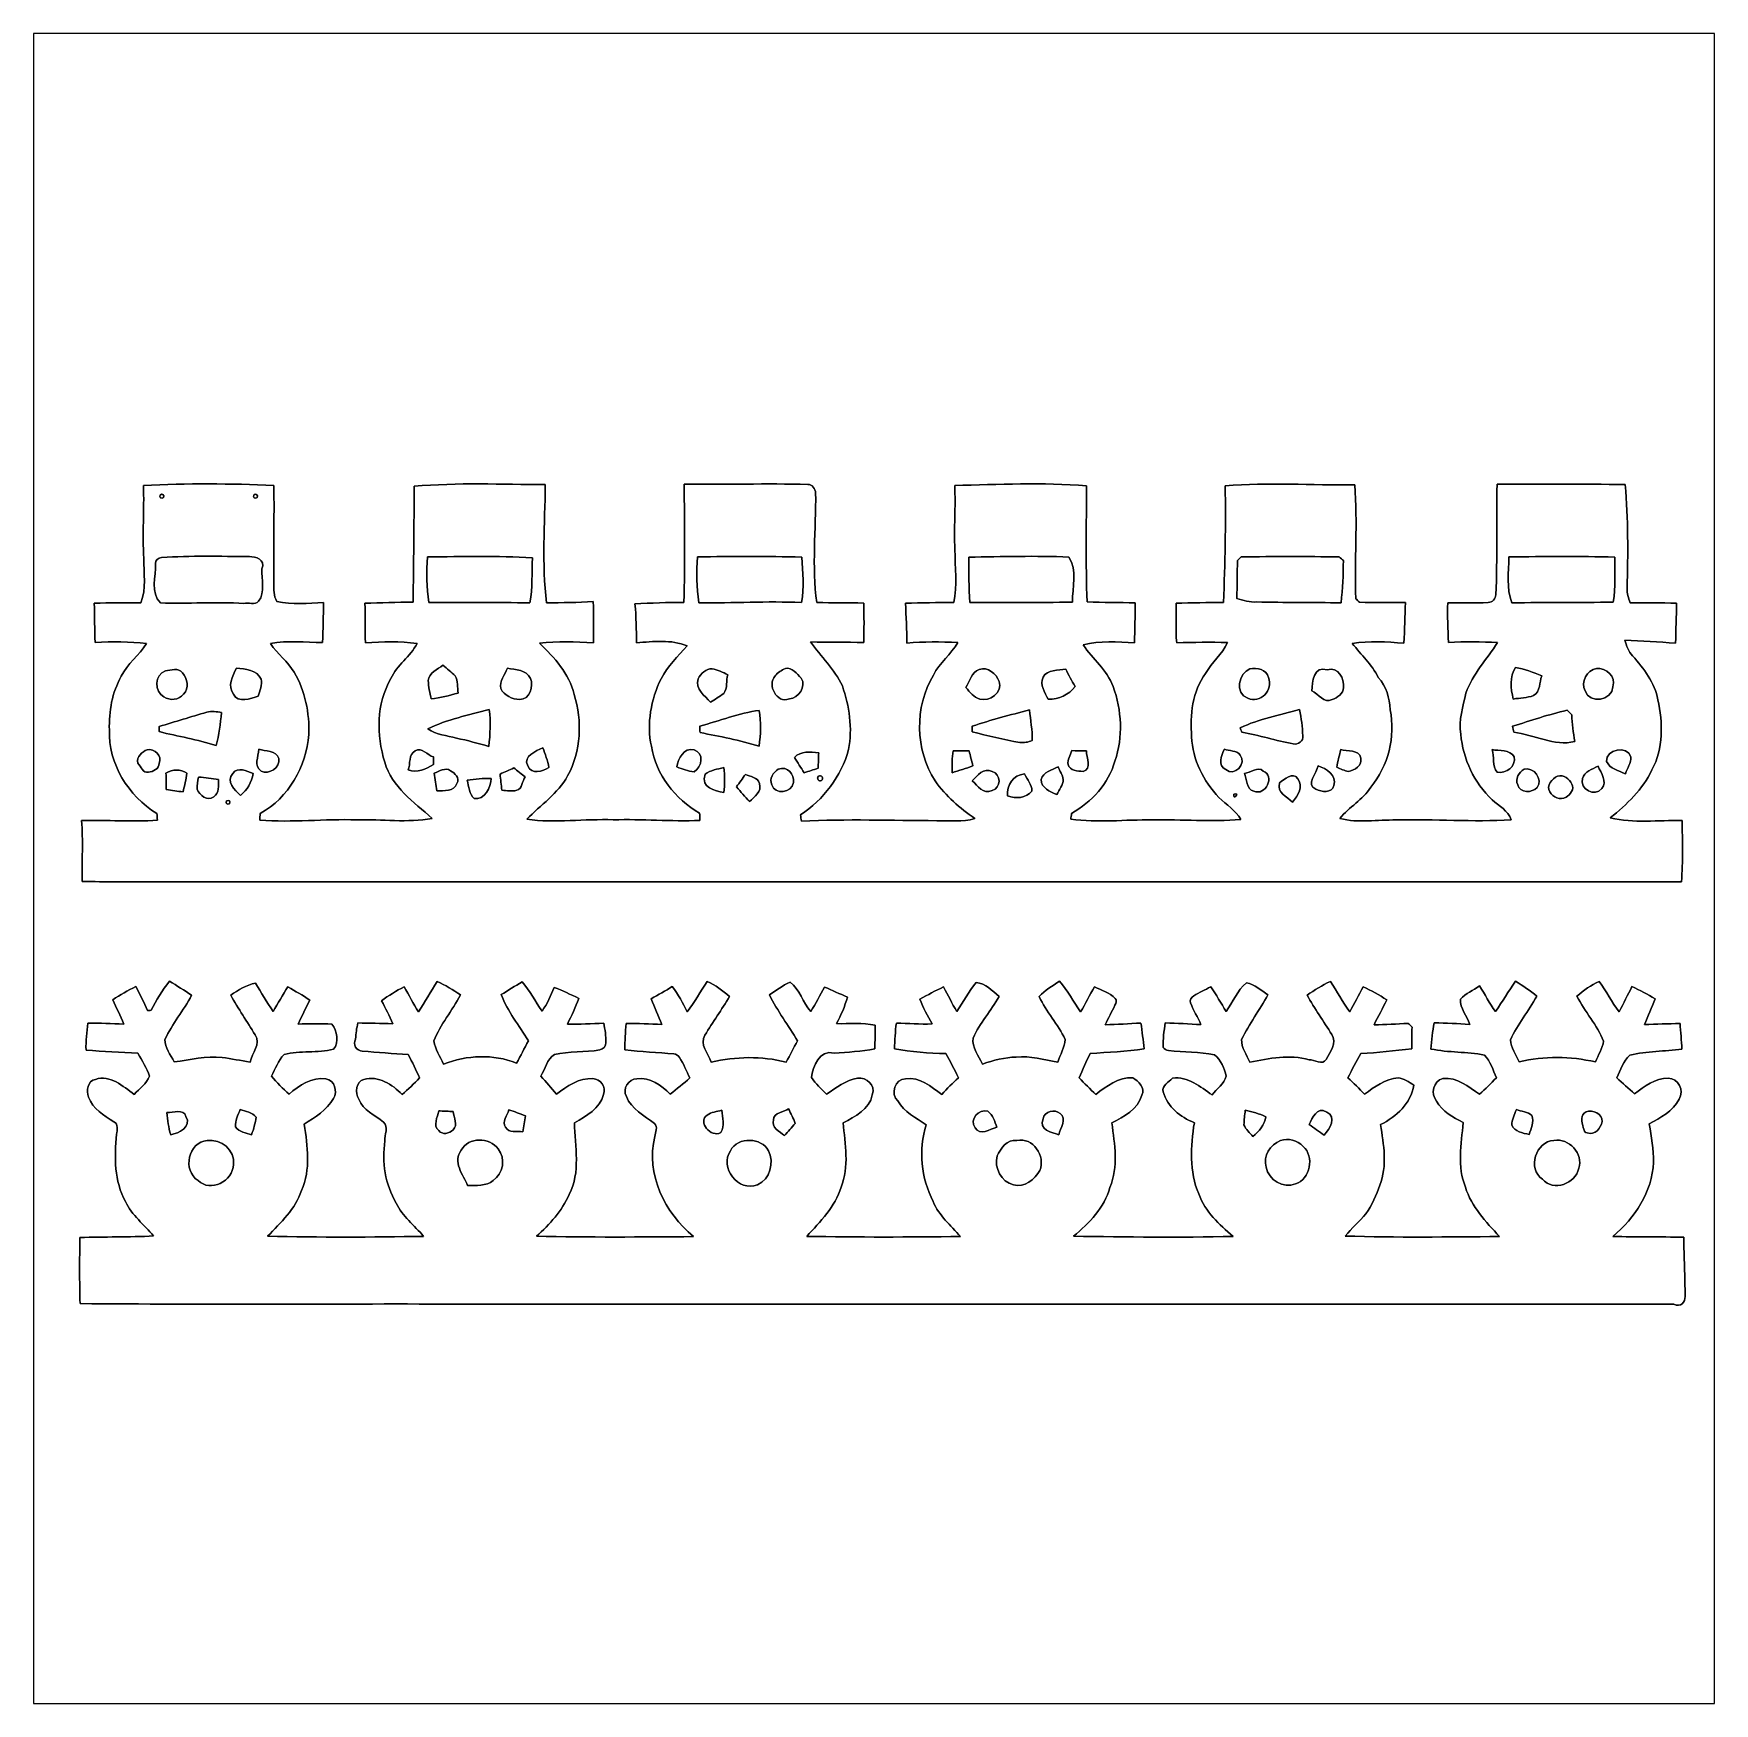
# Model space of a CAD drawing. Header units: centimetres. Extents: x -16.8 to 16.8, y -16.7 to 16.7.
import ezdxf

# ---------------------------------------------------------------- set-up
doc = ezdxf.new("R2010")
doc.units = ezdxf.units.CM
doc.header["$MEASUREMENT"] = 0
doc.layers.add('Layer 1', color=7, linetype='Continuous')

msp = doc.modelspace()

# ---------------------------------------------------------------- linework, layer by layer
at = {"layer": 'Layer 1', "color": 7}
for points, knots in [([(-16.77458, 16.66875), (-16.77458, 16.66875), (16.77458, 16.66875), (16.77458, 16.66875), (16.77458, 16.66875), (16.77458, 16.66875), (16.77458, -16.66875), (16.77458, -16.66875), (16.77458, -16.66875), (16.77458, -16.66875), (-16.77458, -16.66875), (-16.77458, -16.66875), (-16.77458, -16.66875), (-16.77458, -16.66875), (-16.77458, 16.66875), (-16.77458, 16.66875), (-16.77458, 16.66875), (-16.77458, 16.66875), (-16.77458, 16.66875), (-16.77458, 16.66875)], [0, 0, 0, 0, 0.16666667, 0.16666667, 0.16666667, 0.16666667, 0.33333333, 0.33333333, 0.33333333, 0.33333333, 0.5, 0.5, 0.5, 0.5, 0.66666667, 0.66666667, 0.66666667, 0.66666667, 1, 1, 1, 1]), ([(-14.58101, 7.64611), (-14.5669, 7.16139), (-14.605, 6.67667), (-14.57537, 6.1916), (-14.57537, 6.1916), (-14.57925, 5.89774), (-14.51822, 5.58694), (-14.63569, 5.30684), (-14.63569, 5.30684), (-14.94473, 5.30825), (-15.25376, 5.30613), (-15.56279, 5.29696), (-15.56279, 5.29696), (-15.55679, 5.0352), (-15.55962, 4.77379), (-15.54692, 4.51203), (-15.54692, 4.51203), (-15.20437, 4.5399), (-14.85971, 4.52579), (-14.51822, 4.49051), (-14.51822, 4.49051), (-14.66956, 4.25873), (-14.90486, 4.09081), (-15.02481, 3.83681), (-15.02481, 3.83681), (-15.21143, 3.51437), (-15.27034, 3.13761), (-15.26293, 2.76895), (-15.26293, 2.76895), (-15.28516, 2.08986), (-14.8844, 1.44709), (-14.31325, 1.0989), (-14.31325, 1.0989), (-14.31008, 1.05339), (-14.3069, 1.00789), (-14.30373, 0.96238), (-14.30373, 0.96238), (-14.80714, 0.92851), (-15.31197, 0.96873), (-15.81573, 0.95991), (-15.81573, 0.95991), (-15.78681, 0.55492), (-15.81079, 0.14923), (-15.80656, -0.25647), (-15.80656, -0.25647), (-15.57655, -0.26458), (-15.34654, -0.26353), (-15.11653, -0.26529), (-15.11653, -0.26529), (-4.705, -0.26317), (5.70653, -0.2667), (16.11806, -0.26317), (16.11806, -0.26317), (16.14664, 0.14358), (16.13852, 0.5521), (16.12971, 0.9592), (16.12971, 0.9592), (15.6524, 0.96661), (15.1638, 0.89888), (14.69707, 1.01212), (14.69707, 1.01212), (15.02375, 1.28164), (15.34513, 1.57656), (15.52646, 1.96815), (15.52646, 1.96815), (15.76211, 2.39395), (15.74518, 2.90689), (15.64675, 3.36973), (15.64675, 3.36973), (15.58361, 3.70911), (15.36912, 3.99415), (15.14299, 4.24356), (15.14299, 4.24356), (15.05832, 4.3307), (15.02234, 4.44853), (14.98671, 4.56106), (14.98671, 4.56106), (15.32361, 4.53884), (15.66122, 4.52473), (15.99882, 4.49897), (15.99882, 4.49897), (16.00976, 4.76497), (16.01188, 5.03096), (16.02105, 5.29696), (16.02105, 5.29696), (15.71131, 5.30578), (15.40157, 5.30789), (15.09254, 5.30648), (15.09254, 5.30648), (15.05973, 5.39891), (15.02692, 5.49416), (15.03221, 5.59364), (15.03221, 5.59364), (15.05197, 6.28403), (15.05514, 6.97583), (14.99552, 7.6648), (14.99552, 7.6648), (14.14216, 7.68138), (13.28879, 7.67045), (12.43577, 7.67256), (12.43577, 7.67256), (12.4333, 6.93667), (12.44141, 6.19972), (12.4139, 5.46417), (12.4139, 5.46417), (12.40684, 5.38551), (12.34193, 5.31213), (12.25973, 5.31248), (12.25973, 5.31248), (11.99021, 5.29449), (11.71998, 5.30895), (11.45081, 5.30719), (11.45081, 5.30719), (11.43952, 5.04261), (11.45857, 4.77767), (11.46739, 4.51309), (11.46739, 4.51309), (11.79371, 4.53355), (12.12109, 4.5279), (12.44812, 4.51132), (12.44812, 4.51132), (12.23257, 4.18006), (11.94647, 3.88444), (11.81664, 3.50344), (11.81664, 3.50344), (11.75491, 3.23427), (11.66777, 2.95875), (11.71222, 2.67935), (11.71222, 2.67935), (11.75985, 2.18863), (11.97751, 1.70921), (12.34052, 1.37195), (12.34052, 1.37195), (12.47775, 1.24989), (12.65273, 1.15711), (12.72046, 0.97296), (12.72046, 0.97296), (11.95599, 0.92534), (11.18941, 0.98778), (10.42458, 0.96838), (10.42458, 0.96838), (10.04958, 0.97473), (9.66787, 0.90276), (9.29957, 1.00013), (9.29957, 1.00013), (9.48514, 1.22802), (9.75713, 1.37089), (9.91588, 1.62207), (9.91588, 1.62207), (10.2676, 2.04646), (10.40765, 2.62961), (10.30464, 3.16971), (10.30464, 3.16971), (10.29617, 3.40713), (10.21962, 3.63114), (10.06651, 3.81529), (10.06651, 3.81529), (9.93634, 4.07211), (9.72361, 4.26896), (9.54758, 4.49227), (9.54758, 4.49227), (9.8866, 4.55154), (10.23373, 4.51979), (10.57557, 4.50109), (10.57557, 4.50109), (10.59497, 4.76956), (10.59991, 5.03908), (10.60591, 5.30789), (10.60591, 5.30789), (10.30111, 5.30931), (9.99666, 5.31072), (9.69222, 5.3146), (9.69222, 5.3146), (9.66682, 5.33859), (9.64142, 5.36257), (9.61637, 5.38621), (9.61637, 5.38621), (9.59132, 6.14433), (9.65376, 6.90351), (9.59661, 7.66022), (9.59661, 7.66022), (8.73478, 7.64752), (7.87118, 7.71207), (7.0104, 7.64152), (7.0104, 7.64152), (7.02486, 6.86506), (7.00617, 6.08789), (6.97583, 5.31213), (6.97583, 5.31213), (6.65974, 5.31001), (6.34365, 5.30613), (6.02827, 5.29661), (6.02827, 5.29661), (6.0385, 5.03343), (6.01557, 4.76991), (6.04167, 4.50744), (6.04167, 4.50744), (6.37928, 4.51661), (6.71689, 4.52049), (7.0545, 4.51132), (7.0545, 4.51132), (6.95572, 4.27496), (6.74264, 4.11586), (6.61952, 3.89431), (6.61952, 3.89431), (6.34612, 3.53871), (6.3119, 3.05999), (6.33977, 2.6289), (6.33977, 2.6289), (6.36129, 2.17487), (6.57401, 1.74343), (6.88552, 1.41746), (6.88552, 1.41746), (7.0291, 1.26894), (7.22066, 1.16452), (7.3219, 0.9779), (7.3219, 0.9779), (6.73417, 0.92534), (6.14468, 0.98249), (5.55625, 0.9719), (5.55625, 0.9719), (5.01368, 0.97614), (4.46864, 0.91052), (3.92818, 0.98354), (3.92818, 0.98354), (3.93206, 1.01247), (3.93947, 1.07033), (3.943, 1.09926), (3.943, 1.09926), (4.34269, 1.32856), (4.68207, 1.69369), (4.80836, 2.14383), (4.80836, 2.14383), (4.97734, 2.62326), (4.94312, 3.16124), (4.77344, 3.63467), (4.77344, 3.63467), (4.65596, 3.96487), (4.36174, 4.17795), (4.17689, 4.4637), (4.17689, 4.4637), (4.51026, 4.55189), (4.85987, 4.52332), (5.201, 4.50674), (5.201, 4.50674), (5.20382, 4.77308), (5.213, 5.03908), (5.213, 5.30507), (5.213, 5.30507), (4.89303, 5.30825), (4.57306, 5.31248), (4.25379, 5.32165), (4.25379, 5.32165), (4.22346, 6.09388), (4.23968, 6.86788), (4.24356, 7.64046), (4.24356, 7.64046), (3.36762, 7.71031), (2.48779, 7.66586), (1.61043, 7.64822), (1.61043, 7.64822), (1.63513, 7.22136), (1.59103, 6.7945), (1.61502, 6.36764), (1.61502, 6.36764), (1.61678, 6.01521), (1.66299, 5.65714), (1.59103, 5.30895), (1.59103, 5.30895), (1.27035, 5.30895), (0.95003, 5.30578), (0.62971, 5.29661), (0.62971, 5.29661), (0.641, 5.03132), (0.65087, 4.76603), (0.65793, 4.50003), (0.65793, 4.50003), (0.99483, 4.52967), (1.33279, 4.52543), (1.6704, 4.5152), (1.6704, 4.5152), (1.53987, 4.27496), (1.30563, 4.11021), (1.18816, 3.86009), (1.18816, 3.86009), (0.80539, 3.22227), (0.81597, 2.37314), (1.22237, 1.74907), (1.22237, 1.74907), (1.43087, 1.44639), (1.71344, 1.20579), (2.01401, 0.9973), (2.01401, 0.9973), (1.76671, 0.92322), (1.5053, 0.95497), (1.2513, 0.95497), (1.2513, 0.95497), (0.35137, 0.95709), (-0.54892, 0.98919), (-1.44851, 0.94721), (-1.44851, 0.94721), (-1.4545, 0.98813), (-1.4605, 1.02835), (-1.46614, 1.06892), (-1.46614, 1.06892), (-1.01071, 1.37583), (-0.65052, 1.84326), (-0.508, 2.37596), (-0.508, 2.37596), (-0.42369, 2.80141), (-0.49601, 3.24026), (-0.63006, 3.64702), (-0.63006, 3.64702), (-0.78599, 3.97827), (-1.06045, 4.22981), (-1.27071, 4.52438), (-1.27071, 4.52438), (-0.91475, 4.50815), (-0.5588, 4.52543), (-0.2032, 4.50956), (-0.2032, 4.50956), (-0.19826, 4.77273), (-0.19826, 5.03555), (-0.20391, 5.29837), (-0.20391, 5.29837), (-0.51611, 5.30613), (-0.82832, 5.30789), (-1.14018, 5.30754), (-1.14018, 5.30754), (-1.24672, 6.03144), (-1.15323, 6.76981), (-1.16487, 7.49829), (-1.16487, 7.49829), (-1.17087, 7.58014), (-1.22978, 7.67503), (-1.32186, 7.66939), (-1.32186, 7.66939), (-2.14489, 7.68844), (-2.96827, 7.6648), (-3.79166, 7.67292), (-3.79166, 7.67292), (-3.77966, 6.88657), (-3.76978, 6.09988), (-3.79518, 5.31389), (-3.79518, 5.31389), (-4.1215, 5.31036), (-4.44782, 5.30331), (-4.77344, 5.28214), (-4.77344, 5.28214), (-4.7431, 5.02391), (-4.74663, 4.76391), (-4.73851, 4.50427), (-4.73851, 4.50427), (-4.40408, 4.53531), (-4.04813, 4.57376), (-3.72957, 4.44535), (-3.72957, 4.44535), (-3.91372, 4.23651), (-4.1208, 4.04142), (-4.24886, 3.78989), (-4.24886, 3.78989), (-4.45417, 3.37749), (-4.53884, 2.89384), (-4.44394, 2.43981), (-4.44394, 2.43981), (-4.3561, 1.87396), (-3.96593, 1.38924), (-3.48015, 1.10384), (-3.48015, 1.10384), (-3.47839, 1.05657), (-3.47627, 1.00894), (-3.47416, 0.96097), (-3.47416, 0.96097), (-4.04989, 0.93521), (-4.62703, 0.99095), (-5.20347, 0.9719), (-5.20347, 0.9719), (-5.77921, 0.99519), (-6.35741, 0.90276), (-6.93067, 0.98354), (-6.93067, 0.98354), (-6.65515, 1.26894), (-6.30873, 1.49366), (-6.1147, 1.84961), (-6.1147, 1.84961), (-5.85153, 2.34421), (-5.81554, 2.94287), (-5.98734, 3.4738), (-5.98734, 3.4738), (-6.08048, 3.89114), (-6.38104, 4.21005), (-6.67773, 4.49686), (-6.67773, 4.49686), (-6.32001, 4.53672), (-5.95877, 4.52473), (-5.59964, 4.5085), (-5.59964, 4.5085), (-5.59329, 4.78226), (-5.59576, 5.05601), (-5.60352, 5.32941), (-5.60352, 5.32941), (-5.91467, 5.30895), (-6.22688, 5.30825), (-6.53803, 5.30225), (-6.53803, 5.30225), (-6.63116, 6.08471), (-6.56837, 6.87811), (-6.56167, 7.6641), (-6.56167, 7.6641), (-7.43409, 7.66904), (-8.30968, 7.7089), (-9.17963, 7.63023), (-9.17963, 7.63023), (-9.17857, 6.86012), (-9.19057, 6.09036), (-9.20115, 5.32024), (-9.20115, 5.32024), (-9.52218, 5.31142), (-9.84321, 5.30613), (-10.16423, 5.29519), (-10.16423, 5.29519), (-10.14836, 5.03202), (-10.16741, 4.76814), (-10.14942, 4.50497), (-10.14942, 4.50497), (-9.80722, 4.53672), (-9.46256, 4.53178), (-9.12107, 4.49263), (-9.12107, 4.49263), (-9.25301, 4.22769), (-9.52465, 4.064), (-9.64389, 3.79024), (-9.64389, 3.79024), (-9.93634, 3.28895), (-9.9314, 2.66488), (-9.7663, 2.12196), (-9.7663, 2.12196), (-9.61884, 1.62701), (-9.18739, 1.32574), (-8.8205, 1.00118), (-8.8205, 1.00118), (-9.3151, 0.90805), (-9.82028, 0.9846), (-10.31875, 0.9719), (-10.31875, 0.9719), (-10.9661, 0.99166), (-11.61344, 0.91546), (-12.25973, 0.96591), (-12.25973, 0.96591), (-12.25762, 1.01106), (-12.25515, 1.05622), (-12.25268, 1.10102), (-12.25268, 1.10102), (-11.68012, 1.40758), (-11.33793, 2.04258), (-11.28007, 2.67441), (-11.28007, 2.67441), (-11.26878, 3.10303), (-11.3538, 3.54506), (-11.57288, 3.9176), (-11.57288, 3.9176), (-11.70023, 4.13244), (-11.90554, 4.28484), (-12.0456, 4.4898), (-12.0456, 4.4898), (-11.70234, 4.55718), (-11.35274, 4.51591), (-11.00631, 4.50921), (-11.00631, 4.50921), (-10.99644, 4.77555), (-10.99009, 5.04225), (-10.98621, 5.30825), (-10.98621, 5.30825), (-11.29736, 5.28779), (-11.61133, 5.27191), (-11.91966, 5.33329), (-11.91966, 5.33329), (-11.99233, 5.43842), (-11.97434, 5.57812), (-11.98033, 5.6963), (-11.98033, 5.6963), (-11.98316, 6.34647), (-11.97222, 6.99699), (-11.97786, 7.64716), (-11.97786, 7.64716), (-12.84429, 7.68844), (-13.71424, 7.6902), (-14.58101, 7.64611), (-14.58101, 7.64611), (-14.58101, 7.64611), (-14.58101, 7.64611), (-14.58101, 7.64611)], [0, 0, 0, 0, 0.00806452, 0.00806452, 0.00806452, 0.00806452, 0.01612903, 0.01612903, 0.01612903, 0.01612903, 0.02419355, 0.02419355, 0.02419355, 0.02419355, 0.03225806, 0.03225806, 0.03225806, 0.03225806, 0.04032258, 0.04032258, 0.04032258, 0.04032258, 0.0483871, 0.0483871, 0.0483871, 0.0483871, 0.05645161, 0.05645161, 0.05645161, 0.05645161, 0.06451613, 0.06451613, 0.06451613, 0.06451613, 0.07258065, 0.07258065, 0.07258065, 0.07258065, 0.08064516, 0.08064516, 0.08064516, 0.08064516, 0.08870968, 0.08870968, 0.08870968, 0.08870968, 0.09677419, 0.09677419, 0.09677419, 0.09677419, 0.10483871, 0.10483871, 0.10483871, 0.10483871, 0.11290323, 0.11290323, 0.11290323, 0.11290323, 0.12096774, 0.12096774, 0.12096774, 0.12096774, 0.12903226, 0.12903226, 0.12903226, 0.12903226, 0.13709677, 0.13709677, 0.13709677, 0.13709677, 0.14516129, 0.14516129, 0.14516129, 0.14516129, 0.15322581, 0.15322581, 0.15322581, 0.15322581, 0.16129032, 0.16129032, 0.16129032, 0.16129032, 0.16935484, 0.16935484, 0.16935484, 0.16935484, 0.17741935, 0.17741935, 0.17741935, 0.17741935, 0.18548387, 0.18548387, 0.18548387, 0.18548387, 0.19354839, 0.19354839, 0.19354839, 0.19354839, 0.2016129, 0.2016129, 0.2016129, 0.2016129, 0.20967742, 0.20967742, 0.20967742, 0.20967742, 0.21774194, 0.21774194, 0.21774194, 0.21774194, 0.22580645, 0.22580645, 0.22580645, 0.22580645, 0.23387097, 0.23387097, 0.23387097, 0.23387097, 0.24193548, 0.24193548, 0.24193548, 0.24193548, 0.25, 0.25, 0.25, 0.25, 0.25806452, 0.25806452, 0.25806452, 0.25806452, 0.26612903, 0.26612903, 0.26612903, 0.26612903, 0.27419355, 0.27419355, 0.27419355, 0.27419355, 0.28225806, 0.28225806, 0.28225806, 0.28225806, 0.29032258, 0.29032258, 0.29032258, 0.29032258, 0.2983871, 0.2983871, 0.2983871, 0.2983871, 0.30645161, 0.30645161, 0.30645161, 0.30645161, 0.31451613, 0.31451613, 0.31451613, 0.31451613, 0.32258065, 0.32258065, 0.32258065, 0.32258065, 0.33064516, 0.33064516, 0.33064516, 0.33064516, 0.33870968, 0.33870968, 0.33870968, 0.33870968, 0.34677419, 0.34677419, 0.34677419, 0.34677419, 0.35483871, 0.35483871, 0.35483871, 0.35483871, 0.36290323, 0.36290323, 0.36290323, 0.36290323, 0.37096774, 0.37096774, 0.37096774, 0.37096774, 0.37903226, 0.37903226, 0.37903226, 0.37903226, 0.38709677, 0.38709677, 0.38709677, 0.38709677, 0.39516129, 0.39516129, 0.39516129, 0.39516129, 0.40322581, 0.40322581, 0.40322581, 0.40322581, 0.41129032, 0.41129032, 0.41129032, 0.41129032, 0.41935484, 0.41935484, 0.41935484, 0.41935484, 0.42741935, 0.42741935, 0.42741935, 0.42741935, 0.43548387, 0.43548387, 0.43548387, 0.43548387, 0.44354839, 0.44354839, 0.44354839, 0.44354839, 0.4516129, 0.4516129, 0.4516129, 0.4516129, 0.45967742, 0.45967742, 0.45967742, 0.45967742, 0.46774194, 0.46774194, 0.46774194, 0.46774194, 0.47580645, 0.47580645, 0.47580645, 0.47580645, 0.48387097, 0.48387097, 0.48387097, 0.48387097, 0.49193548, 0.49193548, 0.49193548, 0.49193548, 0.5, 0.5, 0.5, 0.5, 0.50806452, 0.50806452, 0.50806452, 0.50806452, 0.51612903, 0.51612903, 0.51612903, 0.51612903, 0.52419355, 0.52419355, 0.52419355, 0.52419355, 0.53225806, 0.53225806, 0.53225806, 0.53225806, 0.54032258, 0.54032258, 0.54032258, 0.54032258, 0.5483871, 0.5483871, 0.5483871, 0.5483871, 0.55645161, 0.55645161, 0.55645161, 0.55645161, 0.56451613, 0.56451613, 0.56451613, 0.56451613, 0.57258065, 0.57258065, 0.57258065, 0.57258065, 0.58064516, 0.58064516, 0.58064516, 0.58064516, 0.58870968, 0.58870968, 0.58870968, 0.58870968, 0.59677419, 0.59677419, 0.59677419, 0.59677419, 0.60483871, 0.60483871, 0.60483871, 0.60483871, 0.61290323, 0.61290323, 0.61290323, 0.61290323, 0.62096774, 0.62096774, 0.62096774, 0.62096774, 0.62903226, 0.62903226, 0.62903226, 0.62903226, 0.63709677, 0.63709677, 0.63709677, 0.63709677, 0.64516129, 0.64516129, 0.64516129, 0.64516129, 0.65322581, 0.65322581, 0.65322581, 0.65322581, 0.66129032, 0.66129032, 0.66129032, 0.66129032, 0.66935484, 0.66935484, 0.66935484, 0.66935484, 0.67741935, 0.67741935, 0.67741935, 0.67741935, 0.68548387, 0.68548387, 0.68548387, 0.68548387, 0.69354839, 0.69354839, 0.69354839, 0.69354839, 0.7016129, 0.7016129, 0.7016129, 0.7016129, 0.70967742, 0.70967742, 0.70967742, 0.70967742, 0.71774194, 0.71774194, 0.71774194, 0.71774194, 0.72580645, 0.72580645, 0.72580645, 0.72580645, 0.73387097, 0.73387097, 0.73387097, 0.73387097, 0.74193548, 0.74193548, 0.74193548, 0.74193548, 0.75, 0.75, 0.75, 0.75, 0.75806452, 0.75806452, 0.75806452, 0.75806452, 0.76612903, 0.76612903, 0.76612903, 0.76612903, 0.77419355, 0.77419355, 0.77419355, 0.77419355, 0.78225806, 0.78225806, 0.78225806, 0.78225806, 0.79032258, 0.79032258, 0.79032258, 0.79032258, 0.7983871, 0.7983871, 0.7983871, 0.7983871, 0.80645161, 0.80645161, 0.80645161, 0.80645161, 0.81451613, 0.81451613, 0.81451613, 0.81451613, 0.82258065, 0.82258065, 0.82258065, 0.82258065, 0.83064516, 0.83064516, 0.83064516, 0.83064516, 0.83870968, 0.83870968, 0.83870968, 0.83870968, 0.84677419, 0.84677419, 0.84677419, 0.84677419, 0.85483871, 0.85483871, 0.85483871, 0.85483871, 0.86290323, 0.86290323, 0.86290323, 0.86290323, 0.87096774, 0.87096774, 0.87096774, 0.87096774, 0.87903226, 0.87903226, 0.87903226, 0.87903226, 0.88709677, 0.88709677, 0.88709677, 0.88709677, 0.89516129, 0.89516129, 0.89516129, 0.89516129, 0.90322581, 0.90322581, 0.90322581, 0.90322581, 0.91129032, 0.91129032, 0.91129032, 0.91129032, 0.91935484, 0.91935484, 0.91935484, 0.91935484, 0.92741935, 0.92741935, 0.92741935, 0.92741935, 0.93548387, 0.93548387, 0.93548387, 0.93548387, 0.94354839, 0.94354839, 0.94354839, 0.94354839, 0.9516129, 0.9516129, 0.9516129, 0.9516129, 0.95967742, 0.95967742, 0.95967742, 0.95967742, 0.96774194, 0.96774194, 0.96774194, 0.96774194, 0.97580645, 0.97580645, 0.97580645, 0.97580645, 0.98387097, 0.98387097, 0.98387097, 0.98387097, 1, 1, 1, 1]), ([(-14.25116, 7.45666), (-14.22259, 7.49935), (-14.14886, 7.45172), (-14.18343, 7.40974), (-14.18343, 7.40974), (-14.21165, 7.36671), (-14.28397, 7.41504), (-14.25116, 7.45666)], [0, 0, 0, 0, 0.33333333, 0.33333333, 0.33333333, 0.33333333, 1, 1, 1, 1]), ([(-12.38144, 7.45666), (-12.35287, 7.49935), (-12.27914, 7.45172), (-12.31371, 7.40974), (-12.31371, 7.40974), (-12.34193, 7.36671), (-12.41425, 7.41504), (-12.38144, 7.45666)], [0, 0, 0, 0, 0.33333333, 0.33333333, 0.33333333, 0.33333333, 1, 1, 1, 1]), ([(-14.22083, 6.20783), (-13.63804, 6.24875), (-13.05243, 6.23041), (-12.46858, 6.22794), (-12.46858, 6.22794), (-12.33911, 6.22864), (-12.14049, 6.17044), (-12.21952, 5.98099), (-12.21952, 5.98099), (-12.23222, 5.77356), (-12.14014, 5.51744), (-12.28619, 5.33576), (-12.28619, 5.33576), (-12.35322, 5.24651), (-12.49398, 5.32095), (-12.57618, 5.29378), (-12.57618, 5.29378), (-13.1318, 5.32977), (-13.69131, 5.27967), (-14.24517, 5.3026), (-14.24517, 5.3026), (-14.44696, 5.50228), (-14.33301, 5.83389), (-14.34148, 6.08718), (-14.34148, 6.08718), (-14.35312, 6.15985), (-14.28044, 6.19584), (-14.22083, 6.20783)], [0, 0, 0, 0, 0.125, 0.125, 0.125, 0.125, 0.25, 0.25, 0.25, 0.25, 0.375, 0.375, 0.375, 0.375, 0.5, 0.5, 0.5, 0.5, 0.625, 0.625, 0.625, 0.625, 0.75, 0.75, 0.75, 0.75, 1, 1, 1, 1]), ([(-8.91258, 6.22441), (-8.21514, 6.223), (-7.51593, 6.24628), (-6.81884, 6.20395), (-6.81884, 6.20395), (-6.83331, 5.90515), (-6.8132, 5.60105), (-6.86682, 5.30507), (-6.86682, 5.30507), (-7.53992, 5.31072), (-8.21337, 5.30966), (-8.88647, 5.30931), (-8.88647, 5.30931), (-8.93551, 5.61164), (-8.92916, 5.91961), (-8.91258, 6.22441)], [0, 0, 0, 0, 0.2, 0.2, 0.2, 0.2, 0.4, 0.4, 0.4, 0.4, 0.6, 0.6, 0.6, 0.6, 1, 1, 1, 1]), ([(-3.52566, 6.22512), (-2.83069, 6.22617), (-2.13536, 6.23323), (-1.44039, 6.21877), (-1.44039, 6.21877), (-1.42452, 5.91785), (-1.38501, 5.60881), (-1.44992, 5.31036), (-1.44992, 5.31036), (-2.13219, 5.34176), (-2.81481, 5.29484), (-3.49744, 5.30684), (-3.49744, 5.30684), (-3.5433, 5.61093), (-3.54154, 5.91926), (-3.52566, 6.22512)], [0, 0, 0, 0, 0.2, 0.2, 0.2, 0.2, 0.4, 0.4, 0.4, 0.4, 0.6, 0.6, 0.6, 0.6, 1, 1, 1, 1]), ([(1.8923, 6.21489), (2.5587, 6.22547), (3.22615, 6.24734), (3.8922, 6.21736), (3.8922, 6.21736), (4.06083, 5.95701), (3.95887, 5.60987), (3.95993, 5.32059), (3.95993, 5.32059), (3.27766, 5.30225), (2.59539, 5.30966), (1.91347, 5.31001), (1.91347, 5.31001), (1.89512, 5.61128), (1.88807, 5.91326), (1.8923, 6.21489)], [0, 0, 0, 0, 0.2, 0.2, 0.2, 0.2, 0.4, 0.4, 0.4, 0.4, 0.6, 0.6, 0.6, 0.6, 1, 1, 1, 1]), ([(7.32861, 6.22159), (7.98124, 6.2297), (8.63459, 6.229), (9.28758, 6.22265), (9.28758, 6.22265), (9.31474, 6.19725), (9.34261, 6.17185), (9.37048, 6.1468), (9.37048, 6.1468), (9.36202, 5.86634), (9.36096, 5.58412), (9.3218, 5.30578), (9.3218, 5.30578), (8.76018, 5.31001), (8.19891, 5.31001), (7.63764, 5.32201), (7.63764, 5.32201), (7.50041, 5.31319), (7.36953, 5.34741), (7.24323, 5.39327), (7.24323, 5.39327), (7.24676, 5.6455), (7.24994, 5.89774), (7.25382, 6.14962), (7.25382, 6.14962), (7.27851, 6.17361), (7.30321, 6.1976), (7.32861, 6.22159)], [0, 0, 0, 0, 0.125, 0.125, 0.125, 0.125, 0.25, 0.25, 0.25, 0.25, 0.375, 0.375, 0.375, 0.375, 0.5, 0.5, 0.5, 0.5, 0.625, 0.625, 0.625, 0.625, 0.75, 0.75, 0.75, 0.75, 1, 1, 1, 1]), ([(12.67248, 6.22441), (13.37733, 6.22547), (14.08289, 6.23535), (14.78809, 6.21841), (14.78809, 6.21841), (14.78315, 5.91891), (14.81067, 5.61657), (14.75634, 5.31989), (14.75634, 5.31989), (14.08218, 5.3026), (13.40767, 5.31213), (12.73351, 5.30542), (12.73351, 5.30542), (12.61851, 5.59717), (12.66543, 5.91855), (12.67248, 6.22441)], [0, 0, 0, 0, 0.2, 0.2, 0.2, 0.2, 0.4, 0.4, 0.4, 0.4, 0.6, 0.6, 0.6, 0.6, 1, 1, 1, 1]), ([(-8.6046, 4.058), (-8.52417, 3.98745), (-8.4328, 3.92677), (-8.36154, 3.84528), (-8.36154, 3.84528), (-8.30263, 3.74262), (-8.31533, 3.61738), (-8.30016, 3.50344), (-8.30016, 3.50344), (-8.47619, 3.44981), (-8.65681, 3.41383), (-8.83814, 3.3849), (-8.83814, 3.3849), (-8.86354, 3.50661), (-8.89353, 3.63008), (-8.89741, 3.75426), (-8.89741, 3.75426), (-8.88153, 3.91125), (-8.71255, 3.97369), (-8.6046, 4.058)], [0, 0, 0, 0, 0.16666667, 0.16666667, 0.16666667, 0.16666667, 0.33333333, 0.33333333, 0.33333333, 0.33333333, 0.5, 0.5, 0.5, 0.5, 0.66666667, 0.66666667, 0.66666667, 0.66666667, 1, 1, 1, 1]), ([(-1.76883, 3.99098), (-1.63654, 4.02872), (-1.53882, 3.87985), (-1.45274, 3.80259), (-1.45274, 3.80259), (-1.34056, 3.62091), (-1.51059, 3.41489), (-1.68945, 3.3849), (-1.68945, 3.3849), (-1.94698, 3.28648), (-2.13536, 3.66536), (-1.9752, 3.84493), (-1.9752, 3.84493), (-1.91841, 3.90772), (-1.84891, 3.96169), (-1.76883, 3.99098)], [0, 0, 0, 0, 0.2, 0.2, 0.2, 0.2, 0.4, 0.4, 0.4, 0.4, 0.6, 0.6, 0.6, 0.6, 1, 1, 1, 1]), ([(2.10044, 3.97087), (2.26766, 4.04248), (2.44263, 3.88479), (2.49767, 3.73274), (2.49767, 3.73274), (2.56857, 3.51331), (2.31422, 3.32564), (2.11208, 3.38243), (2.11208, 3.38243), (1.98931, 3.41277), (1.91735, 3.52601), (1.83409, 3.61103), (1.83409, 3.61103), (1.91347, 3.73521), (1.94204, 3.92289), (2.10044, 3.97087)], [0, 0, 0, 0, 0.2, 0.2, 0.2, 0.2, 0.4, 0.4, 0.4, 0.4, 0.6, 0.6, 0.6, 0.6, 1, 1, 1, 1]), ([(8.74077, 3.54718), (8.74712, 3.71792), (8.77499, 4.05518), (9.04875, 3.9691), (9.04875, 3.9691), (9.26006, 4.03331), (9.398, 3.79095), (9.36837, 3.61421), (9.36837, 3.61421), (9.37048, 3.49109), (9.24772, 3.41277), (9.14576, 3.3722), (9.14576, 3.3722), (8.98842, 3.29071), (8.86883, 3.48474), (8.74077, 3.54718)], [0, 0, 0, 0, 0.2, 0.2, 0.2, 0.2, 0.4, 0.4, 0.4, 0.4, 0.6, 0.6, 0.6, 0.6, 1, 1, 1, 1]), ([(-14.14427, 3.94758), (-14.0395, 3.96205), (-13.88181, 4.0132), (-13.79961, 3.90984), (-13.79961, 3.90984), (-13.70295, 3.79413), (-13.66802, 3.59869), (-13.78197, 3.48121), (-13.78197, 3.48121), (-13.87193, 3.36268), (-14.05396, 3.34363), (-14.17285, 3.42935), (-14.17285, 3.42935), (-14.37323, 3.52637), (-14.35911, 3.87562), (-14.14427, 3.94758)], [0, 0, 0, 0, 0.2, 0.2, 0.2, 0.2, 0.4, 0.4, 0.4, 0.4, 0.6, 0.6, 0.6, 0.6, 1, 1, 1, 1]), ([(-12.72469, 3.99874), (-12.55254, 3.98321), (-12.31688, 3.96628), (-12.23504, 3.78107), (-12.23504, 3.78107), (-12.20858, 3.66536), (-12.25444, 3.54647), (-12.29466, 3.43853), (-12.29466, 3.43853), (-12.44318, 3.3976), (-12.68942, 3.29036), (-12.78608, 3.47733), (-12.78608, 3.47733), (-12.90567, 3.64419), (-12.81183, 3.84246), (-12.72469, 3.99874)], [0, 0, 0, 0, 0.2, 0.2, 0.2, 0.2, 0.4, 0.4, 0.4, 0.4, 0.6, 0.6, 0.6, 0.6, 1, 1, 1, 1]), ([(-7.31838, 3.99697), (-7.15469, 3.97263), (-6.94161, 3.97087), (-6.85871, 3.79448), (-6.85871, 3.79448), (-6.78533, 3.64137), (-6.87493, 3.37185), (-7.07214, 3.37291), (-7.07214, 3.37291), (-7.22207, 3.37926), (-7.38011, 3.45475), (-7.44996, 3.59234), (-7.44996, 3.59234), (-7.47148, 3.73839), (-7.37341, 3.86856), (-7.31838, 3.99697)], [0, 0, 0, 0, 0.2, 0.2, 0.2, 0.2, 0.4, 0.4, 0.4, 0.4, 0.6, 0.6, 0.6, 0.6, 1, 1, 1, 1]), ([(-3.5119, 3.78883), (-3.45405, 3.88902), (-3.35527, 3.99344), (-3.22968, 3.9878), (-3.22968, 3.9878), (-3.11856, 3.97263), (-3.01907, 3.91513), (-2.91853, 3.86891), (-2.91853, 3.86891), (-2.95557, 3.75391), (-2.91677, 3.59833), (-3.00038, 3.49638), (-3.00038, 3.49638), (-3.08328, 3.43147), (-3.17253, 3.37538), (-3.26037, 3.31788), (-3.26037, 3.31788), (-3.38067, 3.45264), (-3.56799, 3.5747), (-3.5119, 3.78883)], [0, 0, 0, 0, 0.16666667, 0.16666667, 0.16666667, 0.16666667, 0.33333333, 0.33333333, 0.33333333, 0.33333333, 0.5, 0.5, 0.5, 0.5, 0.66666667, 0.66666667, 0.66666667, 0.66666667, 1, 1, 1, 1]), ([(3.37432, 3.82094), (3.46251, 3.98286), (3.68018, 3.94899), (3.83222, 3.98145), (3.83222, 3.98145), (3.88267, 3.86115), (3.94406, 3.74544), (4.01496, 3.63573), (4.01496, 3.63573), (3.88303, 3.46569), (3.69782, 3.3722), (3.47521, 3.37785), (3.47521, 3.37785), (3.41454, 3.51508), (3.30412, 3.66607), (3.37432, 3.82094)], [0, 0, 0, 0, 0.2, 0.2, 0.2, 0.2, 0.4, 0.4, 0.4, 0.4, 0.6, 0.6, 0.6, 0.6, 1, 1, 1, 1]), ([(7.50252, 3.98745), (7.64293, 4.01073), (7.83978, 3.97827), (7.87188, 3.81353), (7.87188, 3.81353), (7.98548, 3.5687), (7.70467, 3.27589), (7.45949, 3.40078), (7.45949, 3.40078), (7.19631, 3.49285), (7.27816, 3.90066), (7.50252, 3.98745)], [0, 0, 0, 0, 0.25, 0.25, 0.25, 0.25, 0.5, 0.5, 0.5, 0.5, 1, 1, 1, 1]), ([(12.80407, 4.01567), (12.9854, 3.98286), (13.15826, 3.91795), (13.32724, 3.84528), (13.32724, 3.84528), (13.28279, 3.72322), (13.30572, 3.52637), (13.16531, 3.45405), (13.16531, 3.45405), (13.03761, 3.40184), (12.89509, 3.40713), (12.76138, 3.38349), (12.76138, 3.38349), (12.70635, 3.59551), (12.68483, 3.82058), (12.80407, 4.01567)], [0, 0, 0, 0, 0.2, 0.2, 0.2, 0.2, 0.4, 0.4, 0.4, 0.4, 0.6, 0.6, 0.6, 0.6, 1, 1, 1, 1]), ([(14.42226, 3.99415), (14.60288, 4.00826), (14.82407, 3.83364), (14.74823, 3.62973), (14.74823, 3.62973), (14.73729, 3.35562), (14.27833, 3.27201), (14.19789, 3.54471), (14.19789, 3.54471), (14.10123, 3.71969), (14.22506, 3.96487), (14.42226, 3.99415)], [0, 0, 0, 0, 0.25, 0.25, 0.25, 0.25, 0.5, 0.5, 0.5, 0.5, 1, 1, 1, 1]), ([(-13.31736, 3.12138), (-13.2207, 3.15207), (-13.11945, 3.12843), (-13.02244, 3.11256), (-13.02244, 3.11256), (-13.05137, 2.89278), (-13.06901, 2.66912), (-13.13392, 2.45604), (-13.13392, 2.45604), (-13.50469, 2.57669), (-13.89168, 2.63596), (-14.2688, 2.73332), (-14.2688, 2.73332), (-14.2681, 2.75872), (-14.26704, 2.80952), (-14.26633, 2.83492), (-14.26633, 2.83492), (-13.95095, 2.93299), (-13.6331, 3.02436), (-13.31736, 3.12138)], [0, 0, 0, 0, 0.16666667, 0.16666667, 0.16666667, 0.16666667, 0.33333333, 0.33333333, 0.33333333, 0.33333333, 0.5, 0.5, 0.5, 0.5, 0.66666667, 0.66666667, 0.66666667, 0.66666667, 1, 1, 1, 1]), ([(-8.90588, 2.7873), (-8.51994, 2.97568), (-8.09378, 3.06423), (-7.68103, 3.17394), (-7.68103, 3.17394), (-7.64611, 2.93017), (-7.66198, 2.68182), (-7.68879, 2.43769), (-7.68879, 2.43769), (-7.90187, 2.49731), (-8.1153, 2.55658), (-8.33155, 2.60315), (-8.33155, 2.60315), (-8.52629, 2.65148), (-8.73513, 2.67264), (-8.90588, 2.7873)], [0, 0, 0, 0, 0.2, 0.2, 0.2, 0.2, 0.4, 0.4, 0.4, 0.4, 0.6, 0.6, 0.6, 0.6, 1, 1, 1, 1]), ([(-3.47627, 2.84409), (-3.0801, 2.9464), (-2.69699, 3.1048), (-2.28882, 3.15736), (-2.28882, 3.15736), (-2.25778, 2.91994), (-2.25778, 2.68005), (-2.29482, 2.44334), (-2.29482, 2.44334), (-2.68076, 2.5587), (-3.07622, 2.64125), (-3.47239, 2.71216), (-3.47239, 2.71216), (-3.4738, 2.75625), (-3.47521, 2.8), (-3.47627, 2.84409)], [0, 0, 0, 0, 0.2, 0.2, 0.2, 0.2, 0.4, 0.4, 0.4, 0.4, 0.6, 0.6, 0.6, 0.6, 1, 1, 1, 1]), ([(1.96039, 2.84021), (2.33433, 2.96898), (2.71921, 3.06529), (3.10162, 3.16618), (3.10162, 3.16618), (3.12455, 2.96474), (3.16406, 2.76154), (3.15524, 2.55834), (3.15524, 2.55834), (3.07975, 2.5206), (2.99226, 2.50508), (2.9083, 2.51742), (2.9083, 2.51742), (2.58692, 2.56787), (2.27154, 2.64971), (1.95651, 2.72909), (1.95651, 2.72909), (1.95756, 2.75696), (1.95933, 2.81234), (1.96039, 2.84021)], [0, 0, 0, 0, 0.16666667, 0.16666667, 0.16666667, 0.16666667, 0.33333333, 0.33333333, 0.33333333, 0.33333333, 0.5, 0.5, 0.5, 0.5, 0.66666667, 0.66666667, 0.66666667, 0.66666667, 1, 1, 1, 1]), ([(7.30956, 2.81164), (7.68773, 2.97991), (8.09519, 3.0674), (8.49383, 3.17253), (8.49383, 3.17253), (8.52946, 3.00038), (8.54957, 2.82504), (8.56121, 2.64971), (8.56121, 2.64971), (8.57567, 2.54811), (8.46561, 2.46274), (8.36965, 2.48603), (8.36965, 2.48603), (8.02499, 2.55482), (7.68773, 2.65889), (7.3406, 2.71886), (7.3406, 2.71886), (7.33284, 2.74214), (7.31732, 2.78836), (7.30956, 2.81164)], [0, 0, 0, 0, 0.16666667, 0.16666667, 0.16666667, 0.16666667, 0.33333333, 0.33333333, 0.33333333, 0.33333333, 0.5, 0.5, 0.5, 0.5, 0.66666667, 0.66666667, 0.66666667, 0.66666667, 1, 1, 1, 1]), ([(12.74798, 2.8388), (13.10711, 2.95628), (13.46659, 3.07305), (13.83453, 3.16124), (13.83453, 3.16124), (13.86452, 3.13161), (13.89521, 3.10127), (13.92626, 3.07128), (13.92626, 3.07128), (13.93931, 2.89172), (13.95518, 2.71145), (13.98729, 2.53365), (13.98729, 2.53365), (13.57489, 2.43664), (13.17343, 2.6737), (12.7695, 2.72098), (12.7695, 2.72098), (12.76209, 2.76049), (12.75468, 2.79964), (12.74798, 2.8388)], [0, 0, 0, 0, 0.16666667, 0.16666667, 0.16666667, 0.16666667, 0.33333333, 0.33333333, 0.33333333, 0.33333333, 0.5, 0.5, 0.5, 0.5, 0.66666667, 0.66666667, 0.66666667, 0.66666667, 1, 1, 1, 1]), ([(-14.50516, 2.37031), (-14.36758, 2.40101), (-14.19543, 2.25002), (-14.2688, 2.09832), (-14.2688, 2.09832), (-14.26739, 1.99108), (-14.38945, 1.93287), (-14.48188, 1.92264), (-14.48188, 1.92264), (-14.58983, 1.899), (-14.63569, 2.04082), (-14.69284, 2.10467), (-14.69284, 2.10467), (-14.72248, 2.22991), (-14.61382, 2.33362), (-14.50516, 2.37031)], [0, 0, 0, 0, 0.2, 0.2, 0.2, 0.2, 0.4, 0.4, 0.4, 0.4, 0.6, 0.6, 0.6, 0.6, 1, 1, 1, 1]), ([(-12.27808, 2.37949), (-12.15425, 2.34209), (-11.92601, 2.36114), (-11.88014, 2.19428), (-11.88014, 2.19428), (-11.8424, 2.01507), (-12.08017, 1.86161), (-12.23363, 1.94628), (-12.23363, 1.94628), (-12.38215, 2.04294), (-12.29043, 2.23732), (-12.27808, 2.37949)], [0, 0, 0, 0, 0.25, 0.25, 0.25, 0.25, 0.5, 0.5, 0.5, 0.5, 1, 1, 1, 1]), ([(-9.15705, 2.35021), (-9.02723, 2.42746), (-8.90976, 2.26236), (-8.79404, 2.22638), (-8.79404, 2.22638), (-8.79404, 2.18899), (-8.79404, 2.11349), (-8.79369, 2.0761), (-8.79369, 2.0761), (-8.94433, 1.97556), (-9.11719, 1.90394), (-9.29534, 1.96709), (-9.29534, 1.96709), (-9.25019, 2.07963), (-9.29675, 2.28282), (-9.15705, 2.35021)], [0, 0, 0, 0, 0.2, 0.2, 0.2, 0.2, 0.4, 0.4, 0.4, 0.4, 0.6, 0.6, 0.6, 0.6, 1, 1, 1, 1]), ([(-6.91233, 2.04999), (-7.0104, 2.25249), (-6.74864, 2.33856), (-6.61211, 2.41159), (-6.61211, 2.41159), (-6.55638, 2.28565), (-6.52039, 2.15336), (-6.48723, 2.0193), (-6.48723, 2.0193), (-6.61705, 1.94522), (-6.83683, 1.86055), (-6.91233, 2.04999)], [0, 0, 0, 0, 0.25, 0.25, 0.25, 0.25, 0.5, 0.5, 0.5, 0.5, 1, 1, 1, 1]), ([(-3.93524, 2.02777), (-3.90948, 2.19357), (-3.79413, 2.41688), (-3.59128, 2.37067), (-3.59128, 2.37067), (-3.38843, 2.31246), (-3.429, 2.01789), (-3.59093, 1.93322), (-3.59093, 1.93322), (-3.71158, 1.93463), (-3.82305, 1.98967), (-3.93524, 2.02777)], [0, 0, 0, 0, 0.25, 0.25, 0.25, 0.25, 0.5, 0.5, 0.5, 0.5, 1, 1, 1, 1]), ([(1.57798, 2.34985), (1.68416, 2.34879), (1.7907, 2.34774), (1.89759, 2.34633), (1.89759, 2.34633), (1.92581, 2.24755), (1.94627, 2.15265), (1.97344, 2.0514), (1.97344, 2.0514), (1.83797, 1.99602), (1.69721, 1.9558), (1.55751, 1.91311), (1.55751, 1.91311), (1.55822, 2.05916), (1.55751, 2.20521), (1.57798, 2.34985)], [0, 0, 0, 0, 0.2, 0.2, 0.2, 0.2, 0.4, 0.4, 0.4, 0.4, 0.6, 0.6, 0.6, 0.6, 1, 1, 1, 1]), ([(3.94935, 2.35303), (4.02167, 2.35162), (4.16666, 2.3495), (4.23898, 2.34809), (4.23898, 2.34809), (4.24392, 2.21227), (4.34869, 1.99002), (4.17371, 1.93816), (4.17371, 1.93816), (4.06682, 1.94204), (3.90666, 1.95051), (3.87315, 2.07469), (3.87315, 2.07469), (3.85974, 2.17311), (3.91654, 2.26342), (3.94935, 2.35303)], [0, 0, 0, 0, 0.2, 0.2, 0.2, 0.2, 0.4, 0.4, 0.4, 0.4, 0.6, 0.6, 0.6, 0.6, 1, 1, 1, 1]), ([(6.99382, 2.38407), (7.08342, 2.33892), (7.24182, 2.36432), (7.31061, 2.26554), (7.31061, 2.26554), (7.44537, 2.10079), (7.19349, 1.81504), (7.0231, 1.97661), (7.0231, 1.97661), (6.84248, 2.05387), (6.94126, 2.25496), (6.99382, 2.38407)], [0, 0, 0, 0, 0.25, 0.25, 0.25, 0.25, 0.5, 0.5, 0.5, 0.5, 1, 1, 1, 1]), ([(9.31757, 2.37631), (9.43292, 2.33257), (9.69186, 2.38478), (9.71691, 2.20098), (9.71691, 2.20098), (9.74478, 2.05387), (9.59908, 1.95862), (9.47173, 1.93675), (9.47173, 1.93675), (9.38918, 1.95192), (9.31404, 1.99037), (9.23713, 2.02071), (9.23713, 2.02071), (9.25865, 2.14101), (9.28829, 2.25813), (9.31757, 2.37631)], [0, 0, 0, 0, 0.2, 0.2, 0.2, 0.2, 0.4, 0.4, 0.4, 0.4, 0.6, 0.6, 0.6, 0.6, 1, 1, 1, 1]), ([(12.33876, 2.37349), (12.47916, 2.34315), (12.69047, 2.37984), (12.78079, 2.22991), (12.78079, 2.22991), (12.81536, 2.03518), (12.62098, 1.89477), (12.44036, 1.92264), (12.44036, 1.92264), (12.33487, 2.04505), (12.38638, 2.23238), (12.33876, 2.37349)], [0, 0, 0, 0, 0.25, 0.25, 0.25, 0.25, 0.5, 0.5, 0.5, 0.5, 1, 1, 1, 1]), ([(14.6244, 2.13854), (14.60041, 2.37772), (15.03892, 2.46662), (15.10559, 2.22991), (15.10559, 2.22991), (15.11406, 2.10855), (15.03786, 2.00201), (14.99799, 1.8923), (14.99799, 1.8923), (14.86606, 1.94769), (14.68543, 1.99214), (14.6244, 2.13854)], [0, 0, 0, 0, 0.25, 0.25, 0.25, 0.25, 0.5, 0.5, 0.5, 0.5, 1, 1, 1, 1]), ([(-12.79807, 1.89689), (-12.69683, 2.04188), (-12.52079, 1.93993), (-12.3952, 1.89442), (-12.3952, 1.89442), (-12.41601, 1.71803), (-12.51338, 1.56986), (-12.64673, 1.4605), (-12.64673, 1.4605), (-12.76703, 1.56139), (-12.94095, 1.74237), (-12.79807, 1.89689)], [0, 0, 0, 0, 0.25, 0.25, 0.25, 0.25, 0.5, 0.5, 0.5, 0.5, 1, 1, 1, 1]), ([(-8.77605, 1.90218), (-8.67657, 1.93781), (-8.55768, 2.02918), (-8.45608, 1.95298), (-8.45608, 1.95298), (-8.36754, 1.90041), (-8.25712, 1.8101), (-8.32803, 1.69757), (-8.32803, 1.69757), (-8.38588, 1.53), (-8.5852, 1.55928), (-8.72666, 1.55116), (-8.72666, 1.55116), (-8.74289, 1.66793), (-8.76018, 1.78611), (-8.77605, 1.90218)], [0, 0, 0, 0, 0.2, 0.2, 0.2, 0.2, 0.4, 0.4, 0.4, 0.4, 0.6, 0.6, 0.6, 0.6, 1, 1, 1, 1]), ([(-3.36762, 1.88031), (-3.26496, 1.96921), (-3.12385, 1.98049), (-2.99791, 2.01789), (-2.99791, 2.01789), (-2.97674, 1.85103), (-2.97709, 1.68169), (-2.99685, 1.51448), (-2.99685, 1.51448), (-3.17782, 1.55751), (-3.46428, 1.60514), (-3.36762, 1.88031)], [0, 0, 0, 0, 0.25, 0.25, 0.25, 0.25, 0.5, 0.5, 0.5, 0.5, 1, 1, 1, 1]), ([(-1.90959, 1.98508), (-1.7272, 2.0507), (-1.58327, 1.8796), (-1.60867, 1.7145), (-1.60867, 1.7145), (-1.6323, 1.51201), (-1.98155, 1.46403), (-2.03906, 1.66934), (-2.03906, 1.66934), (-2.09726, 1.7907), (-2.00978, 1.91982), (-1.90959, 1.98508)], [0, 0, 0, 0, 0.25, 0.25, 0.25, 0.25, 0.5, 0.5, 0.5, 0.5, 1, 1, 1, 1]), ([(-1.58962, 2.21827), (-1.45697, 2.34562), (-1.27282, 2.32974), (-1.10314, 2.31034), (-1.10314, 2.31034), (-1.10737, 2.20768), (-1.11125, 2.10503), (-1.11513, 2.00201), (-1.11513, 2.00201), (-1.20791, 1.97273), (-1.29999, 1.94134), (-1.39277, 1.91135), (-1.39277, 1.91135), (-1.45944, 2.01366), (-1.52506, 2.11561), (-1.58962, 2.21827)], [0, 0, 0, 0, 0.2, 0.2, 0.2, 0.2, 0.4, 0.4, 0.4, 0.4, 0.6, 0.6, 0.6, 0.6, 1, 1, 1, 1]), ([(1.96215, 1.75154), (2.06587, 1.85702), (2.18581, 2.01718), (2.35902, 1.9371), (2.35902, 1.9371), (2.54, 1.88913), (2.54212, 1.6002), (2.35797, 1.55716), (2.35797, 1.55716), (2.17699, 1.47496), (2.07081, 1.64924), (1.96215, 1.75154)], [0, 0, 0, 0, 0.25, 0.25, 0.25, 0.25, 0.5, 0.5, 0.5, 0.5, 1, 1, 1, 1]), ([(3.33693, 1.77906), (3.37467, 1.92687), (3.55776, 1.97097), (3.67559, 2.02812), (3.67559, 2.02812), (3.71122, 1.94628), (3.76132, 1.86831), (3.77825, 1.77941), (3.77825, 1.77941), (3.7719, 1.66723), (3.69923, 1.57268), (3.65054, 1.47496), (3.65054, 1.47496), (3.51755, 1.53423), (3.33516, 1.60514), (3.33693, 1.77906)], [0, 0, 0, 0, 0.2, 0.2, 0.2, 0.2, 0.4, 0.4, 0.4, 0.4, 0.6, 0.6, 0.6, 0.6, 1, 1, 1, 1]), ([(7.39281, 1.899), (7.51346, 1.90923), (7.66057, 2.04823), (7.76993, 1.94628), (7.76993, 1.94628), (8.01758, 1.8542), (7.81332, 1.43228), (7.57978, 1.54728), (7.57978, 1.54728), (7.42456, 1.57868), (7.4422, 1.78999), (7.39281, 1.899)], [0, 0, 0, 0, 0.25, 0.25, 0.25, 0.25, 0.5, 0.5, 0.5, 0.5, 1, 1, 1, 1]), ([(8.86354, 2.04964), (9.02511, 1.99531), (9.25089, 1.86902), (9.17681, 1.65418), (9.17681, 1.65418), (9.14612, 1.49507), (8.92951, 1.53), (8.81627, 1.58397), (8.81627, 1.58397), (8.61272, 1.66476), (8.84096, 1.91417), (8.86354, 2.04964)], [0, 0, 0, 0, 0.25, 0.25, 0.25, 0.25, 0.5, 0.5, 0.5, 0.5, 1, 1, 1, 1]), ([(12.97764, 1.98155), (13.16179, 2.0387), (13.36428, 1.77729), (13.23657, 1.61678), (13.23657, 1.61678), (13.13356, 1.50495), (12.89544, 1.50107), (12.84817, 1.66934), (12.84817, 1.66934), (12.79102, 1.78858), (12.87392, 1.92123), (12.97764, 1.98155)], [0, 0, 0, 0, 0.25, 0.25, 0.25, 0.25, 0.5, 0.5, 0.5, 0.5, 1, 1, 1, 1]), ([(14.14462, 1.79599), (14.17814, 1.93816), (14.34571, 1.98014), (14.45295, 2.04294), (14.45295, 2.04294), (14.51116, 1.91064), (14.64381, 1.73002), (14.52633, 1.59526), (14.52633, 1.59526), (14.40251, 1.41288), (14.0656, 1.59138), (14.14462, 1.79599)], [0, 0, 0, 0, 0.25, 0.25, 0.25, 0.25, 0.5, 0.5, 0.5, 0.5, 1, 1, 1, 1]), ([(-14.13263, 1.90112), (-13.99963, 1.98402), (-13.84653, 1.99002), (-13.71424, 1.90218), (-13.71424, 1.90218), (-13.73576, 1.77765), (-13.75833, 1.65065), (-13.79149, 1.52788), (-13.79149, 1.52788), (-13.90297, 1.54552), (-14.0141, 1.55963), (-14.12558, 1.57515), (-14.12558, 1.57515), (-14.12804, 1.68557), (-14.13016, 1.79176), (-14.13263, 1.90112)], [0, 0, 0, 0, 0.2, 0.2, 0.2, 0.2, 0.4, 0.4, 0.4, 0.4, 0.6, 0.6, 0.6, 0.6, 1, 1, 1, 1]), ([(-13.48281, 1.82668), (-13.34946, 1.81222), (-13.21611, 1.79317), (-13.08276, 1.77659), (-13.08276, 1.77659), (-13.08911, 1.65947), (-13.06301, 1.50283), (-13.17978, 1.43051), (-13.17978, 1.43051), (-13.30501, 1.33209), (-13.46271, 1.46262), (-13.51139, 1.58256), (-13.51139, 1.58256), (-13.52127, 1.66511), (-13.49657, 1.74625), (-13.48281, 1.82668)], [0, 0, 0, 0, 0.2, 0.2, 0.2, 0.2, 0.4, 0.4, 0.4, 0.4, 0.6, 0.6, 0.6, 0.6, 1, 1, 1, 1]), ([(-8.12165, 1.76107), (-7.96325, 1.78717), (-7.80239, 1.80164), (-7.64152, 1.79705), (-7.64152, 1.79705), (-7.65422, 1.62137), (-7.76323, 1.36066), (-7.98266, 1.39524), (-7.98266, 1.39524), (-8.08249, 1.48907), (-8.08778, 1.63795), (-8.12165, 1.76107)], [0, 0, 0, 0, 0.25, 0.25, 0.25, 0.25, 0.5, 0.5, 0.5, 0.5, 1, 1, 1, 1]), ([(-7.46513, 1.88489), (-7.3727, 1.92581), (-7.28028, 1.96709), (-7.18749, 2.0066), (-7.18749, 2.0066), (-7.13176, 1.96215), (-7.01993, 1.87325), (-6.96419, 1.8288), (-6.96419, 1.8288), (-7.0231, 1.75472), (-7.01816, 1.59138), (-7.1314, 1.56069), (-7.1314, 1.56069), (-7.22842, 1.53599), (-7.32966, 1.55646), (-7.42774, 1.56069), (-7.42774, 1.56069), (-7.44079, 1.66899), (-7.45314, 1.77729), (-7.46513, 1.88489)], [0, 0, 0, 0, 0.16666667, 0.16666667, 0.16666667, 0.16666667, 0.33333333, 0.33333333, 0.33333333, 0.33333333, 0.5, 0.5, 0.5, 0.5, 0.66666667, 0.66666667, 0.66666667, 0.66666667, 1, 1, 1, 1]), ([(-2.56681, 1.87995), (-2.47932, 1.83056), (-2.31069, 1.82668), (-2.28847, 1.69898), (-2.28847, 1.69898), (-2.23097, 1.52964), (-2.39148, 1.43722), (-2.48567, 1.33491), (-2.48567, 1.33491), (-2.57316, 1.43228), (-2.66065, 1.52929), (-2.74426, 1.62983), (-2.74426, 1.62983), (-2.68358, 1.71203), (-2.62431, 1.79564), (-2.56681, 1.87995)], [0, 0, 0, 0, 0.2, 0.2, 0.2, 0.2, 0.4, 0.4, 0.4, 0.4, 0.6, 0.6, 0.6, 0.6, 1, 1, 1, 1]), ([(-1.1049, 1.84079), (-1.05339, 1.88207), (-0.99519, 1.79282), (-1.04704, 1.75754), (-1.04704, 1.75754), (-1.0989, 1.71662), (-1.15746, 1.80587), (-1.1049, 1.84079)], [0, 0, 0, 0, 0.33333333, 0.33333333, 0.33333333, 0.33333333, 1, 1, 1, 1]), ([(2.66488, 1.4478), (2.6543, 1.66617), (2.77001, 1.87008), (3.00461, 1.88771), (3.00461, 1.88771), (3.06105, 1.77871), (3.14854, 1.67534), (3.15277, 1.54693), (3.15277, 1.54693), (3.03142, 1.39876), (2.83422, 1.39171), (2.66488, 1.4478)], [0, 0, 0, 0, 0.25, 0.25, 0.25, 0.25, 0.5, 0.5, 0.5, 0.5, 1, 1, 1, 1]), ([(8.09096, 1.7078), (8.1855, 1.76777), (8.36471, 1.94345), (8.45961, 1.79105), (8.45961, 1.79105), (8.58167, 1.64006), (8.46102, 1.45168), (8.35625, 1.3275), (8.35625, 1.3275), (8.23771, 1.43439), (8.0451, 1.50813), (8.09096, 1.7078)], [0, 0, 0, 0, 0.25, 0.25, 0.25, 0.25, 0.5, 0.5, 0.5, 0.5, 1, 1, 1, 1]), ([(13.64615, 1.84221), (13.76539, 1.88454), (13.87969, 1.78788), (13.92802, 1.68487), (13.92802, 1.68487), (13.98517, 1.58679), (13.89803, 1.47355), (13.81337, 1.42522), (13.81337, 1.42522), (13.70012, 1.35114), (13.54808, 1.42169), (13.49022, 1.53282), (13.49022, 1.53282), (13.41332, 1.65312), (13.53432, 1.79776), (13.64615, 1.84221)], [0, 0, 0, 0, 0.2, 0.2, 0.2, 0.2, 0.4, 0.4, 0.4, 0.4, 0.6, 0.6, 0.6, 0.6, 1, 1, 1, 1]), ([(-12.92331, 1.3522), (-12.86581, 1.37089), (-12.8464, 1.35114), (-12.86475, 1.29364), (-12.86475, 1.29364), (-12.92225, 1.27529), (-12.94165, 1.29505), (-12.92331, 1.3522)], [0, 0, 0, 0, 0.33333333, 0.33333333, 0.33333333, 0.33333333, 1, 1, 1, 1]), ([(-14.43002, -2.83104), (-14.44837, -2.8321), (-14.48506, -2.83457), (-14.5034, -2.83563), (-14.5034, -2.83563), (-14.57254, -2.673), (-14.64769, -2.51284), (-14.73482, -2.35903), (-14.73482, -2.35903), (-14.89604, -2.4317), (-15.04633, -2.52483), (-15.1952, -2.62008), (-15.1952, -2.62008), (-15.12464, -2.78306), (-15.04068, -2.94005), (-14.97506, -3.1055), (-14.97506, -3.1055), (-15.21389, -3.09704), (-15.45237, -3.08857), (-15.6912, -3.08504), (-15.6912, -3.08504), (-15.71484, -3.26355), (-15.73389, -3.44346), (-15.72789, -3.62373), (-15.72789, -3.62373), (-15.38323, -3.65654), (-15.03715, -3.66854), (-14.69143, -3.6897), (-14.69143, -3.6897), (-14.6117, -3.84069), (-14.5101, -3.98286), (-14.46036, -4.14761), (-14.46036, -4.14761), (-14.52139, -4.29683), (-14.66356, -4.39244), (-14.76622, -4.51203), (-14.76622, -4.51203), (-14.98882, -4.34728), (-15.24635, -4.11127), (-15.54233, -4.2097), (-15.54233, -4.2097), (-15.6972, -4.24145), (-15.73001, -4.43794), (-15.67921, -4.56459), (-15.67921, -4.56459), (-15.5956, -4.79813), (-15.37159, -4.93077), (-15.17297, -5.05601), (-15.17297, -5.05601), (-15.07843, -5.10117), (-15.10947, -5.22746), (-15.119, -5.30684), (-15.119, -5.30684), (-15.16521, -5.75733), (-15.16415, -6.24205), (-14.94049, -6.64951), (-14.94049, -6.64951), (-14.81455, -6.92503), (-14.56655, -7.10777), (-14.37958, -7.33707), (-14.37958, -7.33707), (-14.86888, -7.3593), (-15.35924, -7.3533), (-15.84889, -7.36741), (-15.84889, -7.36741), (-15.85983, -7.80697), (-15.85948, -8.24689), (-15.84678, -8.6868), (-15.84678, -8.6868), (-13.35758, -8.70832), (-10.86803, -8.68998), (-8.37847, -8.69597), (-8.37847, -8.69597), (-0.26388, -8.69562), (7.85072, -8.69632), (15.96496, -8.69562), (15.96496, -8.69562), (16.0976, -8.7757), (16.19603, -8.65329), (16.18932, -8.54569), (16.18932, -8.54569), (16.18827, -8.15128), (16.17169, -7.75688), (16.16181, -7.36318), (16.16181, -7.36318), (15.69085, -7.35048), (15.21954, -7.35824), (14.74929, -7.34519), (14.74929, -7.34519), (15.18991, -6.97936), (15.52998, -6.45054), (15.56173, -5.86846), (15.56173, -5.86846), (15.55856, -5.61058), (15.51869, -5.35411), (15.47283, -5.10081), (15.47283, -5.10081), (15.6972, -4.96888), (15.94979, -4.85246), (16.06938, -4.6034), (16.06938, -4.6034), (16.18051, -4.43477), (16.05209, -4.18924), (15.85277, -4.18606), (15.85277, -4.18606), (15.59419, -4.18712), (15.37335, -4.34446), (15.18144, -4.50109), (15.18144, -4.50109), (15.06291, -4.39314), (14.94437, -4.28413), (14.82549, -4.17724), (14.82549, -4.17724), (14.90768, -4.02661), (14.95284, -3.84069), (15.08725, -3.72816), (15.08725, -3.72816), (15.42521, -3.64067), (15.78222, -3.65478), (16.12759, -3.60574), (16.12759, -3.60574), (16.11736, -3.43464), (16.10289, -3.2639), (16.08843, -3.09351), (16.08843, -3.09351), (15.85136, -3.09739), (15.61571, -3.11115), (15.37935, -3.11644), (15.37935, -3.11644), (15.44637, -2.94358), (15.52998, -2.77742), (15.59172, -2.60244), (15.59172, -2.60244), (15.44002, -2.51566), (15.28868, -2.42746), (15.12923, -2.35691), (15.12923, -2.35691), (15.04491, -2.52412), (14.96095, -2.69134), (14.87664, -2.85891), (14.87664, -2.85891), (14.72036, -2.673), (14.61946, -2.44898), (14.47588, -2.2539), (14.47588, -2.2539), (14.31255, -2.32763), (14.1672, -2.43346), (14.03103, -2.54882), (14.03103, -2.54882), (14.19049, -2.85962), (14.43143, -3.12349), (14.56372, -3.44805), (14.56372, -3.44805), (14.54009, -3.59481), (14.45436, -3.72392), (14.40039, -3.86151), (14.40039, -3.86151), (13.89874, -3.74544), (13.37698, -3.74368), (12.87498, -3.85904), (12.87498, -3.85904), (12.8203, -3.71334), (12.7067, -3.57752), (12.70529, -3.41912), (12.70529, -3.41912), (12.84393, -3.10974), (13.06407, -2.84304), (13.23269, -2.54988), (13.23269, -2.54988), (13.09723, -2.44016), (12.954, -2.33962), (12.80336, -2.25213), (12.80336, -2.25213), (12.6686, -2.4511), (12.54231, -2.65571), (12.40614, -2.85362), (12.40614, -2.85362), (12.28231, -2.69558), (12.198, -2.51107), (12.08758, -2.34456), (12.08758, -2.34456), (11.95987, -2.43205), (11.81382, -2.49696), (11.70376, -2.60773), (11.70376, -2.60773), (11.69564, -2.79365), (11.83605, -2.94217), (11.89108, -3.11256), (11.89108, -3.11256), (11.65613, -3.09527), (11.41942, -3.08681), (11.18411, -3.08081), (11.18411, -3.08081), (11.14425, -3.25261), (11.13049, -3.42865), (11.11744, -3.60433), (11.11744, -3.60433), (11.46986, -3.677), (11.83428, -3.65866), (12.18636, -3.72428), (12.18636, -3.72428), (12.30489, -3.8481), (12.35428, -4.02343), (12.42236, -4.17795), (12.42236, -4.17795), (12.31406, -4.29119), (12.20541, -4.40408), (12.08793, -4.50779), (12.08793, -4.50779), (11.8678, -4.35963), (11.63814, -4.16278), (11.35486, -4.19382), (11.35486, -4.19382), (11.16436, -4.23933), (11.10368, -4.50074), (11.23068, -4.64326), (11.23068, -4.64326), (11.34216, -4.85563), (11.55912, -4.96746), (11.76232, -5.07436), (11.76232, -5.07436), (11.71716, -5.50016), (11.6399, -5.95101), (11.805, -6.36129), (11.805, -6.36129), (11.92706, -6.75181), (12.2114, -7.0552), (12.48586, -7.34624), (12.48586, -7.34624), (11.45963, -7.35789), (10.4327, -7.36917), (9.40717, -7.33848), (9.40717, -7.33848), (9.53558, -7.18185), (9.68975, -7.04885), (9.81745, -6.89151), (9.81745, -6.89151), (9.94339, -6.72042), (10.0263, -6.5218), (10.09509, -6.32213), (10.09509, -6.32213), (10.25172, -5.93796), (10.17129, -5.5118), (10.11096, -5.11422), (10.11096, -5.11422), (10.42811, -4.95335), (10.7188, -4.69194), (10.77313, -4.32294), (10.77313, -4.32294), (10.674, -4.26685), (10.57804, -4.18888), (10.46057, -4.18148), (10.46057, -4.18148), (10.20374, -4.20441), (9.99137, -4.35716), (9.79205, -4.50568), (9.79205, -4.50568), (9.68446, -4.39385), (9.57298, -4.28625), (9.46115, -4.17901), (9.46115, -4.17901), (9.54229, -4.01496), (9.62413, -3.85092), (9.71479, -3.69182), (9.71479, -3.69182), (10.05522, -3.67771), (10.3946, -3.64031), (10.73291, -3.59869), (10.73291, -3.59869), (10.73679, -3.4544), (10.73679, -3.30906), (10.73926, -3.16548), (10.73926, -3.16548), (10.71316, -3.14078), (10.6874, -3.11609), (10.66236, -3.09174), (10.66236, -3.09174), (10.43517, -3.10303), (10.20939, -3.11926), (9.98255, -3.11926), (9.98255, -3.11926), (10.0644, -2.95346), (10.15365, -2.79083), (10.23585, -2.62537), (10.23585, -2.62537), (10.08733, -2.52166), (9.92822, -2.43417), (9.76171, -2.36361), (9.76171, -2.36361), (9.67176, -2.52801), (9.59238, -2.69804), (9.49572, -2.85891), (9.49572, -2.85891), (9.3532, -2.66629), (9.24348, -2.45216), (9.10872, -2.2546), (9.10872, -2.2546), (8.94539, -2.33045), (8.7951, -2.43099), (8.64341, -2.52695), (8.64341, -2.52695), (8.79369, -2.79823), (8.97502, -3.05082), (9.13836, -3.31399), (9.13836, -3.31399), (9.24419, -3.4798), (9.11154, -3.66677), (9.02723, -3.81106), (9.02723, -3.81106), (8.95068, -3.93418), (8.79228, -3.81953), (8.68574, -3.81811), (8.68574, -3.81811), (8.2931, -3.70769), (7.89093, -3.79201), (7.50147, -3.86856), (7.50147, -3.86856), (7.44361, -3.72039), (7.32614, -3.57858), (7.33778, -3.41383), (7.33778, -3.41383), (7.49265, -3.10515), (7.69514, -2.82116), (7.86447, -2.51954), (7.86447, -2.51954), (7.72477, -2.43805), (7.6006, -2.31069), (7.43479, -2.28388), (7.43479, -2.28388), (7.24606, -2.42746), (7.1695, -2.67053), (7.02945, -2.85538), (7.02945, -2.85538), (6.93067, -2.68852), (6.83119, -2.52236), (6.72042, -2.36361), (6.72042, -2.36361), (6.60753, -2.42217), (6.49076, -2.47297), (6.38563, -2.54459), (6.38563, -2.54459), (6.34541, -2.57739), (6.28438, -2.62537), (6.31931, -2.68287), (6.31931, -2.68287), (6.3754, -2.83351), (6.46324, -2.96933), (6.52604, -3.11714), (6.52604, -3.11714), (6.28826, -3.10233), (6.05084, -3.09104), (5.81307, -3.08081), (5.81307, -3.08081), (5.78732, -3.24414), (5.76897, -3.40854), (5.76968, -3.57505), (5.76968, -3.57505), (5.80072, -3.60186), (5.83494, -3.63326), (5.87869, -3.63608), (5.87869, -3.63608), (6.18384, -3.67065), (6.49817, -3.65795), (6.79838, -3.72004), (6.79838, -3.72004), (6.92538, -3.82235), (6.99029, -3.99133), (7.03192, -4.14443), (7.03192, -4.14443), (6.99135, -4.29824), (6.84001, -4.39596), (6.7497, -4.52155), (6.7497, -4.52155), (6.51263, -4.35963), (6.26957, -4.14091), (5.95771, -4.18853), (5.95771, -4.18853), (5.88363, -4.26226), (5.73546, -4.33105), (5.77391, -4.45735), (5.77391, -4.45735), (5.85117, -4.76321), (6.11717, -4.96076), (6.3941, -5.07647), (6.3941, -5.07647), (6.31649, -5.54637), (6.29003, -6.05155), (6.48229, -6.49817), (6.48229, -6.49817), (6.61035, -6.84989), (6.88799, -7.10918), (7.16597, -7.34554), (7.16597, -7.34554), (6.10658, -7.37447), (5.04402, -7.35542), (3.98392, -7.34201), (3.98392, -7.34201), (4.2986, -7.0806), (4.59211, -6.7691), (4.70994, -6.36729), (4.70994, -6.36729), (4.8828, -5.95524), (4.80201, -5.50721), (4.74909, -5.08), (4.74909, -5.08), (4.99216, -4.95371), (5.26097, -4.81189), (5.34317, -4.52826), (5.34317, -4.52826), (5.42819, -4.38326), (5.27861, -4.24674), (5.16502, -4.17795), (5.16502, -4.17795), (4.87892, -4.16489), (4.6422, -4.34622), (4.42736, -4.51097), (4.42736, -4.51097), (4.31341, -4.40337), (4.20335, -4.29119), (4.09399, -4.18006), (4.09399, -4.18006), (4.16701, -4.01673), (4.23757, -3.85198), (4.31482, -3.69041), (4.31482, -3.69041), (4.67466, -3.67348), (5.03555, -3.65337), (5.39256, -3.60045), (5.39256, -3.60045), (5.37104, -3.42759), (5.35411, -3.25614), (5.328, -3.08504), (5.328, -3.08504), (5.09058, -3.10092), (4.85246, -3.11362), (4.61504, -3.11856), (4.61504, -3.11856), (4.67395, -2.98591), (4.74839, -2.86068), (4.81048, -2.72979), (4.81048, -2.72979), (4.82706, -2.6857), (4.86163, -2.63172), (4.81506, -2.59398), (4.81506, -2.59398), (4.7057, -2.47579), (4.53884, -2.43452), (4.4002, -2.36044), (4.4002, -2.36044), (4.30671, -2.5273), (4.22275, -2.69981), (4.12115, -2.86209), (4.12115, -2.86209), (3.98039, -2.65783), (3.8668, -2.43417), (3.70276, -2.2479), (3.70276, -2.2479), (3.56623, -2.34809), (3.40748, -2.42641), (3.29777, -2.5587), (3.29777, -2.5587), (3.44064, -2.85926), (3.6703, -3.1115), (3.816, -3.41101), (3.816, -3.41101), (3.81176, -3.57293), (3.71299, -3.71299), (3.66713, -3.86503), (3.66713, -3.86503), (3.39231, -3.82834), (3.12173, -3.73239), (2.84092, -3.76484), (2.84092, -3.76484), (2.60914, -3.76873), (2.38443, -3.82905), (2.16711, -3.90384), (2.16711, -3.90384), (2.08703, -3.74121), (1.94663, -3.5747), (1.97732, -3.3842), (1.97732, -3.3842), (2.11208, -3.08681), (2.33962, -2.84127), (2.4952, -2.55446), (2.4952, -2.55446), (2.36255, -2.43664), (2.22462, -2.29623), (2.03941, -2.27542), (2.03941, -2.27542), (1.89018, -2.45322), (1.7847, -2.66277), (1.65241, -2.85291), (1.65241, -2.85291), (1.55646, -2.69452), (1.47673, -2.52695), (1.38783, -2.36502), (1.38783, -2.36502), (1.22696, -2.43769), (1.07244, -2.52307), (0.91652, -2.60562), (0.91652, -2.60562), (0.97896, -2.77989), (1.07174, -2.94076), (1.15852, -3.10409), (1.15852, -3.10409), (0.92075, -3.11115), (0.68298, -3.09316), (0.44626, -3.08539), (0.44626, -3.08539), (0.42192, -3.25684), (0.41804, -3.42935), (0.40887, -3.60257), (0.40887, -3.60257), (0.74789, -3.65831), (1.09044, -3.69041), (1.43404, -3.69358), (1.43404, -3.69358), (1.52365, -3.85163), (1.60514, -4.01391), (1.68522, -4.17724), (1.68522, -4.17724), (1.56986, -4.28272), (1.45909, -4.39385), (1.35361, -4.50921), (1.35361, -4.50921), (1.13489, -4.36245), (0.91793, -4.15114), (0.63077, -4.1977), (0.63077, -4.1977), (0.42228, -4.19806), (0.32067, -4.50356), (0.47413, -4.64114), (0.47413, -4.64114), (0.59761, -4.8641), (0.83891, -4.97558), (1.04069, -5.11457), (1.04069, -5.11457), (0.88336, -5.62187), (0.94192, -6.17784), (1.18039, -6.65021), (1.18039, -6.65021), (1.29611, -6.9282), (1.52859, -7.12752), (1.72649, -7.34554), (1.72649, -7.34554), (0.70379, -7.36106), (-0.31926, -7.36283), (-1.34161, -7.34448), (-1.34161, -7.34448), (-1.07421, -7.0485), (-0.77399, -6.75428), (-0.65758, -6.36129), (-0.65758, -6.36129), (-0.48966, -5.95136), (-0.57714, -5.50333), (-0.61701, -5.07753), (-0.61701, -5.07753), (-0.37712, -4.94665), (-0.09102, -4.81824), (-0.03493, -4.51838), (-0.03493, -4.51838), (0.04233, -4.32611), (-0.15275, -4.16066), (-0.32985, -4.18747), (-0.32985, -4.18747), (-0.56303, -4.22451), (-0.75283, -4.3815), (-0.94615, -4.50533), (-0.94615, -4.50533), (-1.05304, -4.40161), (-1.16134, -4.29648), (-1.24778, -4.17513), (-1.24778, -4.17513), (-1.21779, -3.94723), (-1.09361, -3.61703), (-0.79516, -3.68441), (-0.79516, -3.68441), (-0.52246, -3.67171), (-0.25012, -3.64878), (0.01905, -3.6008), (0.01905, -3.6008), (0.02011, -3.44276), (0.02152, -3.28507), (0.02293, -3.12738), (0.02293, -3.12738), (-0.23142, -3.07481), (-0.49354, -3.10374), (-0.75106, -3.09704), (-0.75106, -3.09704), (-0.65934, -2.92876), (-0.57997, -2.75343), (-0.53058, -2.56787), (-0.53058, -2.56787), (-0.68439, -2.50472), (-0.83397, -2.4317), (-0.98672, -2.36643), (-0.98672, -2.36643), (-1.07985, -2.52801), (-1.15852, -2.69875), (-1.2633, -2.85362), (-1.2633, -2.85362), (-1.41958, -2.67476), (-1.48202, -2.41335), (-1.67499, -2.26907), (-1.67499, -2.26907), (-1.82598, -2.33045), (-1.95192, -2.43769), (-2.08809, -2.52554), (-2.08809, -2.52554), (-1.92511, -2.84551), (-1.70886, -3.13408), (-1.52682, -3.44276), (-1.52682, -3.44276), (-1.60267, -3.58422), (-1.67852, -3.72569), (-1.75225, -3.86821), (-1.75225, -3.86821), (-2.24402, -3.73733), (-2.75731, -3.75603), (-3.25155, -3.86433), (-3.25155, -3.86433), (-3.3087, -3.69358), (-3.49144, -3.5119), (-3.37432, -3.32846), (-3.37432, -3.32846), (-3.22157, -3.06388), (-3.03495, -2.82046), (-2.88572, -2.55376), (-2.88572, -2.55376), (-3.01907, -2.43452), (-3.16512, -2.32904), (-3.32811, -2.2539), (-3.32811, -2.2539), (-3.4671, -2.45286), (-3.57858, -2.66982), (-3.72745, -2.86138), (-3.72745, -2.86138), (-3.81811, -2.68852), (-3.90349, -2.51143), (-4.02625, -2.35867), (-4.02625, -2.35867), (-4.16595, -2.43946), (-4.30565, -2.5206), (-4.44465, -2.60209), (-4.44465, -2.60209), (-4.38397, -2.77671), (-4.30107, -2.94287), (-4.23369, -3.11503), (-4.23369, -3.11503), (-4.47111, -3.09951), (-4.70923, -3.09386), (-4.947, -3.09492), (-4.947, -3.09492), (-4.96076, -3.26919), (-4.97805, -3.44417), (-4.97064, -3.6195), (-4.97064, -3.6195), (-4.64573, -3.65866), (-4.31835, -3.67101), (-3.99274, -3.70311), (-3.99274, -3.70311), (-3.94653, -3.70487), (-3.90878, -3.73521), (-3.88514, -3.77366), (-3.88514, -3.77366), (-3.79942, -3.90137), (-3.74191, -4.04495), (-3.67453, -4.18253), (-3.67453, -4.18253), (-3.80471, -4.29154), (-3.93559, -4.39879), (-4.06823, -4.50462), (-4.06823, -4.50462), (-4.24533, -4.33246), (-4.46617, -4.15819), (-4.7311, -4.19806), (-4.7311, -4.19806), (-4.89903, -4.20511), (-5.0292, -4.38891), (-4.94312, -4.55295), (-4.94312, -4.55295), (-4.83905, -4.80483), (-4.58788, -4.93536), (-4.38185, -5.09164), (-4.38185, -5.09164), (-4.30283, -5.15726), (-4.37162, -5.26732), (-4.37515, -5.35129), (-4.37515, -5.35129), (-4.56036, -6.10553), (-4.17477, -6.87105), (-3.60221, -7.34907), (-3.60221, -7.34907), (-4.64785, -7.35789), (-5.69348, -7.36459), (-6.73876, -7.34342), (-6.73876, -7.34342), (-6.47418, -7.10459), (-6.22829, -6.83789), (-6.08577, -6.50593), (-6.08577, -6.50593), (-5.84941, -6.06566), (-5.97218, -5.55166), (-5.97711, -5.07541), (-5.97711, -5.07541), (-5.74463, -4.94065), (-5.46841, -4.79496), (-5.39785, -4.51132), (-5.39785, -4.51132), (-5.33788, -4.36351), (-5.45853, -4.20088), (-5.61305, -4.19559), (-5.61305, -4.19559), (-5.88821, -4.17336), (-6.12669, -4.34763), (-6.3373, -4.50215), (-6.3373, -4.50215), (-6.43996, -4.38185), (-6.5465, -4.26438), (-6.65268, -4.14761), (-6.65268, -4.14761), (-6.56096, -4.0065), (-6.52851, -3.80718), (-6.37999, -3.71263), (-6.37999, -3.71263), (-6.08436, -3.64525), (-5.7725, -3.67348), (-5.4737, -3.62197), (-5.4737, -3.62197), (-5.40667, -3.60786), (-5.34211, -3.5493), (-5.35058, -3.47592), (-5.35058, -3.47592), (-5.35023, -3.34469), (-5.36822, -3.21451), (-5.39468, -3.08645), (-5.39468, -3.08645), (-5.63563, -3.10268), (-5.87728, -3.10903), (-6.11893, -3.10515), (-6.11893, -3.10515), (-6.03638, -2.93793), (-5.95595, -2.77001), (-5.89245, -2.59468), (-5.89245, -2.59468), (-6.05402, -2.51531), (-6.21665, -2.43911), (-6.38422, -2.37349), (-6.38422, -2.37349), (-6.45089, -2.53683), (-6.51651, -2.70475), (-6.62623, -2.84515), (-6.62623, -2.84515), (-6.76769, -2.65642), (-6.86364, -2.43558), (-7.02557, -2.26201), (-7.02557, -2.26201), (-7.16492, -2.34738), (-7.3025, -2.43558), (-7.44432, -2.51672), (-7.44432, -2.51672), (-7.31132, -2.85009), (-7.08766, -3.13584), (-6.89857, -3.43853), (-6.89857, -3.43853), (-6.97689, -3.58846), (-7.05309, -3.7398), (-7.13634, -3.88761), (-7.13634, -3.88761), (-7.59883, -3.6957), (-8.128, -3.72745), (-8.59049, -3.90349), (-8.59049, -3.90349), (-8.66069, -3.7525), (-8.75912, -3.60892), (-8.78875, -3.44311), (-8.78875, -3.44311), (-8.65117, -3.11538), (-8.42081, -2.83633), (-8.25359, -2.52342), (-8.25359, -2.52342), (-8.40352, -2.42535), (-8.5531, -2.32657), (-8.71749, -2.25531), (-8.71749, -2.25531), (-8.83991, -2.45992), (-8.96444, -2.66347), (-9.09249, -2.86456), (-9.09249, -2.86456), (-9.19692, -2.70263), (-9.2837, -2.52977), (-9.37754, -2.36185), (-9.37754, -2.36185), (-9.53594, -2.44228), (-9.68622, -2.53788), (-9.83156, -2.64019), (-9.83156, -2.64019), (-9.74796, -2.78871), (-9.67352, -2.94217), (-9.6072, -3.09915), (-9.6072, -3.09915), (-9.83968, -3.09527), (-10.07181, -3.08716), (-10.30393, -3.08293), (-10.30393, -3.08293), (-10.32581, -3.18876), (-10.34521, -3.296), (-10.34627, -3.40466), (-10.34627, -3.40466), (-10.42, -3.52037), (-10.32016, -3.63926), (-10.21362, -3.64596), (-10.21362, -3.64596), (-9.90812, -3.67665), (-9.6012, -3.69147), (-9.29499, -3.71546), (-9.29499, -3.71546), (-9.21491, -3.86856), (-9.138, -4.02378), (-9.06886, -4.18253), (-9.06886, -4.18253), (-9.17998, -4.29754), (-9.29887, -4.40408), (-9.41846, -4.51026), (-9.41846, -4.51026), (-9.61073, -4.31236), (-9.89612, -4.13138), (-10.18011, -4.2097), (-10.18011, -4.2097), (-10.34662, -4.24744), (-10.35756, -4.48239), (-10.28524, -4.60551), (-10.28524, -4.60551), (-10.19951, -4.83129), (-9.95892, -4.91878), (-9.78958, -5.06589), (-9.78958, -5.06589), (-9.68234, -5.15867), (-9.77477, -5.32236), (-9.76207, -5.43489), (-9.76207, -5.43489), (-9.82698, -5.86246), (-9.75748, -6.30837), (-9.53558, -6.68126), (-9.53558, -6.68126), (-9.41388, -6.94796), (-9.17328, -7.12435), (-8.99019, -7.34448), (-8.99019, -7.34448), (-10.02771, -7.36247), (-11.06593, -7.36353), (-12.10345, -7.34272), (-12.10345, -7.34272), (-11.84028, -7.06967), (-11.54571, -6.79909), (-11.42683, -6.42691), (-11.42683, -6.42691), (-11.24232, -6.00851), (-11.30229, -5.54284), (-11.37603, -5.10611), (-11.37603, -5.10611), (-11.15624, -4.96746), (-10.92482, -4.81894), (-10.78865, -4.59211), (-10.78865, -4.59211), (-10.70469, -4.45241), (-10.76254, -4.22557), (-10.93999, -4.19876), (-10.93999, -4.19876), (-11.21869, -4.16066), (-11.47692, -4.33141), (-11.67694, -4.50568), (-11.67694, -4.50568), (-11.80042, -4.39279), (-11.91966, -4.27531), (-12.02796, -4.14796), (-12.02796, -4.14796), (-11.94435, -4.00438), (-11.89849, -3.8294), (-11.77502, -3.7144), (-11.77502, -3.7144), (-11.45575, -3.62691), (-11.10615, -3.69076), (-10.78583, -3.60645), (-10.78583, -3.60645), (-10.67753, -3.47239), (-10.71492, -3.23215), (-10.81969, -3.1055), (-10.81969, -3.1055), (-11.04547, -3.0988), (-11.27125, -3.0988), (-11.49703, -3.10727), (-11.49703, -3.10727), (-11.42224, -2.94534), (-11.34075, -2.78624), (-11.26137, -2.62678), (-11.26137, -2.62678), (-11.40389, -2.53436), (-11.54924, -2.44651), (-11.69811, -2.36502), (-11.69811, -2.36502), (-11.80888, -2.5206), (-11.89108, -2.69381), (-11.99621, -2.85327), (-11.99621, -2.85327), (-12.11721, -2.667), (-12.23504, -2.47897), (-12.34652, -2.28706), (-12.34652, -2.28706), (-12.52855, -2.32798), (-12.6873, -2.42499), (-12.83899, -2.52836), (-12.83899, -2.52836), (-12.68871, -2.8), (-12.51409, -3.05752), (-12.35181, -3.32246), (-12.35181, -3.32246), (-12.23469, -3.50061), (-12.41319, -3.68829), (-12.45411, -3.86362), (-12.45411, -3.86362), (-12.64073, -3.83646), (-12.82524, -3.79871), (-13.01186, -3.7719), (-13.01186, -3.7719), (-13.33465, -3.73839), (-13.65215, -3.8167), (-13.96965, -3.86151), (-13.96965, -3.86151), (-14.0395, -3.71757), (-14.16297, -3.57964), (-14.15274, -3.41136), (-14.15274, -3.41136), (-14.00634, -3.10127), (-13.78444, -2.83351), (-13.6204, -2.53224), (-13.6204, -2.53224), (-13.76398, -2.4317), (-13.91356, -2.33962), (-14.0649, -2.25178), (-14.0649, -2.25178), (-14.20424, -2.43276), (-14.32807, -2.62643), (-14.43002, -2.83104)], [0, 0, 0, 0, 0.00421941, 0.00421941, 0.00421941, 0.00421941, 0.00843882, 0.00843882, 0.00843882, 0.00843882, 0.01265823, 0.01265823, 0.01265823, 0.01265823, 0.01687764, 0.01687764, 0.01687764, 0.01687764, 0.02109705, 0.02109705, 0.02109705, 0.02109705, 0.02531646, 0.02531646, 0.02531646, 0.02531646, 0.02953586, 0.02953586, 0.02953586, 0.02953586, 0.03375527, 0.03375527, 0.03375527, 0.03375527, 0.03797468, 0.03797468, 0.03797468, 0.03797468, 0.04219409, 0.04219409, 0.04219409, 0.04219409, 0.0464135, 0.0464135, 0.0464135, 0.0464135, 0.05063291, 0.05063291, 0.05063291, 0.05063291, 0.05485232, 0.05485232, 0.05485232, 0.05485232, 0.05907173, 0.05907173, 0.05907173, 0.05907173, 0.06329114, 0.06329114, 0.06329114, 0.06329114, 0.06751055, 0.06751055, 0.06751055, 0.06751055, 0.07172996, 0.07172996, 0.07172996, 0.07172996, 0.07594937, 0.07594937, 0.07594937, 0.07594937, 0.08016878, 0.08016878, 0.08016878, 0.08016878, 0.08438819, 0.08438819, 0.08438819, 0.08438819, 0.08860759, 0.08860759, 0.08860759, 0.08860759, 0.092827, 0.092827, 0.092827, 0.092827, 0.09704641, 0.09704641, 0.09704641, 0.09704641, 0.10126582, 0.10126582, 0.10126582, 0.10126582, 0.10548523, 0.10548523, 0.10548523, 0.10548523, 0.10970464, 0.10970464, 0.10970464, 0.10970464, 0.11392405, 0.11392405, 0.11392405, 0.11392405, 0.11814346, 0.11814346, 0.11814346, 0.11814346, 0.12236287, 0.12236287, 0.12236287, 0.12236287, 0.12658228, 0.12658228, 0.12658228, 0.12658228, 0.13080169, 0.13080169, 0.13080169, 0.13080169, 0.1350211, 0.1350211, 0.1350211, 0.1350211, 0.13924051, 0.13924051, 0.13924051, 0.13924051, 0.14345992, 0.14345992, 0.14345992, 0.14345992, 0.14767932, 0.14767932, 0.14767932, 0.14767932, 0.15189873, 0.15189873, 0.15189873, 0.15189873, 0.15611814, 0.15611814, 0.15611814, 0.15611814, 0.16033755, 0.16033755, 0.16033755, 0.16033755, 0.16455696, 0.16455696, 0.16455696, 0.16455696, 0.16877637, 0.16877637, 0.16877637, 0.16877637, 0.17299578, 0.17299578, 0.17299578, 0.17299578, 0.17721519, 0.17721519, 0.17721519, 0.17721519, 0.1814346, 0.1814346, 0.1814346, 0.1814346, 0.18565401, 0.18565401, 0.18565401, 0.18565401, 0.18987342, 0.18987342, 0.18987342, 0.18987342, 0.19409283, 0.19409283, 0.19409283, 0.19409283, 0.19831224, 0.19831224, 0.19831224, 0.19831224, 0.20253165, 0.20253165, 0.20253165, 0.20253165, 0.20675105, 0.20675105, 0.20675105, 0.20675105, 0.21097046, 0.21097046, 0.21097046, 0.21097046, 0.21518987, 0.21518987, 0.21518987, 0.21518987, 0.21940928, 0.21940928, 0.21940928, 0.21940928, 0.22362869, 0.22362869, 0.22362869, 0.22362869, 0.2278481, 0.2278481, 0.2278481, 0.2278481, 0.23206751, 0.23206751, 0.23206751, 0.23206751, 0.23628692, 0.23628692, 0.23628692, 0.23628692, 0.24050633, 0.24050633, 0.24050633, 0.24050633, 0.24472574, 0.24472574, 0.24472574, 0.24472574, 0.24894515, 0.24894515, 0.24894515, 0.24894515, 0.25316456, 0.25316456, 0.25316456, 0.25316456, 0.25738397, 0.25738397, 0.25738397, 0.25738397, 0.26160338, 0.26160338, 0.26160338, 0.26160338, 0.26582278, 0.26582278, 0.26582278, 0.26582278, 0.27004219, 0.27004219, 0.27004219, 0.27004219, 0.2742616, 0.2742616, 0.2742616, 0.2742616, 0.27848101, 0.27848101, 0.27848101, 0.27848101, 0.28270042, 0.28270042, 0.28270042, 0.28270042, 0.28691983, 0.28691983, 0.28691983, 0.28691983, 0.29113924, 0.29113924, 0.29113924, 0.29113924, 0.29535865, 0.29535865, 0.29535865, 0.29535865, 0.29957806, 0.29957806, 0.29957806, 0.29957806, 0.30379747, 0.30379747, 0.30379747, 0.30379747, 0.30801688, 0.30801688, 0.30801688, 0.30801688, 0.31223629, 0.31223629, 0.31223629, 0.31223629, 0.3164557, 0.3164557, 0.3164557, 0.3164557, 0.32067511, 0.32067511, 0.32067511, 0.32067511, 0.32489451, 0.32489451, 0.32489451, 0.32489451, 0.32911392, 0.32911392, 0.32911392, 0.32911392, 0.33333333, 0.33333333, 0.33333333, 0.33333333, 0.33755274, 0.33755274, 0.33755274, 0.33755274, 0.34177215, 0.34177215, 0.34177215, 0.34177215, 0.34599156, 0.34599156, 0.34599156, 0.34599156, 0.35021097, 0.35021097, 0.35021097, 0.35021097, 0.35443038, 0.35443038, 0.35443038, 0.35443038, 0.35864979, 0.35864979, 0.35864979, 0.35864979, 0.3628692, 0.3628692, 0.3628692, 0.3628692, 0.36708861, 0.36708861, 0.36708861, 0.36708861, 0.37130802, 0.37130802, 0.37130802, 0.37130802, 0.37552743, 0.37552743, 0.37552743, 0.37552743, 0.37974684, 0.37974684, 0.37974684, 0.37974684, 0.38396624, 0.38396624, 0.38396624, 0.38396624, 0.38818565, 0.38818565, 0.38818565, 0.38818565, 0.39240506, 0.39240506, 0.39240506, 0.39240506, 0.39662447, 0.39662447, 0.39662447, 0.39662447, 0.40084388, 0.40084388, 0.40084388, 0.40084388, 0.40506329, 0.40506329, 0.40506329, 0.40506329, 0.4092827, 0.4092827, 0.4092827, 0.4092827, 0.41350211, 0.41350211, 0.41350211, 0.41350211, 0.41772152, 0.41772152, 0.41772152, 0.41772152, 0.42194093, 0.42194093, 0.42194093, 0.42194093, 0.42616034, 0.42616034, 0.42616034, 0.42616034, 0.43037975, 0.43037975, 0.43037975, 0.43037975, 0.43459916, 0.43459916, 0.43459916, 0.43459916, 0.43881857, 0.43881857, 0.43881857, 0.43881857, 0.44303797, 0.44303797, 0.44303797, 0.44303797, 0.44725738, 0.44725738, 0.44725738, 0.44725738, 0.45147679, 0.45147679, 0.45147679, 0.45147679, 0.4556962, 0.4556962, 0.4556962, 0.4556962, 0.45991561, 0.45991561, 0.45991561, 0.45991561, 0.46413502, 0.46413502, 0.46413502, 0.46413502, 0.46835443, 0.46835443, 0.46835443, 0.46835443, 0.47257384, 0.47257384, 0.47257384, 0.47257384, 0.47679325, 0.47679325, 0.47679325, 0.47679325, 0.48101266, 0.48101266, 0.48101266, 0.48101266, 0.48523207, 0.48523207, 0.48523207, 0.48523207, 0.48945148, 0.48945148, 0.48945148, 0.48945148, 0.49367089, 0.49367089, 0.49367089, 0.49367089, 0.4978903, 0.4978903, 0.4978903, 0.4978903, 0.5021097, 0.5021097, 0.5021097, 0.5021097, 0.50632911, 0.50632911, 0.50632911, 0.50632911, 0.51054852, 0.51054852, 0.51054852, 0.51054852, 0.51476793, 0.51476793, 0.51476793, 0.51476793, 0.51898734, 0.51898734, 0.51898734, 0.51898734, 0.52320675, 0.52320675, 0.52320675, 0.52320675, 0.52742616, 0.52742616, 0.52742616, 0.52742616, 0.53164557, 0.53164557, 0.53164557, 0.53164557, 0.53586498, 0.53586498, 0.53586498, 0.53586498, 0.54008439, 0.54008439, 0.54008439, 0.54008439, 0.5443038, 0.5443038, 0.5443038, 0.5443038, 0.54852321, 0.54852321, 0.54852321, 0.54852321, 0.55274262, 0.55274262, 0.55274262, 0.55274262, 0.55696203, 0.55696203, 0.55696203, 0.55696203, 0.56118143, 0.56118143, 0.56118143, 0.56118143, 0.56540084, 0.56540084, 0.56540084, 0.56540084, 0.56962025, 0.56962025, 0.56962025, 0.56962025, 0.57383966, 0.57383966, 0.57383966, 0.57383966, 0.57805907, 0.57805907, 0.57805907, 0.57805907, 0.58227848, 0.58227848, 0.58227848, 0.58227848, 0.58649789, 0.58649789, 0.58649789, 0.58649789, 0.5907173, 0.5907173, 0.5907173, 0.5907173, 0.59493671, 0.59493671, 0.59493671, 0.59493671, 0.59915612, 0.59915612, 0.59915612, 0.59915612, 0.60337553, 0.60337553, 0.60337553, 0.60337553, 0.60759494, 0.60759494, 0.60759494, 0.60759494, 0.61181435, 0.61181435, 0.61181435, 0.61181435, 0.61603376, 0.61603376, 0.61603376, 0.61603376, 0.62025316, 0.62025316, 0.62025316, 0.62025316, 0.62447257, 0.62447257, 0.62447257, 0.62447257, 0.62869198, 0.62869198, 0.62869198, 0.62869198, 0.63291139, 0.63291139, 0.63291139, 0.63291139, 0.6371308, 0.6371308, 0.6371308, 0.6371308, 0.64135021, 0.64135021, 0.64135021, 0.64135021, 0.64556962, 0.64556962, 0.64556962, 0.64556962, 0.64978903, 0.64978903, 0.64978903, 0.64978903, 0.65400844, 0.65400844, 0.65400844, 0.65400844, 0.65822785, 0.65822785, 0.65822785, 0.65822785, 0.66244726, 0.66244726, 0.66244726, 0.66244726, 0.66666667, 0.66666667, 0.66666667, 0.66666667, 0.67088608, 0.67088608, 0.67088608, 0.67088608, 0.67510549, 0.67510549, 0.67510549, 0.67510549, 0.67932489, 0.67932489, 0.67932489, 0.67932489, 0.6835443, 0.6835443, 0.6835443, 0.6835443, 0.68776371, 0.68776371, 0.68776371, 0.68776371, 0.69198312, 0.69198312, 0.69198312, 0.69198312, 0.69620253, 0.69620253, 0.69620253, 0.69620253, 0.70042194, 0.70042194, 0.70042194, 0.70042194, 0.70464135, 0.70464135, 0.70464135, 0.70464135, 0.70886076, 0.70886076, 0.70886076, 0.70886076, 0.71308017, 0.71308017, 0.71308017, 0.71308017, 0.71729958, 0.71729958, 0.71729958, 0.71729958, 0.72151899, 0.72151899, 0.72151899, 0.72151899, 0.7257384, 0.7257384, 0.7257384, 0.7257384, 0.72995781, 0.72995781, 0.72995781, 0.72995781, 0.73417722, 0.73417722, 0.73417722, 0.73417722, 0.73839662, 0.73839662, 0.73839662, 0.73839662, 0.74261603, 0.74261603, 0.74261603, 0.74261603, 0.74683544, 0.74683544, 0.74683544, 0.74683544, 0.75105485, 0.75105485, 0.75105485, 0.75105485, 0.75527426, 0.75527426, 0.75527426, 0.75527426, 0.75949367, 0.75949367, 0.75949367, 0.75949367, 0.76371308, 0.76371308, 0.76371308, 0.76371308, 0.76793249, 0.76793249, 0.76793249, 0.76793249, 0.7721519, 0.7721519, 0.7721519, 0.7721519, 0.77637131, 0.77637131, 0.77637131, 0.77637131, 0.78059072, 0.78059072, 0.78059072, 0.78059072, 0.78481013, 0.78481013, 0.78481013, 0.78481013, 0.78902954, 0.78902954, 0.78902954, 0.78902954, 0.79324895, 0.79324895, 0.79324895, 0.79324895, 0.79746835, 0.79746835, 0.79746835, 0.79746835, 0.80168776, 0.80168776, 0.80168776, 0.80168776, 0.80590717, 0.80590717, 0.80590717, 0.80590717, 0.81012658, 0.81012658, 0.81012658, 0.81012658, 0.81434599, 0.81434599, 0.81434599, 0.81434599, 0.8185654, 0.8185654, 0.8185654, 0.8185654, 0.82278481, 0.82278481, 0.82278481, 0.82278481, 0.82700422, 0.82700422, 0.82700422, 0.82700422, 0.83122363, 0.83122363, 0.83122363, 0.83122363, 0.83544304, 0.83544304, 0.83544304, 0.83544304, 0.83966245, 0.83966245, 0.83966245, 0.83966245, 0.84388186, 0.84388186, 0.84388186, 0.84388186, 0.84810127, 0.84810127, 0.84810127, 0.84810127, 0.85232068, 0.85232068, 0.85232068, 0.85232068, 0.85654008, 0.85654008, 0.85654008, 0.85654008, 0.86075949, 0.86075949, 0.86075949, 0.86075949, 0.8649789, 0.8649789, 0.8649789, 0.8649789, 0.86919831, 0.86919831, 0.86919831, 0.86919831, 0.87341772, 0.87341772, 0.87341772, 0.87341772, 0.87763713, 0.87763713, 0.87763713, 0.87763713, 0.88185654, 0.88185654, 0.88185654, 0.88185654, 0.88607595, 0.88607595, 0.88607595, 0.88607595, 0.89029536, 0.89029536, 0.89029536, 0.89029536, 0.89451477, 0.89451477, 0.89451477, 0.89451477, 0.89873418, 0.89873418, 0.89873418, 0.89873418, 0.90295359, 0.90295359, 0.90295359, 0.90295359, 0.907173, 0.907173, 0.907173, 0.907173, 0.91139241, 0.91139241, 0.91139241, 0.91139241, 0.91561181, 0.91561181, 0.91561181, 0.91561181, 0.91983122, 0.91983122, 0.91983122, 0.91983122, 0.92405063, 0.92405063, 0.92405063, 0.92405063, 0.92827004, 0.92827004, 0.92827004, 0.92827004, 0.93248945, 0.93248945, 0.93248945, 0.93248945, 0.93670886, 0.93670886, 0.93670886, 0.93670886, 0.94092827, 0.94092827, 0.94092827, 0.94092827, 0.94514768, 0.94514768, 0.94514768, 0.94514768, 0.94936709, 0.94936709, 0.94936709, 0.94936709, 0.9535865, 0.9535865, 0.9535865, 0.9535865, 0.95780591, 0.95780591, 0.95780591, 0.95780591, 0.96202532, 0.96202532, 0.96202532, 0.96202532, 0.96624473, 0.96624473, 0.96624473, 0.96624473, 0.97046414, 0.97046414, 0.97046414, 0.97046414, 0.97468354, 0.97468354, 0.97468354, 0.97468354, 0.97890295, 0.97890295, 0.97890295, 0.97890295, 0.98312236, 0.98312236, 0.98312236, 0.98312236, 0.98734177, 0.98734177, 0.98734177, 0.98734177, 0.99156118, 0.99156118, 0.99156118, 0.99156118, 1, 1, 1, 1]), ([(-14.11429, -4.87433), (-13.98411, -4.88315), (-13.7862, -4.78719), (-13.73293, -4.94877), (-13.73293, -4.94877), (-13.61369, -5.16467), (-13.87863, -5.28461), (-14.03668, -5.31601), (-14.03668, -5.31601), (-14.08218, -5.17278), (-14.09912, -5.02285), (-14.11429, -4.87433)], [0, 0, 0, 0, 0.25, 0.25, 0.25, 0.25, 0.5, 0.5, 0.5, 0.5, 1, 1, 1, 1]), ([(-12.65061, -4.80942), (-12.54301, -4.8447), (-12.41178, -4.86974), (-12.33488, -4.96394), (-12.33488, -4.96394), (-12.34793, -5.08494), (-12.38391, -5.20206), (-12.42519, -5.31601), (-12.42519, -5.31601), (-12.53349, -5.27791), (-12.67354, -5.26274), (-12.74516, -5.15867), (-12.74516, -5.15867), (-12.75433, -5.03484), (-12.69365, -4.9216), (-12.65061, -4.80942)], [0, 0, 0, 0, 0.2, 0.2, 0.2, 0.2, 0.4, 0.4, 0.4, 0.4, 0.6, 0.6, 0.6, 0.6, 1, 1, 1, 1]), ([(-8.68856, -4.83976), (-8.61624, -4.84293), (-8.4709, -4.84858), (-8.39823, -4.8514), (-8.39823, -4.8514), (-8.39435, -4.97029), (-8.29557, -5.12445), (-8.40211, -5.21547), (-8.40211, -5.21547), (-8.47549, -5.29449), (-8.61342, -5.3273), (-8.68856, -5.23205), (-8.68856, -5.23205), (-8.80992, -5.12763), (-8.71008, -4.96852), (-8.68856, -4.83976)], [0, 0, 0, 0, 0.2, 0.2, 0.2, 0.2, 0.4, 0.4, 0.4, 0.4, 0.6, 0.6, 0.6, 0.6, 1, 1, 1, 1]), ([(-7.28804, -4.82141), (-7.17656, -4.85387), (-7.06543, -4.89479), (-6.95854, -4.94136), (-6.95854, -4.94136), (-6.97618, -5.04402), (-6.99135, -5.15373), (-7.00828, -5.25815), (-7.00828, -5.25815), (-7.12541, -5.23875), (-7.28698, -5.28638), (-7.3533, -5.16467), (-7.3533, -5.16467), (-7.42879, -5.05319), (-7.3212, -4.92901), (-7.28804, -4.82141)], [0, 0, 0, 0, 0.2, 0.2, 0.2, 0.2, 0.4, 0.4, 0.4, 0.4, 0.6, 0.6, 0.6, 0.6, 1, 1, 1, 1]), ([(-3.3334, -4.92196), (-3.24485, -4.86657), (-3.13902, -4.85387), (-3.03953, -4.82565), (-3.03953, -4.82565), (-3.02189, -4.97346), (-2.97674, -5.13539), (-3.05858, -5.27226), (-3.05858, -5.27226), (-3.25438, -5.38339), (-3.52707, -5.05989), (-3.3334, -4.92196)], [0, 0, 0, 0, 0.25, 0.25, 0.25, 0.25, 0.5, 0.5, 0.5, 0.5, 1, 1, 1, 1]), ([(-2.00766, -5.02073), (-2.00237, -4.86692), (-1.79599, -4.86057), (-1.70356, -4.79848), (-1.70356, -4.79848), (-1.66123, -4.89444), (-1.60726, -4.98757), (-1.5748, -5.08882), (-1.5748, -5.08882), (-1.64042, -5.17419), (-1.7145, -5.25251), (-1.78788, -5.33153), (-1.78788, -5.33153), (-1.88031, -5.24969), (-2.05493, -5.17066), (-2.00766, -5.02073)], [0, 0, 0, 0, 0.2, 0.2, 0.2, 0.2, 0.4, 0.4, 0.4, 0.4, 0.6, 0.6, 0.6, 0.6, 1, 1, 1, 1]), ([(2.01824, -5.17666), (1.90077, -5.00662), (2.0895, -4.79213), (2.27365, -4.8447), (2.27365, -4.8447), (2.37455, -4.92266), (2.41053, -5.05178), (2.45392, -5.16502), (2.45392, -5.16502), (2.31599, -5.19677), (2.11208, -5.34987), (2.01824, -5.17666)], [0, 0, 0, 0, 0.25, 0.25, 0.25, 0.25, 0.5, 0.5, 0.5, 0.5, 1, 1, 1, 1]), ([(3.37397, -4.99639), (3.40395, -4.85493), (3.60927, -4.79178), (3.71616, -4.89162), (3.71616, -4.89162), (3.85868, -4.99322), (3.7151, -5.18301), (3.69252, -5.3153), (3.69252, -5.3153), (3.55882, -5.27509), (3.27484, -5.21794), (3.37397, -4.99639)], [0, 0, 0, 0, 0.25, 0.25, 0.25, 0.25, 0.5, 0.5, 0.5, 0.5, 1, 1, 1, 1]), ([(7.4108, -4.82671), (7.55191, -4.85175), (7.6895, -4.89726), (7.82038, -4.95582), (7.82038, -4.95582), (7.79709, -5.12233), (7.68773, -5.24651), (7.56461, -5.34741), (7.56461, -5.34741), (7.49864, -5.27614), (7.41786, -5.21088), (7.3847, -5.11704), (7.3847, -5.11704), (7.3854, -5.01862), (7.39846, -4.92372), (7.4108, -4.82671)], [0, 0, 0, 0, 0.2, 0.2, 0.2, 0.2, 0.4, 0.4, 0.4, 0.4, 0.6, 0.6, 0.6, 0.6, 1, 1, 1, 1]), ([(8.68751, -5.10857), (8.75806, -4.98193), (8.82897, -4.74839), (9.03676, -4.86198), (9.03676, -4.86198), (9.24595, -4.95864), (9.09496, -5.20206), (8.9849, -5.32201), (8.9849, -5.32201), (8.88506, -5.2518), (8.78558, -5.17913), (8.68751, -5.10857)], [0, 0, 0, 0, 0.25, 0.25, 0.25, 0.25, 0.5, 0.5, 0.5, 0.5, 1, 1, 1, 1]), ([(12.82206, -4.81365), (12.91978, -4.85034), (13.04819, -4.85846), (13.13392, -4.93077), (13.13392, -4.93077), (13.1766, -5.0613), (13.11804, -5.19077), (13.07606, -5.31283), (13.07606, -5.31283), (12.954, -5.27826), (12.78537, -5.25921), (12.7314, -5.12198), (12.7314, -5.12198), (12.73069, -5.01262), (12.78608, -4.91384), (12.82206, -4.81365)], [0, 0, 0, 0, 0.2, 0.2, 0.2, 0.2, 0.4, 0.4, 0.4, 0.4, 0.6, 0.6, 0.6, 0.6, 1, 1, 1, 1]), ([(14.21271, -4.8574), (14.345, -4.80448), (14.54503, -4.89867), (14.53303, -5.05425), (14.53303, -5.05425), (14.50305, -5.18442), (14.39616, -5.33365), (14.23423, -5.27685), (14.23423, -5.27685), (14.17532, -5.29378), (14.17743, -5.20629), (14.15768, -5.17243), (14.15768, -5.17243), (14.1291, -5.0606), (14.08642, -4.9149), (14.21271, -4.8574)], [0, 0, 0, 0, 0.2, 0.2, 0.2, 0.2, 0.4, 0.4, 0.4, 0.4, 0.6, 0.6, 0.6, 0.6, 1, 1, 1, 1]), ([(-8.23771, -5.62575), (-8.10119, -5.35164), (-7.66974, -5.36716), (-7.50147, -5.59647), (-7.50147, -5.59647), (-7.3466, -5.78979), (-7.40234, -6.09177), (-7.6006, -6.22935), (-7.6006, -6.22935), (-7.74383, -6.34294), (-7.93997, -6.32566), (-8.11071, -6.3306), (-8.11071, -6.3306), (-8.19679, -6.1281), (-8.42257, -5.84024), (-8.23771, -5.62575)], [0, 0, 0, 0, 0.2, 0.2, 0.2, 0.2, 0.4, 0.4, 0.4, 0.4, 0.6, 0.6, 0.6, 0.6, 1, 1, 1, 1]), ([(2.85327, -5.4289), (3.17324, -5.35834), (3.42618, -5.7464), (3.31188, -6.02756), (3.31188, -6.02756), (3.20604, -6.20042), (3.00496, -6.38669), (2.78483, -6.31472), (2.78483, -6.31472), (2.53859, -6.26392), (2.39501, -5.97253), (2.45674, -5.73864), (2.45674, -5.73864), (2.53541, -5.58518), (2.64795, -5.40279), (2.85327, -5.4289)], [0, 0, 0, 0, 0.2, 0.2, 0.2, 0.2, 0.4, 0.4, 0.4, 0.4, 0.6, 0.6, 0.6, 0.6, 1, 1, 1, 1]), ([(-13.31066, -5.43172), (-13.03549, -5.38727), (-12.74657, -5.62257), (-12.78678, -5.91079), (-12.78678, -5.91079), (-12.79066, -6.23605), (-13.24892, -6.48018), (-13.49304, -6.22618), (-13.49304, -6.22618), (-13.8109, -6.03497), (-13.68284, -5.45536), (-13.31066, -5.43172)], [0, 0, 0, 0, 0.25, 0.25, 0.25, 0.25, 0.5, 0.5, 0.5, 0.5, 1, 1, 1, 1]), ([(-2.47579, -5.43066), (-2.32904, -5.43031), (-2.17734, -5.50086), (-2.10573, -5.63351), (-2.10573, -5.63351), (-1.99073, -5.86775), (-2.06975, -6.21312), (-2.32763, -6.31402), (-2.32763, -6.31402), (-2.70369, -6.47347), (-3.09527, -5.95877), (-2.86456, -5.63774), (-2.86456, -5.63774), (-2.79753, -5.48711), (-2.63596, -5.42219), (-2.47579, -5.43066)], [0, 0, 0, 0, 0.2, 0.2, 0.2, 0.2, 0.4, 0.4, 0.4, 0.4, 0.6, 0.6, 0.6, 0.6, 1, 1, 1, 1]), ([(8.11318, -5.43278), (8.27052, -5.38374), (8.45467, -5.41902), (8.56333, -5.54778), (8.56333, -5.54778), (8.80004, -5.74604), (8.70726, -6.20042), (8.41516, -6.29885), (8.41516, -6.29885), (8.17421, -6.39868), (7.87259, -6.22088), (7.83026, -5.96441), (7.83026, -5.96441), (7.75264, -5.74111), (7.91175, -5.51427), (8.11318, -5.43278)], [0, 0, 0, 0, 0.2, 0.2, 0.2, 0.2, 0.4, 0.4, 0.4, 0.4, 0.6, 0.6, 0.6, 0.6, 1, 1, 1, 1]), ([(13.57242, -5.43243), (13.86522, -5.37104), (14.17073, -5.70089), (14.06772, -5.98523), (14.06772, -5.98523), (13.99999, -6.29603), (13.56501, -6.45866), (13.3417, -6.20254), (13.3417, -6.20254), (13.03337, -5.99652), (13.20941, -5.4423), (13.57242, -5.43243)], [0, 0, 0, 0, 0.25, 0.25, 0.25, 0.25, 0.5, 0.5, 0.5, 0.5, 1, 1, 1, 1])]:
    msp.add_open_spline(points, degree=3, knots=knots, dxfattribs=at)
at = {"layer": 'Layer 1', "color": 253}
for points, knots in [([(-14.58101, 7.64611), (-13.71424, 7.6902), (-12.84429, 7.68844), (-11.97786, 7.64716), (-11.97786, 7.64716), (-11.97222, 6.99699), (-11.98316, 6.34647), (-11.98033, 5.6963), (-11.98033, 5.6963), (-11.97434, 5.57812), (-11.99233, 5.43842), (-11.91966, 5.33329), (-11.91966, 5.33329), (-11.61133, 5.27191), (-11.29736, 5.28779), (-10.98621, 5.30825), (-10.98621, 5.30825), (-10.99009, 5.04225), (-10.99644, 4.77555), (-11.00631, 4.50921), (-11.00631, 4.50921), (-11.35274, 4.51591), (-11.70234, 4.55718), (-12.0456, 4.4898), (-12.0456, 4.4898), (-11.90554, 4.28484), (-11.70023, 4.13244), (-11.57288, 3.9176), (-11.57288, 3.9176), (-11.3538, 3.54506), (-11.26878, 3.10303), (-11.28007, 2.67441), (-11.28007, 2.67441), (-11.33793, 2.04258), (-11.68012, 1.40758), (-12.25268, 1.10102), (-12.25268, 1.10102), (-12.25515, 1.05622), (-12.25762, 1.01106), (-12.25973, 0.96591), (-12.25973, 0.96591), (-11.61344, 0.91546), (-10.9661, 0.99166), (-10.31875, 0.9719), (-10.31875, 0.9719), (-9.82028, 0.9846), (-9.3151, 0.90805), (-8.8205, 1.00118), (-8.8205, 1.00118), (-9.18739, 1.32574), (-9.61884, 1.62701), (-9.7663, 2.12196), (-9.7663, 2.12196), (-9.9314, 2.66488), (-9.93634, 3.28895), (-9.64389, 3.79024), (-9.64389, 3.79024), (-9.52465, 4.064), (-9.25301, 4.22769), (-9.12107, 4.49263), (-9.12107, 4.49263), (-9.46256, 4.53178), (-9.80722, 4.53672), (-10.14942, 4.50497), (-10.14942, 4.50497), (-10.16741, 4.76814), (-10.14836, 5.03202), (-10.16423, 5.29519), (-10.16423, 5.29519), (-9.84321, 5.30613), (-9.52218, 5.31142), (-9.20115, 5.32024), (-9.20115, 5.32024), (-9.19057, 6.09036), (-9.17857, 6.86012), (-9.17963, 7.63023), (-9.17963, 7.63023), (-8.30968, 7.7089), (-7.43409, 7.66904), (-6.56167, 7.6641), (-6.56167, 7.6641), (-6.56837, 6.87811), (-6.63116, 6.08471), (-6.53803, 5.30225), (-6.53803, 5.30225), (-6.22688, 5.30825), (-5.91467, 5.30895), (-5.60352, 5.32941), (-5.60352, 5.32941), (-5.59576, 5.05601), (-5.59329, 4.78226), (-5.59964, 4.5085), (-5.59964, 4.5085), (-5.95877, 4.52473), (-6.32001, 4.53672), (-6.67773, 4.49686), (-6.67773, 4.49686), (-6.38104, 4.21005), (-6.08048, 3.89114), (-5.98734, 3.4738), (-5.98734, 3.4738), (-5.81554, 2.94287), (-5.85153, 2.34421), (-6.1147, 1.84961), (-6.1147, 1.84961), (-6.30873, 1.49366), (-6.65515, 1.26894), (-6.93067, 0.98354), (-6.93067, 0.98354), (-6.35741, 0.90276), (-5.77921, 0.99519), (-5.20347, 0.9719), (-5.20347, 0.9719), (-4.62703, 0.99095), (-4.04989, 0.93521), (-3.47416, 0.96097), (-3.47416, 0.96097), (-3.47627, 1.00894), (-3.47839, 1.05657), (-3.48015, 1.10384), (-3.48015, 1.10384), (-3.96593, 1.38924), (-4.3561, 1.87396), (-4.44394, 2.43981), (-4.44394, 2.43981), (-4.53884, 2.89384), (-4.45417, 3.37749), (-4.24886, 3.78989), (-4.24886, 3.78989), (-4.1208, 4.04142), (-3.91372, 4.23651), (-3.72957, 4.44535), (-3.72957, 4.44535), (-4.04813, 4.57376), (-4.40408, 4.53531), (-4.73851, 4.50427), (-4.73851, 4.50427), (-4.74663, 4.76391), (-4.7431, 5.02391), (-4.77344, 5.28214), (-4.77344, 5.28214), (-4.44782, 5.30331), (-4.1215, 5.31036), (-3.79518, 5.31389), (-3.79518, 5.31389), (-3.76978, 6.09988), (-3.77966, 6.88657), (-3.79166, 7.67292), (-3.79166, 7.67292), (-2.96827, 7.6648), (-2.14489, 7.68844), (-1.32186, 7.66939), (-1.32186, 7.66939), (-1.22978, 7.67503), (-1.17087, 7.58014), (-1.16487, 7.49829), (-1.16487, 7.49829), (-1.15323, 6.76981), (-1.24672, 6.03144), (-1.14018, 5.30754), (-1.14018, 5.30754), (-0.82832, 5.30789), (-0.51611, 5.30613), (-0.20391, 5.29837), (-0.20391, 5.29837), (-0.19826, 5.03555), (-0.19826, 4.77273), (-0.2032, 4.50956), (-0.2032, 4.50956), (-0.5588, 4.52543), (-0.91475, 4.50815), (-1.27071, 4.52438), (-1.27071, 4.52438), (-1.06045, 4.22981), (-0.78599, 3.97827), (-0.63006, 3.64702), (-0.63006, 3.64702), (-0.49601, 3.24026), (-0.42369, 2.80141), (-0.508, 2.37596), (-0.508, 2.37596), (-0.65052, 1.84326), (-1.01071, 1.37583), (-1.46614, 1.06892), (-1.46614, 1.06892), (-1.4605, 1.02835), (-1.4545, 0.98813), (-1.44851, 0.94721), (-1.44851, 0.94721), (-0.54892, 0.98919), (0.35137, 0.95709), (1.2513, 0.95497), (1.2513, 0.95497), (1.5053, 0.95497), (1.76671, 0.92322), (2.01401, 0.9973), (2.01401, 0.9973), (1.71344, 1.20579), (1.43087, 1.44639), (1.22237, 1.74907), (1.22237, 1.74907), (0.81597, 2.37314), (0.80539, 3.22227), (1.18816, 3.86009), (1.18816, 3.86009), (1.30563, 4.11021), (1.53987, 4.27496), (1.6704, 4.5152), (1.6704, 4.5152), (1.33279, 4.52543), (0.99483, 4.52967), (0.65793, 4.50003), (0.65793, 4.50003), (0.65087, 4.76603), (0.641, 5.03132), (0.62971, 5.29661), (0.62971, 5.29661), (0.95003, 5.30578), (1.27035, 5.30895), (1.59103, 5.30895), (1.59103, 5.30895), (1.66299, 5.65714), (1.61678, 6.01521), (1.61502, 6.36764), (1.61502, 6.36764), (1.59103, 6.7945), (1.63513, 7.22136), (1.61043, 7.64822), (1.61043, 7.64822), (2.48779, 7.66586), (3.36762, 7.71031), (4.24356, 7.64046), (4.24356, 7.64046), (4.23968, 6.86788), (4.22346, 6.09388), (4.25379, 5.32165), (4.25379, 5.32165), (4.57306, 5.31248), (4.89303, 5.30825), (5.213, 5.30507), (5.213, 5.30507), (5.213, 5.03908), (5.20382, 4.77308), (5.201, 4.50674), (5.201, 4.50674), (4.85987, 4.52332), (4.51026, 4.55189), (4.17689, 4.4637), (4.17689, 4.4637), (4.36174, 4.17795), (4.65596, 3.96487), (4.77344, 3.63467), (4.77344, 3.63467), (4.94312, 3.16124), (4.97734, 2.62326), (4.80836, 2.14383), (4.80836, 2.14383), (4.68207, 1.69369), (4.34269, 1.32856), (3.943, 1.09926), (3.943, 1.09926), (3.93947, 1.07033), (3.93206, 1.01247), (3.92818, 0.98354), (3.92818, 0.98354), (4.46864, 0.91052), (5.01368, 0.97614), (5.55625, 0.9719), (5.55625, 0.9719), (6.14468, 0.98249), (6.73417, 0.92534), (7.3219, 0.9779), (7.3219, 0.9779), (7.22066, 1.16452), (7.0291, 1.26894), (6.88552, 1.41746), (6.88552, 1.41746), (6.57401, 1.74343), (6.36129, 2.17487), (6.33977, 2.6289), (6.33977, 2.6289), (6.3119, 3.05999), (6.34612, 3.53871), (6.61952, 3.89431), (6.61952, 3.89431), (6.74264, 4.11586), (6.95572, 4.27496), (7.0545, 4.51132), (7.0545, 4.51132), (6.71689, 4.52049), (6.37928, 4.51661), (6.04167, 4.50744), (6.04167, 4.50744), (6.01557, 4.76991), (6.0385, 5.03343), (6.02827, 5.29661), (6.02827, 5.29661), (6.34365, 5.30613), (6.65974, 5.31001), (6.97583, 5.31213), (6.97583, 5.31213), (7.00617, 6.08789), (7.02486, 6.86506), (7.0104, 7.64152), (7.0104, 7.64152), (7.87118, 7.71207), (8.73478, 7.64752), (9.59661, 7.66022), (9.59661, 7.66022), (9.65376, 6.90351), (9.59132, 6.14433), (9.61637, 5.38621), (9.61637, 5.38621), (9.64142, 5.36257), (9.66682, 5.33859), (9.69222, 5.3146), (9.69222, 5.3146), (9.99666, 5.31072), (10.30111, 5.30931), (10.60591, 5.30789), (10.60591, 5.30789), (10.59991, 5.03908), (10.59497, 4.76956), (10.57557, 4.50109), (10.57557, 4.50109), (10.23373, 4.51979), (9.8866, 4.55154), (9.54758, 4.49227), (9.54758, 4.49227), (9.72361, 4.26896), (9.93634, 4.07211), (10.06651, 3.81529), (10.06651, 3.81529), (10.21962, 3.63114), (10.29617, 3.40713), (10.30464, 3.16971), (10.30464, 3.16971), (10.40765, 2.62961), (10.2676, 2.04646), (9.91588, 1.62207), (9.91588, 1.62207), (9.75713, 1.37089), (9.48514, 1.22802), (9.29957, 1.00013), (9.29957, 1.00013), (9.66787, 0.90276), (10.04958, 0.97473), (10.42458, 0.96838), (10.42458, 0.96838), (11.18941, 0.98778), (11.95599, 0.92534), (12.72046, 0.97296), (12.72046, 0.97296), (12.65273, 1.15711), (12.47775, 1.24989), (12.34052, 1.37195), (12.34052, 1.37195), (11.97751, 1.70921), (11.75985, 2.18863), (11.71222, 2.67935), (11.71222, 2.67935), (11.66777, 2.95875), (11.75491, 3.23427), (11.81664, 3.50344), (11.81664, 3.50344), (11.94647, 3.88444), (12.23257, 4.18006), (12.44812, 4.51132), (12.44812, 4.51132), (12.12109, 4.5279), (11.79371, 4.53355), (11.46739, 4.51309), (11.46739, 4.51309), (11.45857, 4.77767), (11.43952, 5.04261), (11.45081, 5.30719), (11.45081, 5.30719), (11.71998, 5.30895), (11.99021, 5.29449), (12.25973, 5.31248), (12.25973, 5.31248), (12.34193, 5.31213), (12.40684, 5.38551), (12.4139, 5.46417), (12.4139, 5.46417), (12.44141, 6.19972), (12.4333, 6.93667), (12.43577, 7.67256), (12.43577, 7.67256), (13.28879, 7.67045), (14.14216, 7.68138), (14.99552, 7.6648), (14.99552, 7.6648), (15.05514, 6.97583), (15.05197, 6.28403), (15.03221, 5.59364), (15.03221, 5.59364), (15.02692, 5.49416), (15.05973, 5.39891), (15.09254, 5.30648), (15.09254, 5.30648), (15.40157, 5.30789), (15.71131, 5.30578), (16.02105, 5.29696), (16.02105, 5.29696), (16.01188, 5.03096), (16.00976, 4.76497), (15.99882, 4.49897), (15.99882, 4.49897), (15.66122, 4.52473), (15.32361, 4.53884), (14.98671, 4.56106), (14.98671, 4.56106), (15.02234, 4.44853), (15.05832, 4.3307), (15.14299, 4.24356), (15.14299, 4.24356), (15.36912, 3.99415), (15.58361, 3.70911), (15.64675, 3.36973), (15.64675, 3.36973), (15.74518, 2.90689), (15.76211, 2.39395), (15.52646, 1.96815), (15.52646, 1.96815), (15.34513, 1.57656), (15.02375, 1.28164), (14.69707, 1.01212), (14.69707, 1.01212), (15.1638, 0.89888), (15.6524, 0.96661), (16.12971, 0.9592), (16.12971, 0.9592), (16.13852, 0.5521), (16.14664, 0.14358), (16.11806, -0.26317), (16.11806, -0.26317), (5.70653, -0.2667), (-4.705, -0.26317), (-15.11653, -0.26529), (-15.11653, -0.26529), (-15.34654, -0.26353), (-15.57655, -0.26458), (-15.80656, -0.25647), (-15.80656, -0.25647), (-15.81079, 0.14923), (-15.78681, 0.55492), (-15.81573, 0.95991), (-15.81573, 0.95991), (-15.31197, 0.96873), (-14.80714, 0.92851), (-14.30373, 0.96238), (-14.30373, 0.96238), (-14.3069, 1.00789), (-14.31008, 1.05339), (-14.31325, 1.0989), (-14.31325, 1.0989), (-14.8844, 1.44709), (-15.28516, 2.08986), (-15.26293, 2.76895), (-15.26293, 2.76895), (-15.27034, 3.13761), (-15.21143, 3.51437), (-15.02481, 3.83681), (-15.02481, 3.83681), (-14.90486, 4.09081), (-14.66956, 4.25873), (-14.51822, 4.49051), (-14.51822, 4.49051), (-14.85971, 4.52579), (-15.20437, 4.5399), (-15.54692, 4.51203), (-15.54692, 4.51203), (-15.55962, 4.77379), (-15.55679, 5.0352), (-15.56279, 5.29696), (-15.56279, 5.29696), (-15.25376, 5.30613), (-14.94473, 5.30825), (-14.63569, 5.30684), (-14.63569, 5.30684), (-14.51822, 5.58694), (-14.57925, 5.89774), (-14.57537, 6.1916), (-14.57537, 6.1916), (-14.605, 6.67667), (-14.5669, 7.16139), (-14.58101, 7.64611), (-14.58101, 7.64611), (-14.58101, 7.64611), (-14.58101, 7.64611), (-14.58101, 7.64611)], [0, 0, 0, 0, 0.00806452, 0.00806452, 0.00806452, 0.00806452, 0.01612903, 0.01612903, 0.01612903, 0.01612903, 0.02419355, 0.02419355, 0.02419355, 0.02419355, 0.03225806, 0.03225806, 0.03225806, 0.03225806, 0.04032258, 0.04032258, 0.04032258, 0.04032258, 0.0483871, 0.0483871, 0.0483871, 0.0483871, 0.05645161, 0.05645161, 0.05645161, 0.05645161, 0.06451613, 0.06451613, 0.06451613, 0.06451613, 0.07258065, 0.07258065, 0.07258065, 0.07258065, 0.08064516, 0.08064516, 0.08064516, 0.08064516, 0.08870968, 0.08870968, 0.08870968, 0.08870968, 0.09677419, 0.09677419, 0.09677419, 0.09677419, 0.10483871, 0.10483871, 0.10483871, 0.10483871, 0.11290323, 0.11290323, 0.11290323, 0.11290323, 0.12096774, 0.12096774, 0.12096774, 0.12096774, 0.12903226, 0.12903226, 0.12903226, 0.12903226, 0.13709677, 0.13709677, 0.13709677, 0.13709677, 0.14516129, 0.14516129, 0.14516129, 0.14516129, 0.15322581, 0.15322581, 0.15322581, 0.15322581, 0.16129032, 0.16129032, 0.16129032, 0.16129032, 0.16935484, 0.16935484, 0.16935484, 0.16935484, 0.17741935, 0.17741935, 0.17741935, 0.17741935, 0.18548387, 0.18548387, 0.18548387, 0.18548387, 0.19354839, 0.19354839, 0.19354839, 0.19354839, 0.2016129, 0.2016129, 0.2016129, 0.2016129, 0.20967742, 0.20967742, 0.20967742, 0.20967742, 0.21774194, 0.21774194, 0.21774194, 0.21774194, 0.22580645, 0.22580645, 0.22580645, 0.22580645, 0.23387097, 0.23387097, 0.23387097, 0.23387097, 0.24193548, 0.24193548, 0.24193548, 0.24193548, 0.25, 0.25, 0.25, 0.25, 0.25806452, 0.25806452, 0.25806452, 0.25806452, 0.26612903, 0.26612903, 0.26612903, 0.26612903, 0.27419355, 0.27419355, 0.27419355, 0.27419355, 0.28225806, 0.28225806, 0.28225806, 0.28225806, 0.29032258, 0.29032258, 0.29032258, 0.29032258, 0.2983871, 0.2983871, 0.2983871, 0.2983871, 0.30645161, 0.30645161, 0.30645161, 0.30645161, 0.31451613, 0.31451613, 0.31451613, 0.31451613, 0.32258065, 0.32258065, 0.32258065, 0.32258065, 0.33064516, 0.33064516, 0.33064516, 0.33064516, 0.33870968, 0.33870968, 0.33870968, 0.33870968, 0.34677419, 0.34677419, 0.34677419, 0.34677419, 0.35483871, 0.35483871, 0.35483871, 0.35483871, 0.36290323, 0.36290323, 0.36290323, 0.36290323, 0.37096774, 0.37096774, 0.37096774, 0.37096774, 0.37903226, 0.37903226, 0.37903226, 0.37903226, 0.38709677, 0.38709677, 0.38709677, 0.38709677, 0.39516129, 0.39516129, 0.39516129, 0.39516129, 0.40322581, 0.40322581, 0.40322581, 0.40322581, 0.41129032, 0.41129032, 0.41129032, 0.41129032, 0.41935484, 0.41935484, 0.41935484, 0.41935484, 0.42741935, 0.42741935, 0.42741935, 0.42741935, 0.43548387, 0.43548387, 0.43548387, 0.43548387, 0.44354839, 0.44354839, 0.44354839, 0.44354839, 0.4516129, 0.4516129, 0.4516129, 0.4516129, 0.45967742, 0.45967742, 0.45967742, 0.45967742, 0.46774194, 0.46774194, 0.46774194, 0.46774194, 0.47580645, 0.47580645, 0.47580645, 0.47580645, 0.48387097, 0.48387097, 0.48387097, 0.48387097, 0.49193548, 0.49193548, 0.49193548, 0.49193548, 0.5, 0.5, 0.5, 0.5, 0.50806452, 0.50806452, 0.50806452, 0.50806452, 0.51612903, 0.51612903, 0.51612903, 0.51612903, 0.52419355, 0.52419355, 0.52419355, 0.52419355, 0.53225806, 0.53225806, 0.53225806, 0.53225806, 0.54032258, 0.54032258, 0.54032258, 0.54032258, 0.5483871, 0.5483871, 0.5483871, 0.5483871, 0.55645161, 0.55645161, 0.55645161, 0.55645161, 0.56451613, 0.56451613, 0.56451613, 0.56451613, 0.57258065, 0.57258065, 0.57258065, 0.57258065, 0.58064516, 0.58064516, 0.58064516, 0.58064516, 0.58870968, 0.58870968, 0.58870968, 0.58870968, 0.59677419, 0.59677419, 0.59677419, 0.59677419, 0.60483871, 0.60483871, 0.60483871, 0.60483871, 0.61290323, 0.61290323, 0.61290323, 0.61290323, 0.62096774, 0.62096774, 0.62096774, 0.62096774, 0.62903226, 0.62903226, 0.62903226, 0.62903226, 0.63709677, 0.63709677, 0.63709677, 0.63709677, 0.64516129, 0.64516129, 0.64516129, 0.64516129, 0.65322581, 0.65322581, 0.65322581, 0.65322581, 0.66129032, 0.66129032, 0.66129032, 0.66129032, 0.66935484, 0.66935484, 0.66935484, 0.66935484, 0.67741935, 0.67741935, 0.67741935, 0.67741935, 0.68548387, 0.68548387, 0.68548387, 0.68548387, 0.69354839, 0.69354839, 0.69354839, 0.69354839, 0.7016129, 0.7016129, 0.7016129, 0.7016129, 0.70967742, 0.70967742, 0.70967742, 0.70967742, 0.71774194, 0.71774194, 0.71774194, 0.71774194, 0.72580645, 0.72580645, 0.72580645, 0.72580645, 0.73387097, 0.73387097, 0.73387097, 0.73387097, 0.74193548, 0.74193548, 0.74193548, 0.74193548, 0.75, 0.75, 0.75, 0.75, 0.75806452, 0.75806452, 0.75806452, 0.75806452, 0.76612903, 0.76612903, 0.76612903, 0.76612903, 0.77419355, 0.77419355, 0.77419355, 0.77419355, 0.78225806, 0.78225806, 0.78225806, 0.78225806, 0.79032258, 0.79032258, 0.79032258, 0.79032258, 0.7983871, 0.7983871, 0.7983871, 0.7983871, 0.80645161, 0.80645161, 0.80645161, 0.80645161, 0.81451613, 0.81451613, 0.81451613, 0.81451613, 0.82258065, 0.82258065, 0.82258065, 0.82258065, 0.83064516, 0.83064516, 0.83064516, 0.83064516, 0.83870968, 0.83870968, 0.83870968, 0.83870968, 0.84677419, 0.84677419, 0.84677419, 0.84677419, 0.85483871, 0.85483871, 0.85483871, 0.85483871, 0.86290323, 0.86290323, 0.86290323, 0.86290323, 0.87096774, 0.87096774, 0.87096774, 0.87096774, 0.87903226, 0.87903226, 0.87903226, 0.87903226, 0.88709677, 0.88709677, 0.88709677, 0.88709677, 0.89516129, 0.89516129, 0.89516129, 0.89516129, 0.90322581, 0.90322581, 0.90322581, 0.90322581, 0.91129032, 0.91129032, 0.91129032, 0.91129032, 0.91935484, 0.91935484, 0.91935484, 0.91935484, 0.92741935, 0.92741935, 0.92741935, 0.92741935, 0.93548387, 0.93548387, 0.93548387, 0.93548387, 0.94354839, 0.94354839, 0.94354839, 0.94354839, 0.9516129, 0.9516129, 0.9516129, 0.9516129, 0.95967742, 0.95967742, 0.95967742, 0.95967742, 0.96774194, 0.96774194, 0.96774194, 0.96774194, 0.97580645, 0.97580645, 0.97580645, 0.97580645, 0.98387097, 0.98387097, 0.98387097, 0.98387097, 1, 1, 1, 1]), ([(-14.25116, 7.45666), (-14.28397, 7.41504), (-14.21165, 7.36671), (-14.18343, 7.40974), (-14.18343, 7.40974), (-14.14886, 7.45172), (-14.22259, 7.49935), (-14.25116, 7.45666), (-14.25116, 7.45666), (-14.25116, 7.45666), (-14.25116, 7.45666), (-14.25116, 7.45666)], [0, 0, 0, 0, 0.25, 0.25, 0.25, 0.25, 0.5, 0.5, 0.5, 0.5, 1, 1, 1, 1]), ([(-12.38144, 7.45666), (-12.41425, 7.41504), (-12.34193, 7.36671), (-12.31371, 7.40974), (-12.31371, 7.40974), (-12.27914, 7.45172), (-12.35287, 7.49935), (-12.38144, 7.45666), (-12.38144, 7.45666), (-12.38144, 7.45666), (-12.38144, 7.45666), (-12.38144, 7.45666)], [0, 0, 0, 0, 0.25, 0.25, 0.25, 0.25, 0.5, 0.5, 0.5, 0.5, 1, 1, 1, 1]), ([(-14.22083, 6.20783), (-14.28044, 6.19584), (-14.35312, 6.15985), (-14.34148, 6.08718), (-14.34148, 6.08718), (-14.33301, 5.83389), (-14.44696, 5.50228), (-14.24517, 5.3026), (-14.24517, 5.3026), (-13.69131, 5.27967), (-13.1318, 5.32977), (-12.57618, 5.29378), (-12.57618, 5.29378), (-12.49398, 5.32095), (-12.35322, 5.24651), (-12.28619, 5.33576), (-12.28619, 5.33576), (-12.14014, 5.51744), (-12.23222, 5.77356), (-12.21952, 5.98099), (-12.21952, 5.98099), (-12.14049, 6.17044), (-12.33911, 6.22864), (-12.46858, 6.22794), (-12.46858, 6.22794), (-13.05243, 6.23041), (-13.63804, 6.24875), (-14.22083, 6.20783), (-14.22083, 6.20783), (-14.22083, 6.20783), (-14.22083, 6.20783), (-14.22083, 6.20783)], [0, 0, 0, 0, 0.11111111, 0.11111111, 0.11111111, 0.11111111, 0.22222222, 0.22222222, 0.22222222, 0.22222222, 0.33333333, 0.33333333, 0.33333333, 0.33333333, 0.44444444, 0.44444444, 0.44444444, 0.44444444, 0.55555556, 0.55555556, 0.55555556, 0.55555556, 0.66666667, 0.66666667, 0.66666667, 0.66666667, 0.77777778, 0.77777778, 0.77777778, 0.77777778, 1, 1, 1, 1]), ([(-8.91258, 6.22441), (-8.92916, 5.91961), (-8.93551, 5.61164), (-8.88647, 5.30931), (-8.88647, 5.30931), (-8.21337, 5.30966), (-7.53992, 5.31072), (-6.86682, 5.30507), (-6.86682, 5.30507), (-6.8132, 5.60105), (-6.83331, 5.90515), (-6.81884, 6.20395), (-6.81884, 6.20395), (-7.51593, 6.24628), (-8.21514, 6.223), (-8.91258, 6.22441), (-8.91258, 6.22441), (-8.91258, 6.22441), (-8.91258, 6.22441), (-8.91258, 6.22441)], [0, 0, 0, 0, 0.16666667, 0.16666667, 0.16666667, 0.16666667, 0.33333333, 0.33333333, 0.33333333, 0.33333333, 0.5, 0.5, 0.5, 0.5, 0.66666667, 0.66666667, 0.66666667, 0.66666667, 1, 1, 1, 1]), ([(-3.52566, 6.22512), (-3.54154, 5.91926), (-3.5433, 5.61093), (-3.49744, 5.30684), (-3.49744, 5.30684), (-2.81481, 5.29484), (-2.13219, 5.34176), (-1.44992, 5.31036), (-1.44992, 5.31036), (-1.38501, 5.60881), (-1.42452, 5.91785), (-1.44039, 6.21877), (-1.44039, 6.21877), (-2.13536, 6.23323), (-2.83069, 6.22617), (-3.52566, 6.22512), (-3.52566, 6.22512), (-3.52566, 6.22512), (-3.52566, 6.22512), (-3.52566, 6.22512)], [0, 0, 0, 0, 0.16666667, 0.16666667, 0.16666667, 0.16666667, 0.33333333, 0.33333333, 0.33333333, 0.33333333, 0.5, 0.5, 0.5, 0.5, 0.66666667, 0.66666667, 0.66666667, 0.66666667, 1, 1, 1, 1]), ([(1.8923, 6.21489), (1.88807, 5.91326), (1.89512, 5.61128), (1.91347, 5.31001), (1.91347, 5.31001), (2.59539, 5.30966), (3.27766, 5.30225), (3.95993, 5.32059), (3.95993, 5.32059), (3.95887, 5.60987), (4.06083, 5.95701), (3.8922, 6.21736), (3.8922, 6.21736), (3.22615, 6.24734), (2.5587, 6.22547), (1.8923, 6.21489), (1.8923, 6.21489), (1.8923, 6.21489), (1.8923, 6.21489), (1.8923, 6.21489)], [0, 0, 0, 0, 0.16666667, 0.16666667, 0.16666667, 0.16666667, 0.33333333, 0.33333333, 0.33333333, 0.33333333, 0.5, 0.5, 0.5, 0.5, 0.66666667, 0.66666667, 0.66666667, 0.66666667, 1, 1, 1, 1]), ([(7.32861, 6.22159), (7.30321, 6.1976), (7.27851, 6.17361), (7.25382, 6.14962), (7.25382, 6.14962), (7.24994, 5.89774), (7.24676, 5.6455), (7.24323, 5.39327), (7.24323, 5.39327), (7.36953, 5.34741), (7.50041, 5.31319), (7.63764, 5.32201), (7.63764, 5.32201), (8.19891, 5.31001), (8.76018, 5.31001), (9.3218, 5.30578), (9.3218, 5.30578), (9.36096, 5.58412), (9.36202, 5.86634), (9.37048, 6.1468), (9.37048, 6.1468), (9.34261, 6.17185), (9.31474, 6.19725), (9.28758, 6.22265), (9.28758, 6.22265), (8.63459, 6.229), (7.98124, 6.2297), (7.32861, 6.22159), (7.32861, 6.22159), (7.32861, 6.22159), (7.32861, 6.22159), (7.32861, 6.22159)], [0, 0, 0, 0, 0.11111111, 0.11111111, 0.11111111, 0.11111111, 0.22222222, 0.22222222, 0.22222222, 0.22222222, 0.33333333, 0.33333333, 0.33333333, 0.33333333, 0.44444444, 0.44444444, 0.44444444, 0.44444444, 0.55555556, 0.55555556, 0.55555556, 0.55555556, 0.66666667, 0.66666667, 0.66666667, 0.66666667, 0.77777778, 0.77777778, 0.77777778, 0.77777778, 1, 1, 1, 1]), ([(12.67248, 6.22441), (12.66543, 5.91855), (12.61851, 5.59717), (12.73351, 5.30542), (12.73351, 5.30542), (13.40767, 5.31213), (14.08218, 5.3026), (14.75634, 5.31989), (14.75634, 5.31989), (14.81067, 5.61657), (14.78315, 5.91891), (14.78809, 6.21841), (14.78809, 6.21841), (14.08289, 6.23535), (13.37733, 6.22547), (12.67248, 6.22441), (12.67248, 6.22441), (12.67248, 6.22441), (12.67248, 6.22441), (12.67248, 6.22441)], [0, 0, 0, 0, 0.16666667, 0.16666667, 0.16666667, 0.16666667, 0.33333333, 0.33333333, 0.33333333, 0.33333333, 0.5, 0.5, 0.5, 0.5, 0.66666667, 0.66666667, 0.66666667, 0.66666667, 1, 1, 1, 1]), ([(-8.6046, 4.058), (-8.71255, 3.97369), (-8.88153, 3.91125), (-8.89741, 3.75426), (-8.89741, 3.75426), (-8.89353, 3.63008), (-8.86354, 3.50661), (-8.83814, 3.3849), (-8.83814, 3.3849), (-8.65681, 3.41383), (-8.47619, 3.44981), (-8.30016, 3.50344), (-8.30016, 3.50344), (-8.31533, 3.61738), (-8.30263, 3.74262), (-8.36154, 3.84528), (-8.36154, 3.84528), (-8.4328, 3.92677), (-8.52417, 3.98745), (-8.6046, 4.058), (-8.6046, 4.058), (-8.6046, 4.058), (-8.6046, 4.058), (-8.6046, 4.058)], [0, 0, 0, 0, 0.14285714, 0.14285714, 0.14285714, 0.14285714, 0.28571429, 0.28571429, 0.28571429, 0.28571429, 0.42857143, 0.42857143, 0.42857143, 0.42857143, 0.57142857, 0.57142857, 0.57142857, 0.57142857, 0.71428571, 0.71428571, 0.71428571, 0.71428571, 1, 1, 1, 1]), ([(-1.76883, 3.99098), (-1.84891, 3.96169), (-1.91841, 3.90772), (-1.9752, 3.84493), (-1.9752, 3.84493), (-2.13536, 3.66536), (-1.94698, 3.28648), (-1.68945, 3.3849), (-1.68945, 3.3849), (-1.51059, 3.41489), (-1.34056, 3.62091), (-1.45274, 3.80259), (-1.45274, 3.80259), (-1.53882, 3.87985), (-1.63654, 4.02872), (-1.76883, 3.99098), (-1.76883, 3.99098), (-1.76883, 3.99098), (-1.76883, 3.99098), (-1.76883, 3.99098)], [0, 0, 0, 0, 0.16666667, 0.16666667, 0.16666667, 0.16666667, 0.33333333, 0.33333333, 0.33333333, 0.33333333, 0.5, 0.5, 0.5, 0.5, 0.66666667, 0.66666667, 0.66666667, 0.66666667, 1, 1, 1, 1]), ([(2.10044, 3.97087), (1.94204, 3.92289), (1.91347, 3.73521), (1.83409, 3.61103), (1.83409, 3.61103), (1.91735, 3.52601), (1.98931, 3.41277), (2.11208, 3.38243), (2.11208, 3.38243), (2.31422, 3.32564), (2.56857, 3.51331), (2.49767, 3.73274), (2.49767, 3.73274), (2.44263, 3.88479), (2.26766, 4.04248), (2.10044, 3.97087), (2.10044, 3.97087), (2.10044, 3.97087), (2.10044, 3.97087), (2.10044, 3.97087)], [0, 0, 0, 0, 0.16666667, 0.16666667, 0.16666667, 0.16666667, 0.33333333, 0.33333333, 0.33333333, 0.33333333, 0.5, 0.5, 0.5, 0.5, 0.66666667, 0.66666667, 0.66666667, 0.66666667, 1, 1, 1, 1]), ([(8.74077, 3.54718), (8.86883, 3.48474), (8.98842, 3.29071), (9.14576, 3.3722), (9.14576, 3.3722), (9.24772, 3.41277), (9.37048, 3.49109), (9.36837, 3.61421), (9.36837, 3.61421), (9.398, 3.79095), (9.26006, 4.03331), (9.04875, 3.9691), (9.04875, 3.9691), (8.77499, 4.05518), (8.74712, 3.71792), (8.74077, 3.54718), (8.74077, 3.54718), (8.74077, 3.54718), (8.74077, 3.54718), (8.74077, 3.54718)], [0, 0, 0, 0, 0.16666667, 0.16666667, 0.16666667, 0.16666667, 0.33333333, 0.33333333, 0.33333333, 0.33333333, 0.5, 0.5, 0.5, 0.5, 0.66666667, 0.66666667, 0.66666667, 0.66666667, 1, 1, 1, 1]), ([(-14.14427, 3.94758), (-14.35911, 3.87562), (-14.37323, 3.52637), (-14.17285, 3.42935), (-14.17285, 3.42935), (-14.05396, 3.34363), (-13.87193, 3.36268), (-13.78197, 3.48121), (-13.78197, 3.48121), (-13.66802, 3.59869), (-13.70295, 3.79413), (-13.79961, 3.90984), (-13.79961, 3.90984), (-13.88181, 4.0132), (-14.0395, 3.96205), (-14.14427, 3.94758), (-14.14427, 3.94758), (-14.14427, 3.94758), (-14.14427, 3.94758), (-14.14427, 3.94758)], [0, 0, 0, 0, 0.16666667, 0.16666667, 0.16666667, 0.16666667, 0.33333333, 0.33333333, 0.33333333, 0.33333333, 0.5, 0.5, 0.5, 0.5, 0.66666667, 0.66666667, 0.66666667, 0.66666667, 1, 1, 1, 1]), ([(-12.72469, 3.99874), (-12.81183, 3.84246), (-12.90567, 3.64419), (-12.78608, 3.47733), (-12.78608, 3.47733), (-12.68942, 3.29036), (-12.44318, 3.3976), (-12.29466, 3.43853), (-12.29466, 3.43853), (-12.25444, 3.54647), (-12.20858, 3.66536), (-12.23504, 3.78107), (-12.23504, 3.78107), (-12.31688, 3.96628), (-12.55254, 3.98321), (-12.72469, 3.99874), (-12.72469, 3.99874), (-12.72469, 3.99874), (-12.72469, 3.99874), (-12.72469, 3.99874)], [0, 0, 0, 0, 0.16666667, 0.16666667, 0.16666667, 0.16666667, 0.33333333, 0.33333333, 0.33333333, 0.33333333, 0.5, 0.5, 0.5, 0.5, 0.66666667, 0.66666667, 0.66666667, 0.66666667, 1, 1, 1, 1]), ([(-7.31838, 3.99697), (-7.37341, 3.86856), (-7.47148, 3.73839), (-7.44996, 3.59234), (-7.44996, 3.59234), (-7.38011, 3.45475), (-7.22207, 3.37926), (-7.07214, 3.37291), (-7.07214, 3.37291), (-6.87493, 3.37185), (-6.78533, 3.64137), (-6.85871, 3.79448), (-6.85871, 3.79448), (-6.94161, 3.97087), (-7.15469, 3.97263), (-7.31838, 3.99697), (-7.31838, 3.99697), (-7.31838, 3.99697), (-7.31838, 3.99697), (-7.31838, 3.99697)], [0, 0, 0, 0, 0.16666667, 0.16666667, 0.16666667, 0.16666667, 0.33333333, 0.33333333, 0.33333333, 0.33333333, 0.5, 0.5, 0.5, 0.5, 0.66666667, 0.66666667, 0.66666667, 0.66666667, 1, 1, 1, 1]), ([(-3.5119, 3.78883), (-3.56799, 3.5747), (-3.38067, 3.45264), (-3.26037, 3.31788), (-3.26037, 3.31788), (-3.17253, 3.37538), (-3.08328, 3.43147), (-3.00038, 3.49638), (-3.00038, 3.49638), (-2.91677, 3.59833), (-2.95557, 3.75391), (-2.91853, 3.86891), (-2.91853, 3.86891), (-3.01907, 3.91513), (-3.11856, 3.97263), (-3.22968, 3.9878), (-3.22968, 3.9878), (-3.35527, 3.99344), (-3.45405, 3.88902), (-3.5119, 3.78883), (-3.5119, 3.78883), (-3.5119, 3.78883), (-3.5119, 3.78883), (-3.5119, 3.78883)], [0, 0, 0, 0, 0.14285714, 0.14285714, 0.14285714, 0.14285714, 0.28571429, 0.28571429, 0.28571429, 0.28571429, 0.42857143, 0.42857143, 0.42857143, 0.42857143, 0.57142857, 0.57142857, 0.57142857, 0.57142857, 0.71428571, 0.71428571, 0.71428571, 0.71428571, 1, 1, 1, 1]), ([(3.37432, 3.82094), (3.30412, 3.66607), (3.41454, 3.51508), (3.47521, 3.37785), (3.47521, 3.37785), (3.69782, 3.3722), (3.88303, 3.46569), (4.01496, 3.63573), (4.01496, 3.63573), (3.94406, 3.74544), (3.88267, 3.86115), (3.83222, 3.98145), (3.83222, 3.98145), (3.68018, 3.94899), (3.46251, 3.98286), (3.37432, 3.82094), (3.37432, 3.82094), (3.37432, 3.82094), (3.37432, 3.82094), (3.37432, 3.82094)], [0, 0, 0, 0, 0.16666667, 0.16666667, 0.16666667, 0.16666667, 0.33333333, 0.33333333, 0.33333333, 0.33333333, 0.5, 0.5, 0.5, 0.5, 0.66666667, 0.66666667, 0.66666667, 0.66666667, 1, 1, 1, 1]), ([(7.50252, 3.98745), (7.27816, 3.90066), (7.19631, 3.49285), (7.45949, 3.40078), (7.45949, 3.40078), (7.70467, 3.27589), (7.98548, 3.5687), (7.87188, 3.81353), (7.87188, 3.81353), (7.83978, 3.97827), (7.64293, 4.01073), (7.50252, 3.98745), (7.50252, 3.98745), (7.50252, 3.98745), (7.50252, 3.98745), (7.50252, 3.98745)], [0, 0, 0, 0, 0.2, 0.2, 0.2, 0.2, 0.4, 0.4, 0.4, 0.4, 0.6, 0.6, 0.6, 0.6, 1, 1, 1, 1]), ([(12.80407, 4.01567), (12.68483, 3.82058), (12.70635, 3.59551), (12.76138, 3.38349), (12.76138, 3.38349), (12.89509, 3.40713), (13.03761, 3.40184), (13.16531, 3.45405), (13.16531, 3.45405), (13.30572, 3.52637), (13.28279, 3.72322), (13.32724, 3.84528), (13.32724, 3.84528), (13.15826, 3.91795), (12.9854, 3.98286), (12.80407, 4.01567), (12.80407, 4.01567), (12.80407, 4.01567), (12.80407, 4.01567), (12.80407, 4.01567)], [0, 0, 0, 0, 0.16666667, 0.16666667, 0.16666667, 0.16666667, 0.33333333, 0.33333333, 0.33333333, 0.33333333, 0.5, 0.5, 0.5, 0.5, 0.66666667, 0.66666667, 0.66666667, 0.66666667, 1, 1, 1, 1]), ([(14.42226, 3.99415), (14.22506, 3.96487), (14.10123, 3.71969), (14.19789, 3.54471), (14.19789, 3.54471), (14.27833, 3.27201), (14.73729, 3.35562), (14.74823, 3.62973), (14.74823, 3.62973), (14.82407, 3.83364), (14.60288, 4.00826), (14.42226, 3.99415), (14.42226, 3.99415), (14.42226, 3.99415), (14.42226, 3.99415), (14.42226, 3.99415)], [0, 0, 0, 0, 0.2, 0.2, 0.2, 0.2, 0.4, 0.4, 0.4, 0.4, 0.6, 0.6, 0.6, 0.6, 1, 1, 1, 1]), ([(-13.31736, 3.12138), (-13.6331, 3.02436), (-13.95095, 2.93299), (-14.26633, 2.83492), (-14.26633, 2.83492), (-14.26704, 2.80952), (-14.2681, 2.75872), (-14.2688, 2.73332), (-14.2688, 2.73332), (-13.89168, 2.63596), (-13.50469, 2.57669), (-13.13392, 2.45604), (-13.13392, 2.45604), (-13.06901, 2.66912), (-13.05137, 2.89278), (-13.02244, 3.11256), (-13.02244, 3.11256), (-13.11945, 3.12843), (-13.2207, 3.15207), (-13.31736, 3.12138), (-13.31736, 3.12138), (-13.31736, 3.12138), (-13.31736, 3.12138), (-13.31736, 3.12138)], [0, 0, 0, 0, 0.14285714, 0.14285714, 0.14285714, 0.14285714, 0.28571429, 0.28571429, 0.28571429, 0.28571429, 0.42857143, 0.42857143, 0.42857143, 0.42857143, 0.57142857, 0.57142857, 0.57142857, 0.57142857, 0.71428571, 0.71428571, 0.71428571, 0.71428571, 1, 1, 1, 1]), ([(-8.90588, 2.7873), (-8.73513, 2.67264), (-8.52629, 2.65148), (-8.33155, 2.60315), (-8.33155, 2.60315), (-8.1153, 2.55658), (-7.90187, 2.49731), (-7.68879, 2.43769), (-7.68879, 2.43769), (-7.66198, 2.68182), (-7.64611, 2.93017), (-7.68103, 3.17394), (-7.68103, 3.17394), (-8.09378, 3.06423), (-8.51994, 2.97568), (-8.90588, 2.7873), (-8.90588, 2.7873), (-8.90588, 2.7873), (-8.90588, 2.7873), (-8.90588, 2.7873)], [0, 0, 0, 0, 0.16666667, 0.16666667, 0.16666667, 0.16666667, 0.33333333, 0.33333333, 0.33333333, 0.33333333, 0.5, 0.5, 0.5, 0.5, 0.66666667, 0.66666667, 0.66666667, 0.66666667, 1, 1, 1, 1]), ([(-3.47627, 2.84409), (-3.47521, 2.8), (-3.4738, 2.75625), (-3.47239, 2.71216), (-3.47239, 2.71216), (-3.07622, 2.64125), (-2.68076, 2.5587), (-2.29482, 2.44334), (-2.29482, 2.44334), (-2.25778, 2.68005), (-2.25778, 2.91994), (-2.28882, 3.15736), (-2.28882, 3.15736), (-2.69699, 3.1048), (-3.0801, 2.9464), (-3.47627, 2.84409), (-3.47627, 2.84409), (-3.47627, 2.84409), (-3.47627, 2.84409), (-3.47627, 2.84409)], [0, 0, 0, 0, 0.16666667, 0.16666667, 0.16666667, 0.16666667, 0.33333333, 0.33333333, 0.33333333, 0.33333333, 0.5, 0.5, 0.5, 0.5, 0.66666667, 0.66666667, 0.66666667, 0.66666667, 1, 1, 1, 1]), ([(1.96039, 2.84021), (1.95933, 2.81234), (1.95756, 2.75696), (1.95651, 2.72909), (1.95651, 2.72909), (2.27154, 2.64971), (2.58692, 2.56787), (2.9083, 2.51742), (2.9083, 2.51742), (2.99226, 2.50508), (3.07975, 2.5206), (3.15524, 2.55834), (3.15524, 2.55834), (3.16406, 2.76154), (3.12455, 2.96474), (3.10162, 3.16618), (3.10162, 3.16618), (2.71921, 3.06529), (2.33433, 2.96898), (1.96039, 2.84021), (1.96039, 2.84021), (1.96039, 2.84021), (1.96039, 2.84021), (1.96039, 2.84021)], [0, 0, 0, 0, 0.14285714, 0.14285714, 0.14285714, 0.14285714, 0.28571429, 0.28571429, 0.28571429, 0.28571429, 0.42857143, 0.42857143, 0.42857143, 0.42857143, 0.57142857, 0.57142857, 0.57142857, 0.57142857, 0.71428571, 0.71428571, 0.71428571, 0.71428571, 1, 1, 1, 1]), ([(7.30956, 2.81164), (7.31732, 2.78836), (7.33284, 2.74214), (7.3406, 2.71886), (7.3406, 2.71886), (7.68773, 2.65889), (8.02499, 2.55482), (8.36965, 2.48603), (8.36965, 2.48603), (8.46561, 2.46274), (8.57567, 2.54811), (8.56121, 2.64971), (8.56121, 2.64971), (8.54957, 2.82504), (8.52946, 3.00038), (8.49383, 3.17253), (8.49383, 3.17253), (8.09519, 3.0674), (7.68773, 2.97991), (7.30956, 2.81164), (7.30956, 2.81164), (7.30956, 2.81164), (7.30956, 2.81164), (7.30956, 2.81164)], [0, 0, 0, 0, 0.14285714, 0.14285714, 0.14285714, 0.14285714, 0.28571429, 0.28571429, 0.28571429, 0.28571429, 0.42857143, 0.42857143, 0.42857143, 0.42857143, 0.57142857, 0.57142857, 0.57142857, 0.57142857, 0.71428571, 0.71428571, 0.71428571, 0.71428571, 1, 1, 1, 1]), ([(12.74798, 2.8388), (12.75468, 2.79964), (12.76209, 2.76049), (12.7695, 2.72098), (12.7695, 2.72098), (13.17343, 2.6737), (13.57489, 2.43664), (13.98729, 2.53365), (13.98729, 2.53365), (13.95518, 2.71145), (13.93931, 2.89172), (13.92626, 3.07128), (13.92626, 3.07128), (13.89521, 3.10127), (13.86452, 3.13161), (13.83453, 3.16124), (13.83453, 3.16124), (13.46659, 3.07305), (13.10711, 2.95628), (12.74798, 2.8388), (12.74798, 2.8388), (12.74798, 2.8388), (12.74798, 2.8388), (12.74798, 2.8388)], [0, 0, 0, 0, 0.14285714, 0.14285714, 0.14285714, 0.14285714, 0.28571429, 0.28571429, 0.28571429, 0.28571429, 0.42857143, 0.42857143, 0.42857143, 0.42857143, 0.57142857, 0.57142857, 0.57142857, 0.57142857, 0.71428571, 0.71428571, 0.71428571, 0.71428571, 1, 1, 1, 1]), ([(-14.50516, 2.37031), (-14.61382, 2.33362), (-14.72248, 2.22991), (-14.69284, 2.10467), (-14.69284, 2.10467), (-14.63569, 2.04082), (-14.58983, 1.899), (-14.48188, 1.92264), (-14.48188, 1.92264), (-14.38945, 1.93287), (-14.26739, 1.99108), (-14.2688, 2.09832), (-14.2688, 2.09832), (-14.19543, 2.25002), (-14.36758, 2.40101), (-14.50516, 2.37031), (-14.50516, 2.37031), (-14.50516, 2.37031), (-14.50516, 2.37031), (-14.50516, 2.37031)], [0, 0, 0, 0, 0.16666667, 0.16666667, 0.16666667, 0.16666667, 0.33333333, 0.33333333, 0.33333333, 0.33333333, 0.5, 0.5, 0.5, 0.5, 0.66666667, 0.66666667, 0.66666667, 0.66666667, 1, 1, 1, 1]), ([(-12.27808, 2.37949), (-12.29043, 2.23732), (-12.38215, 2.04294), (-12.23363, 1.94628), (-12.23363, 1.94628), (-12.08017, 1.86161), (-11.8424, 2.01507), (-11.88014, 2.19428), (-11.88014, 2.19428), (-11.92601, 2.36114), (-12.15425, 2.34209), (-12.27808, 2.37949), (-12.27808, 2.37949), (-12.27808, 2.37949), (-12.27808, 2.37949), (-12.27808, 2.37949)], [0, 0, 0, 0, 0.2, 0.2, 0.2, 0.2, 0.4, 0.4, 0.4, 0.4, 0.6, 0.6, 0.6, 0.6, 1, 1, 1, 1]), ([(-9.15705, 2.35021), (-9.29675, 2.28282), (-9.25019, 2.07963), (-9.29534, 1.96709), (-9.29534, 1.96709), (-9.11719, 1.90394), (-8.94433, 1.97556), (-8.79369, 2.0761), (-8.79369, 2.0761), (-8.79404, 2.11349), (-8.79404, 2.18899), (-8.79404, 2.22638), (-8.79404, 2.22638), (-8.90976, 2.26236), (-9.02723, 2.42746), (-9.15705, 2.35021), (-9.15705, 2.35021), (-9.15705, 2.35021), (-9.15705, 2.35021), (-9.15705, 2.35021)], [0, 0, 0, 0, 0.16666667, 0.16666667, 0.16666667, 0.16666667, 0.33333333, 0.33333333, 0.33333333, 0.33333333, 0.5, 0.5, 0.5, 0.5, 0.66666667, 0.66666667, 0.66666667, 0.66666667, 1, 1, 1, 1]), ([(-6.91233, 2.04999), (-6.83683, 1.86055), (-6.61705, 1.94522), (-6.48723, 2.0193), (-6.48723, 2.0193), (-6.52039, 2.15336), (-6.55638, 2.28565), (-6.61211, 2.41159), (-6.61211, 2.41159), (-6.74864, 2.33856), (-7.0104, 2.25249), (-6.91233, 2.04999), (-6.91233, 2.04999), (-6.91233, 2.04999), (-6.91233, 2.04999), (-6.91233, 2.04999)], [0, 0, 0, 0, 0.2, 0.2, 0.2, 0.2, 0.4, 0.4, 0.4, 0.4, 0.6, 0.6, 0.6, 0.6, 1, 1, 1, 1]), ([(-3.93524, 2.02777), (-3.82305, 1.98967), (-3.71158, 1.93463), (-3.59093, 1.93322), (-3.59093, 1.93322), (-3.429, 2.01789), (-3.38843, 2.31246), (-3.59128, 2.37067), (-3.59128, 2.37067), (-3.79413, 2.41688), (-3.90948, 2.19357), (-3.93524, 2.02777), (-3.93524, 2.02777), (-3.93524, 2.02777), (-3.93524, 2.02777), (-3.93524, 2.02777)], [0, 0, 0, 0, 0.2, 0.2, 0.2, 0.2, 0.4, 0.4, 0.4, 0.4, 0.6, 0.6, 0.6, 0.6, 1, 1, 1, 1]), ([(1.57798, 2.34985), (1.55751, 2.20521), (1.55822, 2.05916), (1.55751, 1.91311), (1.55751, 1.91311), (1.69721, 1.9558), (1.83797, 1.99602), (1.97344, 2.0514), (1.97344, 2.0514), (1.94627, 2.15265), (1.92581, 2.24755), (1.89759, 2.34633), (1.89759, 2.34633), (1.7907, 2.34774), (1.68416, 2.34879), (1.57798, 2.34985), (1.57798, 2.34985), (1.57798, 2.34985), (1.57798, 2.34985), (1.57798, 2.34985)], [0, 0, 0, 0, 0.16666667, 0.16666667, 0.16666667, 0.16666667, 0.33333333, 0.33333333, 0.33333333, 0.33333333, 0.5, 0.5, 0.5, 0.5, 0.66666667, 0.66666667, 0.66666667, 0.66666667, 1, 1, 1, 1]), ([(3.94935, 2.35303), (3.91654, 2.26342), (3.85974, 2.17311), (3.87315, 2.07469), (3.87315, 2.07469), (3.90666, 1.95051), (4.06682, 1.94204), (4.17371, 1.93816), (4.17371, 1.93816), (4.34869, 1.99002), (4.24392, 2.21227), (4.23898, 2.34809), (4.23898, 2.34809), (4.16666, 2.3495), (4.02167, 2.35162), (3.94935, 2.35303), (3.94935, 2.35303), (3.94935, 2.35303), (3.94935, 2.35303), (3.94935, 2.35303)], [0, 0, 0, 0, 0.16666667, 0.16666667, 0.16666667, 0.16666667, 0.33333333, 0.33333333, 0.33333333, 0.33333333, 0.5, 0.5, 0.5, 0.5, 0.66666667, 0.66666667, 0.66666667, 0.66666667, 1, 1, 1, 1]), ([(6.99382, 2.38407), (6.94126, 2.25496), (6.84248, 2.05387), (7.0231, 1.97661), (7.0231, 1.97661), (7.19349, 1.81504), (7.44537, 2.10079), (7.31061, 2.26554), (7.31061, 2.26554), (7.24182, 2.36432), (7.08342, 2.33892), (6.99382, 2.38407), (6.99382, 2.38407), (6.99382, 2.38407), (6.99382, 2.38407), (6.99382, 2.38407)], [0, 0, 0, 0, 0.2, 0.2, 0.2, 0.2, 0.4, 0.4, 0.4, 0.4, 0.6, 0.6, 0.6, 0.6, 1, 1, 1, 1]), ([(9.31757, 2.37631), (9.28829, 2.25813), (9.25865, 2.14101), (9.23713, 2.02071), (9.23713, 2.02071), (9.31404, 1.99037), (9.38918, 1.95192), (9.47173, 1.93675), (9.47173, 1.93675), (9.59908, 1.95862), (9.74478, 2.05387), (9.71691, 2.20098), (9.71691, 2.20098), (9.69186, 2.38478), (9.43292, 2.33257), (9.31757, 2.37631), (9.31757, 2.37631), (9.31757, 2.37631), (9.31757, 2.37631), (9.31757, 2.37631)], [0, 0, 0, 0, 0.16666667, 0.16666667, 0.16666667, 0.16666667, 0.33333333, 0.33333333, 0.33333333, 0.33333333, 0.5, 0.5, 0.5, 0.5, 0.66666667, 0.66666667, 0.66666667, 0.66666667, 1, 1, 1, 1]), ([(12.33876, 2.37349), (12.38638, 2.23238), (12.33487, 2.04505), (12.44036, 1.92264), (12.44036, 1.92264), (12.62098, 1.89477), (12.81536, 2.03518), (12.78079, 2.22991), (12.78079, 2.22991), (12.69047, 2.37984), (12.47916, 2.34315), (12.33876, 2.37349), (12.33876, 2.37349), (12.33876, 2.37349), (12.33876, 2.37349), (12.33876, 2.37349)], [0, 0, 0, 0, 0.2, 0.2, 0.2, 0.2, 0.4, 0.4, 0.4, 0.4, 0.6, 0.6, 0.6, 0.6, 1, 1, 1, 1]), ([(14.6244, 2.13854), (14.68543, 1.99214), (14.86606, 1.94769), (14.99799, 1.8923), (14.99799, 1.8923), (15.03786, 2.00201), (15.11406, 2.10855), (15.10559, 2.22991), (15.10559, 2.22991), (15.03892, 2.46662), (14.60041, 2.37772), (14.6244, 2.13854), (14.6244, 2.13854), (14.6244, 2.13854), (14.6244, 2.13854), (14.6244, 2.13854)], [0, 0, 0, 0, 0.2, 0.2, 0.2, 0.2, 0.4, 0.4, 0.4, 0.4, 0.6, 0.6, 0.6, 0.6, 1, 1, 1, 1]), ([(-12.79807, 1.89689), (-12.94095, 1.74237), (-12.76703, 1.56139), (-12.64673, 1.4605), (-12.64673, 1.4605), (-12.51338, 1.56986), (-12.41601, 1.71803), (-12.3952, 1.89442), (-12.3952, 1.89442), (-12.52079, 1.93993), (-12.69683, 2.04188), (-12.79807, 1.89689), (-12.79807, 1.89689), (-12.79807, 1.89689), (-12.79807, 1.89689), (-12.79807, 1.89689)], [0, 0, 0, 0, 0.2, 0.2, 0.2, 0.2, 0.4, 0.4, 0.4, 0.4, 0.6, 0.6, 0.6, 0.6, 1, 1, 1, 1]), ([(-8.77605, 1.90218), (-8.76018, 1.78611), (-8.74289, 1.66793), (-8.72666, 1.55116), (-8.72666, 1.55116), (-8.5852, 1.55928), (-8.38588, 1.53), (-8.32803, 1.69757), (-8.32803, 1.69757), (-8.25712, 1.8101), (-8.36754, 1.90041), (-8.45608, 1.95298), (-8.45608, 1.95298), (-8.55768, 2.02918), (-8.67657, 1.93781), (-8.77605, 1.90218), (-8.77605, 1.90218), (-8.77605, 1.90218), (-8.77605, 1.90218), (-8.77605, 1.90218)], [0, 0, 0, 0, 0.16666667, 0.16666667, 0.16666667, 0.16666667, 0.33333333, 0.33333333, 0.33333333, 0.33333333, 0.5, 0.5, 0.5, 0.5, 0.66666667, 0.66666667, 0.66666667, 0.66666667, 1, 1, 1, 1]), ([(-3.36762, 1.88031), (-3.46428, 1.60514), (-3.17782, 1.55751), (-2.99685, 1.51448), (-2.99685, 1.51448), (-2.97709, 1.68169), (-2.97674, 1.85103), (-2.99791, 2.01789), (-2.99791, 2.01789), (-3.12385, 1.98049), (-3.26496, 1.96921), (-3.36762, 1.88031), (-3.36762, 1.88031), (-3.36762, 1.88031), (-3.36762, 1.88031), (-3.36762, 1.88031)], [0, 0, 0, 0, 0.2, 0.2, 0.2, 0.2, 0.4, 0.4, 0.4, 0.4, 0.6, 0.6, 0.6, 0.6, 1, 1, 1, 1]), ([(-1.90959, 1.98508), (-2.00978, 1.91982), (-2.09726, 1.7907), (-2.03906, 1.66934), (-2.03906, 1.66934), (-1.98155, 1.46403), (-1.6323, 1.51201), (-1.60867, 1.7145), (-1.60867, 1.7145), (-1.58327, 1.8796), (-1.7272, 2.0507), (-1.90959, 1.98508), (-1.90959, 1.98508), (-1.90959, 1.98508), (-1.90959, 1.98508), (-1.90959, 1.98508)], [0, 0, 0, 0, 0.2, 0.2, 0.2, 0.2, 0.4, 0.4, 0.4, 0.4, 0.6, 0.6, 0.6, 0.6, 1, 1, 1, 1]), ([(-1.58962, 2.21827), (-1.52506, 2.11561), (-1.45944, 2.01366), (-1.39277, 1.91135), (-1.39277, 1.91135), (-1.29999, 1.94134), (-1.20791, 1.97273), (-1.11513, 2.00201), (-1.11513, 2.00201), (-1.11125, 2.10503), (-1.10737, 2.20768), (-1.10314, 2.31034), (-1.10314, 2.31034), (-1.27282, 2.32974), (-1.45697, 2.34562), (-1.58962, 2.21827), (-1.58962, 2.21827), (-1.58962, 2.21827), (-1.58962, 2.21827), (-1.58962, 2.21827)], [0, 0, 0, 0, 0.16666667, 0.16666667, 0.16666667, 0.16666667, 0.33333333, 0.33333333, 0.33333333, 0.33333333, 0.5, 0.5, 0.5, 0.5, 0.66666667, 0.66666667, 0.66666667, 0.66666667, 1, 1, 1, 1]), ([(1.96215, 1.75154), (2.07081, 1.64924), (2.17699, 1.47496), (2.35797, 1.55716), (2.35797, 1.55716), (2.54212, 1.6002), (2.54, 1.88913), (2.35902, 1.9371), (2.35902, 1.9371), (2.18581, 2.01718), (2.06587, 1.85702), (1.96215, 1.75154), (1.96215, 1.75154), (1.96215, 1.75154), (1.96215, 1.75154), (1.96215, 1.75154)], [0, 0, 0, 0, 0.2, 0.2, 0.2, 0.2, 0.4, 0.4, 0.4, 0.4, 0.6, 0.6, 0.6, 0.6, 1, 1, 1, 1]), ([(3.33693, 1.77906), (3.33516, 1.60514), (3.51755, 1.53423), (3.65054, 1.47496), (3.65054, 1.47496), (3.69923, 1.57268), (3.7719, 1.66723), (3.77825, 1.77941), (3.77825, 1.77941), (3.76132, 1.86831), (3.71122, 1.94628), (3.67559, 2.02812), (3.67559, 2.02812), (3.55776, 1.97097), (3.37467, 1.92687), (3.33693, 1.77906), (3.33693, 1.77906), (3.33693, 1.77906), (3.33693, 1.77906), (3.33693, 1.77906)], [0, 0, 0, 0, 0.16666667, 0.16666667, 0.16666667, 0.16666667, 0.33333333, 0.33333333, 0.33333333, 0.33333333, 0.5, 0.5, 0.5, 0.5, 0.66666667, 0.66666667, 0.66666667, 0.66666667, 1, 1, 1, 1]), ([(7.39281, 1.899), (7.4422, 1.78999), (7.42456, 1.57868), (7.57978, 1.54728), (7.57978, 1.54728), (7.81332, 1.43228), (8.01758, 1.8542), (7.76993, 1.94628), (7.76993, 1.94628), (7.66057, 2.04823), (7.51346, 1.90923), (7.39281, 1.899), (7.39281, 1.899), (7.39281, 1.899), (7.39281, 1.899), (7.39281, 1.899)], [0, 0, 0, 0, 0.2, 0.2, 0.2, 0.2, 0.4, 0.4, 0.4, 0.4, 0.6, 0.6, 0.6, 0.6, 1, 1, 1, 1]), ([(8.86354, 2.04964), (8.84096, 1.91417), (8.61272, 1.66476), (8.81627, 1.58397), (8.81627, 1.58397), (8.92951, 1.53), (9.14612, 1.49507), (9.17681, 1.65418), (9.17681, 1.65418), (9.25089, 1.86902), (9.02511, 1.99531), (8.86354, 2.04964), (8.86354, 2.04964), (8.86354, 2.04964), (8.86354, 2.04964), (8.86354, 2.04964)], [0, 0, 0, 0, 0.2, 0.2, 0.2, 0.2, 0.4, 0.4, 0.4, 0.4, 0.6, 0.6, 0.6, 0.6, 1, 1, 1, 1]), ([(12.97764, 1.98155), (12.87392, 1.92123), (12.79102, 1.78858), (12.84817, 1.66934), (12.84817, 1.66934), (12.89544, 1.50107), (13.13356, 1.50495), (13.23657, 1.61678), (13.23657, 1.61678), (13.36428, 1.77729), (13.16179, 2.0387), (12.97764, 1.98155), (12.97764, 1.98155), (12.97764, 1.98155), (12.97764, 1.98155), (12.97764, 1.98155)], [0, 0, 0, 0, 0.2, 0.2, 0.2, 0.2, 0.4, 0.4, 0.4, 0.4, 0.6, 0.6, 0.6, 0.6, 1, 1, 1, 1]), ([(14.14462, 1.79599), (14.0656, 1.59138), (14.40251, 1.41288), (14.52633, 1.59526), (14.52633, 1.59526), (14.64381, 1.73002), (14.51116, 1.91064), (14.45295, 2.04294), (14.45295, 2.04294), (14.34571, 1.98014), (14.17814, 1.93816), (14.14462, 1.79599), (14.14462, 1.79599), (14.14462, 1.79599), (14.14462, 1.79599), (14.14462, 1.79599)], [0, 0, 0, 0, 0.2, 0.2, 0.2, 0.2, 0.4, 0.4, 0.4, 0.4, 0.6, 0.6, 0.6, 0.6, 1, 1, 1, 1]), ([(-14.13263, 1.90112), (-14.13016, 1.79176), (-14.12804, 1.68557), (-14.12558, 1.57515), (-14.12558, 1.57515), (-14.0141, 1.55963), (-13.90297, 1.54552), (-13.79149, 1.52788), (-13.79149, 1.52788), (-13.75833, 1.65065), (-13.73576, 1.77765), (-13.71424, 1.90218), (-13.71424, 1.90218), (-13.84653, 1.99002), (-13.99963, 1.98402), (-14.13263, 1.90112), (-14.13263, 1.90112), (-14.13263, 1.90112), (-14.13263, 1.90112), (-14.13263, 1.90112)], [0, 0, 0, 0, 0.16666667, 0.16666667, 0.16666667, 0.16666667, 0.33333333, 0.33333333, 0.33333333, 0.33333333, 0.5, 0.5, 0.5, 0.5, 0.66666667, 0.66666667, 0.66666667, 0.66666667, 1, 1, 1, 1]), ([(-13.48281, 1.82668), (-13.49657, 1.74625), (-13.52127, 1.66511), (-13.51139, 1.58256), (-13.51139, 1.58256), (-13.46271, 1.46262), (-13.30501, 1.33209), (-13.17978, 1.43051), (-13.17978, 1.43051), (-13.06301, 1.50283), (-13.08911, 1.65947), (-13.08276, 1.77659), (-13.08276, 1.77659), (-13.21611, 1.79317), (-13.34946, 1.81222), (-13.48281, 1.82668), (-13.48281, 1.82668), (-13.48281, 1.82668), (-13.48281, 1.82668), (-13.48281, 1.82668)], [0, 0, 0, 0, 0.16666667, 0.16666667, 0.16666667, 0.16666667, 0.33333333, 0.33333333, 0.33333333, 0.33333333, 0.5, 0.5, 0.5, 0.5, 0.66666667, 0.66666667, 0.66666667, 0.66666667, 1, 1, 1, 1]), ([(-8.12165, 1.76107), (-8.08778, 1.63795), (-8.08249, 1.48907), (-7.98266, 1.39524), (-7.98266, 1.39524), (-7.76323, 1.36066), (-7.65422, 1.62137), (-7.64152, 1.79705), (-7.64152, 1.79705), (-7.80239, 1.80164), (-7.96325, 1.78717), (-8.12165, 1.76107), (-8.12165, 1.76107), (-8.12165, 1.76107), (-8.12165, 1.76107), (-8.12165, 1.76107)], [0, 0, 0, 0, 0.2, 0.2, 0.2, 0.2, 0.4, 0.4, 0.4, 0.4, 0.6, 0.6, 0.6, 0.6, 1, 1, 1, 1]), ([(-7.46513, 1.88489), (-7.45314, 1.77729), (-7.44079, 1.66899), (-7.42774, 1.56069), (-7.42774, 1.56069), (-7.32966, 1.55646), (-7.22842, 1.53599), (-7.1314, 1.56069), (-7.1314, 1.56069), (-7.01816, 1.59138), (-7.0231, 1.75472), (-6.96419, 1.8288), (-6.96419, 1.8288), (-7.01993, 1.87325), (-7.13176, 1.96215), (-7.18749, 2.0066), (-7.18749, 2.0066), (-7.28028, 1.96709), (-7.3727, 1.92581), (-7.46513, 1.88489), (-7.46513, 1.88489), (-7.46513, 1.88489), (-7.46513, 1.88489), (-7.46513, 1.88489)], [0, 0, 0, 0, 0.14285714, 0.14285714, 0.14285714, 0.14285714, 0.28571429, 0.28571429, 0.28571429, 0.28571429, 0.42857143, 0.42857143, 0.42857143, 0.42857143, 0.57142857, 0.57142857, 0.57142857, 0.57142857, 0.71428571, 0.71428571, 0.71428571, 0.71428571, 1, 1, 1, 1]), ([(-2.56681, 1.87995), (-2.62431, 1.79564), (-2.68358, 1.71203), (-2.74426, 1.62983), (-2.74426, 1.62983), (-2.66065, 1.52929), (-2.57316, 1.43228), (-2.48567, 1.33491), (-2.48567, 1.33491), (-2.39148, 1.43722), (-2.23097, 1.52964), (-2.28847, 1.69898), (-2.28847, 1.69898), (-2.31069, 1.82668), (-2.47932, 1.83056), (-2.56681, 1.87995), (-2.56681, 1.87995), (-2.56681, 1.87995), (-2.56681, 1.87995), (-2.56681, 1.87995)], [0, 0, 0, 0, 0.16666667, 0.16666667, 0.16666667, 0.16666667, 0.33333333, 0.33333333, 0.33333333, 0.33333333, 0.5, 0.5, 0.5, 0.5, 0.66666667, 0.66666667, 0.66666667, 0.66666667, 1, 1, 1, 1]), ([(-1.1049, 1.84079), (-1.15746, 1.80587), (-1.0989, 1.71662), (-1.04704, 1.75754), (-1.04704, 1.75754), (-0.99519, 1.79282), (-1.05339, 1.88207), (-1.1049, 1.84079), (-1.1049, 1.84079), (-1.1049, 1.84079), (-1.1049, 1.84079), (-1.1049, 1.84079)], [0, 0, 0, 0, 0.25, 0.25, 0.25, 0.25, 0.5, 0.5, 0.5, 0.5, 1, 1, 1, 1]), ([(2.66488, 1.4478), (2.83422, 1.39171), (3.03142, 1.39876), (3.15277, 1.54693), (3.15277, 1.54693), (3.14854, 1.67534), (3.06105, 1.77871), (3.00461, 1.88771), (3.00461, 1.88771), (2.77001, 1.87008), (2.6543, 1.66617), (2.66488, 1.4478), (2.66488, 1.4478), (2.66488, 1.4478), (2.66488, 1.4478), (2.66488, 1.4478)], [0, 0, 0, 0, 0.2, 0.2, 0.2, 0.2, 0.4, 0.4, 0.4, 0.4, 0.6, 0.6, 0.6, 0.6, 1, 1, 1, 1]), ([(8.09096, 1.7078), (8.0451, 1.50813), (8.23771, 1.43439), (8.35625, 1.3275), (8.35625, 1.3275), (8.46102, 1.45168), (8.58167, 1.64006), (8.45961, 1.79105), (8.45961, 1.79105), (8.36471, 1.94345), (8.1855, 1.76777), (8.09096, 1.7078), (8.09096, 1.7078), (8.09096, 1.7078), (8.09096, 1.7078), (8.09096, 1.7078)], [0, 0, 0, 0, 0.2, 0.2, 0.2, 0.2, 0.4, 0.4, 0.4, 0.4, 0.6, 0.6, 0.6, 0.6, 1, 1, 1, 1]), ([(13.64615, 1.84221), (13.53432, 1.79776), (13.41332, 1.65312), (13.49022, 1.53282), (13.49022, 1.53282), (13.54808, 1.42169), (13.70012, 1.35114), (13.81337, 1.42522), (13.81337, 1.42522), (13.89803, 1.47355), (13.98517, 1.58679), (13.92802, 1.68487), (13.92802, 1.68487), (13.87969, 1.78788), (13.76539, 1.88454), (13.64615, 1.84221), (13.64615, 1.84221), (13.64615, 1.84221), (13.64615, 1.84221), (13.64615, 1.84221)], [0, 0, 0, 0, 0.16666667, 0.16666667, 0.16666667, 0.16666667, 0.33333333, 0.33333333, 0.33333333, 0.33333333, 0.5, 0.5, 0.5, 0.5, 0.66666667, 0.66666667, 0.66666667, 0.66666667, 1, 1, 1, 1]), ([(-12.92331, 1.3522), (-12.94165, 1.29505), (-12.92225, 1.27529), (-12.86475, 1.29364), (-12.86475, 1.29364), (-12.8464, 1.35114), (-12.86581, 1.37089), (-12.92331, 1.3522)], [0, 0, 0, 0, 0.33333333, 0.33333333, 0.33333333, 0.33333333, 1, 1, 1, 1]), ([(7.18432, 1.48519), (7.15398, 1.34479), (7.32508, 1.51412), (7.18432, 1.48519), (7.18432, 1.48519), (7.18432, 1.48519), (7.18432, 1.48519), (7.18432, 1.48519)], [0, 0, 0, 0, 0.33333333, 0.33333333, 0.33333333, 0.33333333, 1, 1, 1, 1]), ([(-14.43002, -2.83104), (-14.32807, -2.62643), (-14.20424, -2.43276), (-14.0649, -2.25178), (-14.0649, -2.25178), (-13.91356, -2.33962), (-13.76398, -2.4317), (-13.6204, -2.53224), (-13.6204, -2.53224), (-13.78444, -2.83351), (-14.00634, -3.10127), (-14.15274, -3.41136), (-14.15274, -3.41136), (-14.16297, -3.57964), (-14.0395, -3.71757), (-13.96965, -3.86151), (-13.96965, -3.86151), (-13.65215, -3.8167), (-13.33465, -3.73839), (-13.01186, -3.7719), (-13.01186, -3.7719), (-12.82524, -3.79871), (-12.64073, -3.83646), (-12.45411, -3.86362), (-12.45411, -3.86362), (-12.41319, -3.68829), (-12.23469, -3.50061), (-12.35181, -3.32246), (-12.35181, -3.32246), (-12.51409, -3.05752), (-12.68871, -2.8), (-12.83899, -2.52836), (-12.83899, -2.52836), (-12.6873, -2.42499), (-12.52855, -2.32798), (-12.34652, -2.28706), (-12.34652, -2.28706), (-12.23504, -2.47897), (-12.11721, -2.667), (-11.99621, -2.85327), (-11.99621, -2.85327), (-11.89108, -2.69381), (-11.80888, -2.5206), (-11.69811, -2.36502), (-11.69811, -2.36502), (-11.54924, -2.44651), (-11.40389, -2.53436), (-11.26137, -2.62678), (-11.26137, -2.62678), (-11.34075, -2.78624), (-11.42224, -2.94534), (-11.49703, -3.10727), (-11.49703, -3.10727), (-11.27125, -3.0988), (-11.04547, -3.0988), (-10.81969, -3.1055), (-10.81969, -3.1055), (-10.71492, -3.23215), (-10.67753, -3.47239), (-10.78583, -3.60645), (-10.78583, -3.60645), (-11.10615, -3.69076), (-11.45575, -3.62691), (-11.77502, -3.7144), (-11.77502, -3.7144), (-11.89849, -3.8294), (-11.94435, -4.00438), (-12.02796, -4.14796), (-12.02796, -4.14796), (-11.91966, -4.27531), (-11.80042, -4.39279), (-11.67694, -4.50568), (-11.67694, -4.50568), (-11.47692, -4.33141), (-11.21869, -4.16066), (-10.93999, -4.19876), (-10.93999, -4.19876), (-10.76254, -4.22557), (-10.70469, -4.45241), (-10.78865, -4.59211), (-10.78865, -4.59211), (-10.92482, -4.81894), (-11.15624, -4.96746), (-11.37603, -5.10611), (-11.37603, -5.10611), (-11.30229, -5.54284), (-11.24232, -6.00851), (-11.42683, -6.42691), (-11.42683, -6.42691), (-11.54571, -6.79909), (-11.84028, -7.06967), (-12.10345, -7.34272), (-12.10345, -7.34272), (-11.06593, -7.36353), (-10.02771, -7.36247), (-8.99019, -7.34448), (-8.99019, -7.34448), (-9.17328, -7.12435), (-9.41388, -6.94796), (-9.53558, -6.68126), (-9.53558, -6.68126), (-9.75748, -6.30837), (-9.82698, -5.86246), (-9.76207, -5.43489), (-9.76207, -5.43489), (-9.77477, -5.32236), (-9.68234, -5.15867), (-9.78958, -5.06589), (-9.78958, -5.06589), (-9.95892, -4.91878), (-10.19951, -4.83129), (-10.28524, -4.60551), (-10.28524, -4.60551), (-10.35756, -4.48239), (-10.34662, -4.24744), (-10.18011, -4.2097), (-10.18011, -4.2097), (-9.89612, -4.13138), (-9.61073, -4.31236), (-9.41846, -4.51026), (-9.41846, -4.51026), (-9.29887, -4.40408), (-9.17998, -4.29754), (-9.06886, -4.18253), (-9.06886, -4.18253), (-9.138, -4.02378), (-9.21491, -3.86856), (-9.29499, -3.71546), (-9.29499, -3.71546), (-9.6012, -3.69147), (-9.90812, -3.67665), (-10.21362, -3.64596), (-10.21362, -3.64596), (-10.32016, -3.63926), (-10.42, -3.52037), (-10.34627, -3.40466), (-10.34627, -3.40466), (-10.34521, -3.296), (-10.32581, -3.18876), (-10.30393, -3.08293), (-10.30393, -3.08293), (-10.07181, -3.08716), (-9.83968, -3.09527), (-9.6072, -3.09915), (-9.6072, -3.09915), (-9.67352, -2.94217), (-9.74796, -2.78871), (-9.83156, -2.64019), (-9.83156, -2.64019), (-9.68622, -2.53788), (-9.53594, -2.44228), (-9.37754, -2.36185), (-9.37754, -2.36185), (-9.2837, -2.52977), (-9.19692, -2.70263), (-9.09249, -2.86456), (-9.09249, -2.86456), (-8.96444, -2.66347), (-8.83991, -2.45992), (-8.71749, -2.25531), (-8.71749, -2.25531), (-8.5531, -2.32657), (-8.40352, -2.42535), (-8.25359, -2.52342), (-8.25359, -2.52342), (-8.42081, -2.83633), (-8.65117, -3.11538), (-8.78875, -3.44311), (-8.78875, -3.44311), (-8.75912, -3.60892), (-8.66069, -3.7525), (-8.59049, -3.90349), (-8.59049, -3.90349), (-8.128, -3.72745), (-7.59883, -3.6957), (-7.13634, -3.88761), (-7.13634, -3.88761), (-7.05309, -3.7398), (-6.97689, -3.58846), (-6.89857, -3.43853), (-6.89857, -3.43853), (-7.08766, -3.13584), (-7.31132, -2.85009), (-7.44432, -2.51672), (-7.44432, -2.51672), (-7.3025, -2.43558), (-7.16492, -2.34738), (-7.02557, -2.26201), (-7.02557, -2.26201), (-6.86364, -2.43558), (-6.76769, -2.65642), (-6.62623, -2.84515), (-6.62623, -2.84515), (-6.51651, -2.70475), (-6.45089, -2.53683), (-6.38422, -2.37349), (-6.38422, -2.37349), (-6.21665, -2.43911), (-6.05402, -2.51531), (-5.89245, -2.59468), (-5.89245, -2.59468), (-5.95595, -2.77001), (-6.03638, -2.93793), (-6.11893, -3.10515), (-6.11893, -3.10515), (-5.87728, -3.10903), (-5.63563, -3.10268), (-5.39468, -3.08645), (-5.39468, -3.08645), (-5.36822, -3.21451), (-5.35023, -3.34469), (-5.35058, -3.47592), (-5.35058, -3.47592), (-5.34211, -3.5493), (-5.40667, -3.60786), (-5.4737, -3.62197), (-5.4737, -3.62197), (-5.7725, -3.67348), (-6.08436, -3.64525), (-6.37999, -3.71263), (-6.37999, -3.71263), (-6.52851, -3.80718), (-6.56096, -4.0065), (-6.65268, -4.14761), (-6.65268, -4.14761), (-6.5465, -4.26438), (-6.43996, -4.38185), (-6.3373, -4.50215), (-6.3373, -4.50215), (-6.12669, -4.34763), (-5.88821, -4.17336), (-5.61305, -4.19559), (-5.61305, -4.19559), (-5.45853, -4.20088), (-5.33788, -4.36351), (-5.39785, -4.51132), (-5.39785, -4.51132), (-5.46841, -4.79496), (-5.74463, -4.94065), (-5.97711, -5.07541), (-5.97711, -5.07541), (-5.97218, -5.55166), (-5.84941, -6.06566), (-6.08577, -6.50593), (-6.08577, -6.50593), (-6.22829, -6.83789), (-6.47418, -7.10459), (-6.73876, -7.34342), (-6.73876, -7.34342), (-5.69348, -7.36459), (-4.64785, -7.35789), (-3.60221, -7.34907), (-3.60221, -7.34907), (-4.17477, -6.87105), (-4.56036, -6.10553), (-4.37515, -5.35129), (-4.37515, -5.35129), (-4.37162, -5.26732), (-4.30283, -5.15726), (-4.38185, -5.09164), (-4.38185, -5.09164), (-4.58788, -4.93536), (-4.83905, -4.80483), (-4.94312, -4.55295), (-4.94312, -4.55295), (-5.0292, -4.38891), (-4.89903, -4.20511), (-4.7311, -4.19806), (-4.7311, -4.19806), (-4.46617, -4.15819), (-4.24533, -4.33246), (-4.06823, -4.50462), (-4.06823, -4.50462), (-3.93559, -4.39879), (-3.80471, -4.29154), (-3.67453, -4.18253), (-3.67453, -4.18253), (-3.74191, -4.04495), (-3.79942, -3.90137), (-3.88514, -3.77366), (-3.88514, -3.77366), (-3.90878, -3.73521), (-3.94653, -3.70487), (-3.99274, -3.70311), (-3.99274, -3.70311), (-4.31835, -3.67101), (-4.64573, -3.65866), (-4.97064, -3.6195), (-4.97064, -3.6195), (-4.97805, -3.44417), (-4.96076, -3.26919), (-4.947, -3.09492), (-4.947, -3.09492), (-4.70923, -3.09386), (-4.47111, -3.09951), (-4.23369, -3.11503), (-4.23369, -3.11503), (-4.30107, -2.94287), (-4.38397, -2.77671), (-4.44465, -2.60209), (-4.44465, -2.60209), (-4.30565, -2.5206), (-4.16595, -2.43946), (-4.02625, -2.35867), (-4.02625, -2.35867), (-3.90349, -2.51143), (-3.81811, -2.68852), (-3.72745, -2.86138), (-3.72745, -2.86138), (-3.57858, -2.66982), (-3.4671, -2.45286), (-3.32811, -2.2539), (-3.32811, -2.2539), (-3.16512, -2.32904), (-3.01907, -2.43452), (-2.88572, -2.55376), (-2.88572, -2.55376), (-3.03495, -2.82046), (-3.22157, -3.06388), (-3.37432, -3.32846), (-3.37432, -3.32846), (-3.49144, -3.5119), (-3.3087, -3.69358), (-3.25155, -3.86433), (-3.25155, -3.86433), (-2.75731, -3.75603), (-2.24402, -3.73733), (-1.75225, -3.86821), (-1.75225, -3.86821), (-1.67852, -3.72569), (-1.60267, -3.58422), (-1.52682, -3.44276), (-1.52682, -3.44276), (-1.70886, -3.13408), (-1.92511, -2.84551), (-2.08809, -2.52554), (-2.08809, -2.52554), (-1.95192, -2.43769), (-1.82598, -2.33045), (-1.67499, -2.26907), (-1.67499, -2.26907), (-1.48202, -2.41335), (-1.41958, -2.67476), (-1.2633, -2.85362), (-1.2633, -2.85362), (-1.15852, -2.69875), (-1.07985, -2.52801), (-0.98672, -2.36643), (-0.98672, -2.36643), (-0.83397, -2.4317), (-0.68439, -2.50472), (-0.53058, -2.56787), (-0.53058, -2.56787), (-0.57997, -2.75343), (-0.65934, -2.92876), (-0.75106, -3.09704), (-0.75106, -3.09704), (-0.49354, -3.10374), (-0.23142, -3.07481), (0.02293, -3.12738), (0.02293, -3.12738), (0.02152, -3.28507), (0.02011, -3.44276), (0.01905, -3.6008), (0.01905, -3.6008), (-0.25012, -3.64878), (-0.52246, -3.67171), (-0.79516, -3.68441), (-0.79516, -3.68441), (-1.09361, -3.61703), (-1.21779, -3.94723), (-1.24778, -4.17513), (-1.24778, -4.17513), (-1.16134, -4.29648), (-1.05304, -4.40161), (-0.94615, -4.50533), (-0.94615, -4.50533), (-0.75283, -4.3815), (-0.56303, -4.22451), (-0.32985, -4.18747), (-0.32985, -4.18747), (-0.15275, -4.16066), (0.04233, -4.32611), (-0.03493, -4.51838), (-0.03493, -4.51838), (-0.09102, -4.81824), (-0.37712, -4.94665), (-0.61701, -5.07753), (-0.61701, -5.07753), (-0.57714, -5.50333), (-0.48966, -5.95136), (-0.65758, -6.36129), (-0.65758, -6.36129), (-0.77399, -6.75428), (-1.07421, -7.0485), (-1.34161, -7.34448), (-1.34161, -7.34448), (-0.31926, -7.36283), (0.70379, -7.36106), (1.72649, -7.34554), (1.72649, -7.34554), (1.52859, -7.12752), (1.29611, -6.9282), (1.18039, -6.65021), (1.18039, -6.65021), (0.94192, -6.17784), (0.88336, -5.62187), (1.04069, -5.11457), (1.04069, -5.11457), (0.83891, -4.97558), (0.59761, -4.8641), (0.47413, -4.64114), (0.47413, -4.64114), (0.32067, -4.50356), (0.42228, -4.19806), (0.63077, -4.1977), (0.63077, -4.1977), (0.91793, -4.15114), (1.13489, -4.36245), (1.35361, -4.50921), (1.35361, -4.50921), (1.45909, -4.39385), (1.56986, -4.28272), (1.68522, -4.17724), (1.68522, -4.17724), (1.60514, -4.01391), (1.52365, -3.85163), (1.43404, -3.69358), (1.43404, -3.69358), (1.09044, -3.69041), (0.74789, -3.65831), (0.40887, -3.60257), (0.40887, -3.60257), (0.41804, -3.42935), (0.42192, -3.25684), (0.44626, -3.08539), (0.44626, -3.08539), (0.68298, -3.09316), (0.92075, -3.11115), (1.15852, -3.10409), (1.15852, -3.10409), (1.07174, -2.94076), (0.97896, -2.77989), (0.91652, -2.60562), (0.91652, -2.60562), (1.07244, -2.52307), (1.22696, -2.43769), (1.38783, -2.36502), (1.38783, -2.36502), (1.47673, -2.52695), (1.55646, -2.69452), (1.65241, -2.85291), (1.65241, -2.85291), (1.7847, -2.66277), (1.89018, -2.45322), (2.03941, -2.27542), (2.03941, -2.27542), (2.22462, -2.29623), (2.36255, -2.43664), (2.4952, -2.55446), (2.4952, -2.55446), (2.33962, -2.84127), (2.11208, -3.08681), (1.97732, -3.3842), (1.97732, -3.3842), (1.94663, -3.5747), (2.08703, -3.74121), (2.16711, -3.90384), (2.16711, -3.90384), (2.38443, -3.82905), (2.60914, -3.76873), (2.84092, -3.76484), (2.84092, -3.76484), (3.12173, -3.73239), (3.39231, -3.82834), (3.66713, -3.86503), (3.66713, -3.86503), (3.71299, -3.71299), (3.81176, -3.57293), (3.816, -3.41101), (3.816, -3.41101), (3.6703, -3.1115), (3.44064, -2.85926), (3.29777, -2.5587), (3.29777, -2.5587), (3.40748, -2.42641), (3.56623, -2.34809), (3.70276, -2.2479), (3.70276, -2.2479), (3.8668, -2.43417), (3.98039, -2.65783), (4.12115, -2.86209), (4.12115, -2.86209), (4.22275, -2.69981), (4.30671, -2.5273), (4.4002, -2.36044), (4.4002, -2.36044), (4.53884, -2.43452), (4.7057, -2.47579), (4.81506, -2.59398), (4.81506, -2.59398), (4.86163, -2.63172), (4.82706, -2.6857), (4.81048, -2.72979), (4.81048, -2.72979), (4.74839, -2.86068), (4.67395, -2.98591), (4.61504, -3.11856), (4.61504, -3.11856), (4.85246, -3.11362), (5.09058, -3.10092), (5.328, -3.08504), (5.328, -3.08504), (5.35411, -3.25614), (5.37104, -3.42759), (5.39256, -3.60045), (5.39256, -3.60045), (5.03555, -3.65337), (4.67466, -3.67348), (4.31482, -3.69041), (4.31482, -3.69041), (4.23757, -3.85198), (4.16701, -4.01673), (4.09399, -4.18006), (4.09399, -4.18006), (4.20335, -4.29119), (4.31341, -4.40337), (4.42736, -4.51097), (4.42736, -4.51097), (4.6422, -4.34622), (4.87892, -4.16489), (5.16502, -4.17795), (5.16502, -4.17795), (5.27861, -4.24674), (5.42819, -4.38326), (5.34317, -4.52826), (5.34317, -4.52826), (5.26097, -4.81189), (4.99216, -4.95371), (4.74909, -5.08), (4.74909, -5.08), (4.80201, -5.50721), (4.8828, -5.95524), (4.70994, -6.36729), (4.70994, -6.36729), (4.59211, -6.7691), (4.2986, -7.0806), (3.98392, -7.34201), (3.98392, -7.34201), (5.04402, -7.35542), (6.10658, -7.37447), (7.16597, -7.34554), (7.16597, -7.34554), (6.88799, -7.10918), (6.61035, -6.84989), (6.48229, -6.49817), (6.48229, -6.49817), (6.29003, -6.05155), (6.31649, -5.54637), (6.3941, -5.07647), (6.3941, -5.07647), (6.11717, -4.96076), (5.85117, -4.76321), (5.77391, -4.45735), (5.77391, -4.45735), (5.73546, -4.33105), (5.88363, -4.26226), (5.95771, -4.18853), (5.95771, -4.18853), (6.26957, -4.14091), (6.51263, -4.35963), (6.7497, -4.52155), (6.7497, -4.52155), (6.84001, -4.39596), (6.99135, -4.29824), (7.03192, -4.14443), (7.03192, -4.14443), (6.99029, -3.99133), (6.92538, -3.82235), (6.79838, -3.72004), (6.79838, -3.72004), (6.49817, -3.65795), (6.18384, -3.67065), (5.87869, -3.63608), (5.87869, -3.63608), (5.83494, -3.63326), (5.80072, -3.60186), (5.76968, -3.57505), (5.76968, -3.57505), (5.76897, -3.40854), (5.78732, -3.24414), (5.81307, -3.08081), (5.81307, -3.08081), (6.05084, -3.09104), (6.28826, -3.10233), (6.52604, -3.11714), (6.52604, -3.11714), (6.46324, -2.96933), (6.3754, -2.83351), (6.31931, -2.68287), (6.31931, -2.68287), (6.28438, -2.62537), (6.34541, -2.57739), (6.38563, -2.54459), (6.38563, -2.54459), (6.49076, -2.47297), (6.60753, -2.42217), (6.72042, -2.36361), (6.72042, -2.36361), (6.83119, -2.52236), (6.93067, -2.68852), (7.02945, -2.85538), (7.02945, -2.85538), (7.1695, -2.67053), (7.24606, -2.42746), (7.43479, -2.28388), (7.43479, -2.28388), (7.6006, -2.31069), (7.72477, -2.43805), (7.86447, -2.51954), (7.86447, -2.51954), (7.69514, -2.82116), (7.49265, -3.10515), (7.33778, -3.41383), (7.33778, -3.41383), (7.32614, -3.57858), (7.44361, -3.72039), (7.50147, -3.86856), (7.50147, -3.86856), (7.89093, -3.79201), (8.2931, -3.70769), (8.68574, -3.81811), (8.68574, -3.81811), (8.79228, -3.81953), (8.95068, -3.93418), (9.02723, -3.81106), (9.02723, -3.81106), (9.11154, -3.66677), (9.24419, -3.4798), (9.13836, -3.31399), (9.13836, -3.31399), (8.97502, -3.05082), (8.79369, -2.79823), (8.64341, -2.52695), (8.64341, -2.52695), (8.7951, -2.43099), (8.94539, -2.33045), (9.10872, -2.2546), (9.10872, -2.2546), (9.24348, -2.45216), (9.3532, -2.66629), (9.49572, -2.85891), (9.49572, -2.85891), (9.59238, -2.69804), (9.67176, -2.52801), (9.76171, -2.36361), (9.76171, -2.36361), (9.92822, -2.43417), (10.08733, -2.52166), (10.23585, -2.62537), (10.23585, -2.62537), (10.15365, -2.79083), (10.0644, -2.95346), (9.98255, -3.11926), (9.98255, -3.11926), (10.20939, -3.11926), (10.43517, -3.10303), (10.66236, -3.09174), (10.66236, -3.09174), (10.6874, -3.11609), (10.71316, -3.14078), (10.73926, -3.16548), (10.73926, -3.16548), (10.73679, -3.30906), (10.73679, -3.4544), (10.73291, -3.59869), (10.73291, -3.59869), (10.3946, -3.64031), (10.05522, -3.67771), (9.71479, -3.69182), (9.71479, -3.69182), (9.62413, -3.85092), (9.54229, -4.01496), (9.46115, -4.17901), (9.46115, -4.17901), (9.57298, -4.28625), (9.68446, -4.39385), (9.79205, -4.50568), (9.79205, -4.50568), (9.99137, -4.35716), (10.20374, -4.20441), (10.46057, -4.18148), (10.46057, -4.18148), (10.57804, -4.18888), (10.674, -4.26685), (10.77313, -4.32294), (10.77313, -4.32294), (10.7188, -4.69194), (10.42811, -4.95335), (10.11096, -5.11422), (10.11096, -5.11422), (10.17129, -5.5118), (10.25172, -5.93796), (10.09509, -6.32213), (10.09509, -6.32213), (10.0263, -6.5218), (9.94339, -6.72042), (9.81745, -6.89151), (9.81745, -6.89151), (9.68975, -7.04885), (9.53558, -7.18185), (9.40717, -7.33848), (9.40717, -7.33848), (10.4327, -7.36917), (11.45963, -7.35789), (12.48586, -7.34624), (12.48586, -7.34624), (12.2114, -7.0552), (11.92706, -6.75181), (11.805, -6.36129), (11.805, -6.36129), (11.6399, -5.95101), (11.71716, -5.50016), (11.76232, -5.07436), (11.76232, -5.07436), (11.55912, -4.96746), (11.34216, -4.85563), (11.23068, -4.64326), (11.23068, -4.64326), (11.10368, -4.50074), (11.16436, -4.23933), (11.35486, -4.19382), (11.35486, -4.19382), (11.63814, -4.16278), (11.8678, -4.35963), (12.08793, -4.50779), (12.08793, -4.50779), (12.20541, -4.40408), (12.31406, -4.29119), (12.42236, -4.17795), (12.42236, -4.17795), (12.35428, -4.02343), (12.30489, -3.8481), (12.18636, -3.72428), (12.18636, -3.72428), (11.83428, -3.65866), (11.46986, -3.677), (11.11744, -3.60433), (11.11744, -3.60433), (11.13049, -3.42865), (11.14425, -3.25261), (11.18411, -3.08081), (11.18411, -3.08081), (11.41942, -3.08681), (11.65613, -3.09527), (11.89108, -3.11256), (11.89108, -3.11256), (11.83605, -2.94217), (11.69564, -2.79365), (11.70376, -2.60773), (11.70376, -2.60773), (11.81382, -2.49696), (11.95987, -2.43205), (12.08758, -2.34456), (12.08758, -2.34456), (12.198, -2.51107), (12.28231, -2.69558), (12.40614, -2.85362), (12.40614, -2.85362), (12.54231, -2.65571), (12.6686, -2.4511), (12.80336, -2.25213), (12.80336, -2.25213), (12.954, -2.33962), (13.09723, -2.44016), (13.23269, -2.54988), (13.23269, -2.54988), (13.06407, -2.84304), (12.84393, -3.10974), (12.70529, -3.41912), (12.70529, -3.41912), (12.7067, -3.57752), (12.8203, -3.71334), (12.87498, -3.85904), (12.87498, -3.85904), (13.37698, -3.74368), (13.89874, -3.74544), (14.40039, -3.86151), (14.40039, -3.86151), (14.45436, -3.72392), (14.54009, -3.59481), (14.56372, -3.44805), (14.56372, -3.44805), (14.43143, -3.12349), (14.19049, -2.85962), (14.03103, -2.54882), (14.03103, -2.54882), (14.1672, -2.43346), (14.31255, -2.32763), (14.47588, -2.2539), (14.47588, -2.2539), (14.61946, -2.44898), (14.72036, -2.673), (14.87664, -2.85891), (14.87664, -2.85891), (14.96095, -2.69134), (15.04491, -2.52412), (15.12923, -2.35691), (15.12923, -2.35691), (15.28868, -2.42746), (15.44002, -2.51566), (15.59172, -2.60244), (15.59172, -2.60244), (15.52998, -2.77742), (15.44637, -2.94358), (15.37935, -3.11644), (15.37935, -3.11644), (15.61571, -3.11115), (15.85136, -3.09739), (16.08843, -3.09351), (16.08843, -3.09351), (16.10289, -3.2639), (16.11736, -3.43464), (16.12759, -3.60574), (16.12759, -3.60574), (15.78222, -3.65478), (15.42521, -3.64067), (15.08725, -3.72816), (15.08725, -3.72816), (14.95284, -3.84069), (14.90768, -4.02661), (14.82549, -4.17724), (14.82549, -4.17724), (14.94437, -4.28413), (15.06291, -4.39314), (15.18144, -4.50109), (15.18144, -4.50109), (15.37335, -4.34446), (15.59419, -4.18712), (15.85277, -4.18606), (15.85277, -4.18606), (16.05209, -4.18924), (16.18051, -4.43477), (16.06938, -4.6034), (16.06938, -4.6034), (15.94979, -4.85246), (15.6972, -4.96888), (15.47283, -5.10081), (15.47283, -5.10081), (15.51869, -5.35411), (15.55856, -5.61058), (15.56173, -5.86846), (15.56173, -5.86846), (15.52998, -6.45054), (15.18991, -6.97936), (14.74929, -7.34519), (14.74929, -7.34519), (15.21954, -7.35824), (15.69085, -7.35048), (16.16181, -7.36318), (16.16181, -7.36318), (16.17169, -7.75688), (16.18827, -8.15128), (16.18932, -8.54569), (16.18932, -8.54569), (16.19603, -8.65329), (16.0976, -8.7757), (15.96496, -8.69562), (15.96496, -8.69562), (7.85072, -8.69632), (-0.26388, -8.69562), (-8.37847, -8.69597), (-8.37847, -8.69597), (-10.86803, -8.68998), (-13.35758, -8.70832), (-15.84678, -8.6868), (-15.84678, -8.6868), (-15.85948, -8.24689), (-15.85983, -7.80697), (-15.84889, -7.36741), (-15.84889, -7.36741), (-15.35924, -7.3533), (-14.86888, -7.3593), (-14.37958, -7.33707), (-14.37958, -7.33707), (-14.56655, -7.10777), (-14.81455, -6.92503), (-14.94049, -6.64951), (-14.94049, -6.64951), (-15.16415, -6.24205), (-15.16521, -5.75733), (-15.119, -5.30684), (-15.119, -5.30684), (-15.10947, -5.22746), (-15.07843, -5.10117), (-15.17297, -5.05601), (-15.17297, -5.05601), (-15.37159, -4.93077), (-15.5956, -4.79813), (-15.67921, -4.56459), (-15.67921, -4.56459), (-15.73001, -4.43794), (-15.6972, -4.24145), (-15.54233, -4.2097), (-15.54233, -4.2097), (-15.24635, -4.11127), (-14.98882, -4.34728), (-14.76622, -4.51203), (-14.76622, -4.51203), (-14.66356, -4.39244), (-14.52139, -4.29683), (-14.46036, -4.14761), (-14.46036, -4.14761), (-14.5101, -3.98286), (-14.6117, -3.84069), (-14.69143, -3.6897), (-14.69143, -3.6897), (-15.03715, -3.66854), (-15.38323, -3.65654), (-15.72789, -3.62373), (-15.72789, -3.62373), (-15.73389, -3.44346), (-15.71484, -3.26355), (-15.6912, -3.08504), (-15.6912, -3.08504), (-15.45237, -3.08857), (-15.21389, -3.09704), (-14.97506, -3.1055), (-14.97506, -3.1055), (-15.04068, -2.94005), (-15.12464, -2.78306), (-15.1952, -2.62008), (-15.1952, -2.62008), (-15.04633, -2.52483), (-14.89604, -2.4317), (-14.73482, -2.35903), (-14.73482, -2.35903), (-14.64769, -2.51284), (-14.57254, -2.673), (-14.5034, -2.83563), (-14.5034, -2.83563), (-14.48506, -2.83457), (-14.44837, -2.8321), (-14.43002, -2.83104), (-14.43002, -2.83104), (-14.43002, -2.83104), (-14.43002, -2.83104), (-14.43002, -2.83104)], [0, 0, 0, 0, 0.00420168, 0.00420168, 0.00420168, 0.00420168, 0.00840336, 0.00840336, 0.00840336, 0.00840336, 0.01260504, 0.01260504, 0.01260504, 0.01260504, 0.01680672, 0.01680672, 0.01680672, 0.01680672, 0.0210084, 0.0210084, 0.0210084, 0.0210084, 0.02521008, 0.02521008, 0.02521008, 0.02521008, 0.02941176, 0.02941176, 0.02941176, 0.02941176, 0.03361345, 0.03361345, 0.03361345, 0.03361345, 0.03781513, 0.03781513, 0.03781513, 0.03781513, 0.04201681, 0.04201681, 0.04201681, 0.04201681, 0.04621849, 0.04621849, 0.04621849, 0.04621849, 0.05042017, 0.05042017, 0.05042017, 0.05042017, 0.05462185, 0.05462185, 0.05462185, 0.05462185, 0.05882353, 0.05882353, 0.05882353, 0.05882353, 0.06302521, 0.06302521, 0.06302521, 0.06302521, 0.06722689, 0.06722689, 0.06722689, 0.06722689, 0.07142857, 0.07142857, 0.07142857, 0.07142857, 0.07563025, 0.07563025, 0.07563025, 0.07563025, 0.07983193, 0.07983193, 0.07983193, 0.07983193, 0.08403361, 0.08403361, 0.08403361, 0.08403361, 0.08823529, 0.08823529, 0.08823529, 0.08823529, 0.09243697, 0.09243697, 0.09243697, 0.09243697, 0.09663866, 0.09663866, 0.09663866, 0.09663866, 0.10084034, 0.10084034, 0.10084034, 0.10084034, 0.10504202, 0.10504202, 0.10504202, 0.10504202, 0.1092437, 0.1092437, 0.1092437, 0.1092437, 0.11344538, 0.11344538, 0.11344538, 0.11344538, 0.11764706, 0.11764706, 0.11764706, 0.11764706, 0.12184874, 0.12184874, 0.12184874, 0.12184874, 0.12605042, 0.12605042, 0.12605042, 0.12605042, 0.1302521, 0.1302521, 0.1302521, 0.1302521, 0.13445378, 0.13445378, 0.13445378, 0.13445378, 0.13865546, 0.13865546, 0.13865546, 0.13865546, 0.14285714, 0.14285714, 0.14285714, 0.14285714, 0.14705882, 0.14705882, 0.14705882, 0.14705882, 0.1512605, 0.1512605, 0.1512605, 0.1512605, 0.15546218, 0.15546218, 0.15546218, 0.15546218, 0.15966387, 0.15966387, 0.15966387, 0.15966387, 0.16386555, 0.16386555, 0.16386555, 0.16386555, 0.16806723, 0.16806723, 0.16806723, 0.16806723, 0.17226891, 0.17226891, 0.17226891, 0.17226891, 0.17647059, 0.17647059, 0.17647059, 0.17647059, 0.18067227, 0.18067227, 0.18067227, 0.18067227, 0.18487395, 0.18487395, 0.18487395, 0.18487395, 0.18907563, 0.18907563, 0.18907563, 0.18907563, 0.19327731, 0.19327731, 0.19327731, 0.19327731, 0.19747899, 0.19747899, 0.19747899, 0.19747899, 0.20168067, 0.20168067, 0.20168067, 0.20168067, 0.20588235, 0.20588235, 0.20588235, 0.20588235, 0.21008403, 0.21008403, 0.21008403, 0.21008403, 0.21428571, 0.21428571, 0.21428571, 0.21428571, 0.21848739, 0.21848739, 0.21848739, 0.21848739, 0.22268908, 0.22268908, 0.22268908, 0.22268908, 0.22689076, 0.22689076, 0.22689076, 0.22689076, 0.23109244, 0.23109244, 0.23109244, 0.23109244, 0.23529412, 0.23529412, 0.23529412, 0.23529412, 0.2394958, 0.2394958, 0.2394958, 0.2394958, 0.24369748, 0.24369748, 0.24369748, 0.24369748, 0.24789916, 0.24789916, 0.24789916, 0.24789916, 0.25210084, 0.25210084, 0.25210084, 0.25210084, 0.25630252, 0.25630252, 0.25630252, 0.25630252, 0.2605042, 0.2605042, 0.2605042, 0.2605042, 0.26470588, 0.26470588, 0.26470588, 0.26470588, 0.26890756, 0.26890756, 0.26890756, 0.26890756, 0.27310924, 0.27310924, 0.27310924, 0.27310924, 0.27731092, 0.27731092, 0.27731092, 0.27731092, 0.28151261, 0.28151261, 0.28151261, 0.28151261, 0.28571429, 0.28571429, 0.28571429, 0.28571429, 0.28991597, 0.28991597, 0.28991597, 0.28991597, 0.29411765, 0.29411765, 0.29411765, 0.29411765, 0.29831933, 0.29831933, 0.29831933, 0.29831933, 0.30252101, 0.30252101, 0.30252101, 0.30252101, 0.30672269, 0.30672269, 0.30672269, 0.30672269, 0.31092437, 0.31092437, 0.31092437, 0.31092437, 0.31512605, 0.31512605, 0.31512605, 0.31512605, 0.31932773, 0.31932773, 0.31932773, 0.31932773, 0.32352941, 0.32352941, 0.32352941, 0.32352941, 0.32773109, 0.32773109, 0.32773109, 0.32773109, 0.33193277, 0.33193277, 0.33193277, 0.33193277, 0.33613445, 0.33613445, 0.33613445, 0.33613445, 0.34033613, 0.34033613, 0.34033613, 0.34033613, 0.34453782, 0.34453782, 0.34453782, 0.34453782, 0.3487395, 0.3487395, 0.3487395, 0.3487395, 0.35294118, 0.35294118, 0.35294118, 0.35294118, 0.35714286, 0.35714286, 0.35714286, 0.35714286, 0.36134454, 0.36134454, 0.36134454, 0.36134454, 0.36554622, 0.36554622, 0.36554622, 0.36554622, 0.3697479, 0.3697479, 0.3697479, 0.3697479, 0.37394958, 0.37394958, 0.37394958, 0.37394958, 0.37815126, 0.37815126, 0.37815126, 0.37815126, 0.38235294, 0.38235294, 0.38235294, 0.38235294, 0.38655462, 0.38655462, 0.38655462, 0.38655462, 0.3907563, 0.3907563, 0.3907563, 0.3907563, 0.39495798, 0.39495798, 0.39495798, 0.39495798, 0.39915966, 0.39915966, 0.39915966, 0.39915966, 0.40336134, 0.40336134, 0.40336134, 0.40336134, 0.40756303, 0.40756303, 0.40756303, 0.40756303, 0.41176471, 0.41176471, 0.41176471, 0.41176471, 0.41596639, 0.41596639, 0.41596639, 0.41596639, 0.42016807, 0.42016807, 0.42016807, 0.42016807, 0.42436975, 0.42436975, 0.42436975, 0.42436975, 0.42857143, 0.42857143, 0.42857143, 0.42857143, 0.43277311, 0.43277311, 0.43277311, 0.43277311, 0.43697479, 0.43697479, 0.43697479, 0.43697479, 0.44117647, 0.44117647, 0.44117647, 0.44117647, 0.44537815, 0.44537815, 0.44537815, 0.44537815, 0.44957983, 0.44957983, 0.44957983, 0.44957983, 0.45378151, 0.45378151, 0.45378151, 0.45378151, 0.45798319, 0.45798319, 0.45798319, 0.45798319, 0.46218487, 0.46218487, 0.46218487, 0.46218487, 0.46638655, 0.46638655, 0.46638655, 0.46638655, 0.47058824, 0.47058824, 0.47058824, 0.47058824, 0.47478992, 0.47478992, 0.47478992, 0.47478992, 0.4789916, 0.4789916, 0.4789916, 0.4789916, 0.48319328, 0.48319328, 0.48319328, 0.48319328, 0.48739496, 0.48739496, 0.48739496, 0.48739496, 0.49159664, 0.49159664, 0.49159664, 0.49159664, 0.49579832, 0.49579832, 0.49579832, 0.49579832, 0.5, 0.5, 0.5, 0.5, 0.50420168, 0.50420168, 0.50420168, 0.50420168, 0.50840336, 0.50840336, 0.50840336, 0.50840336, 0.51260504, 0.51260504, 0.51260504, 0.51260504, 0.51680672, 0.51680672, 0.51680672, 0.51680672, 0.5210084, 0.5210084, 0.5210084, 0.5210084, 0.52521008, 0.52521008, 0.52521008, 0.52521008, 0.52941176, 0.52941176, 0.52941176, 0.52941176, 0.53361345, 0.53361345, 0.53361345, 0.53361345, 0.53781513, 0.53781513, 0.53781513, 0.53781513, 0.54201681, 0.54201681, 0.54201681, 0.54201681, 0.54621849, 0.54621849, 0.54621849, 0.54621849, 0.55042017, 0.55042017, 0.55042017, 0.55042017, 0.55462185, 0.55462185, 0.55462185, 0.55462185, 0.55882353, 0.55882353, 0.55882353, 0.55882353, 0.56302521, 0.56302521, 0.56302521, 0.56302521, 0.56722689, 0.56722689, 0.56722689, 0.56722689, 0.57142857, 0.57142857, 0.57142857, 0.57142857, 0.57563025, 0.57563025, 0.57563025, 0.57563025, 0.57983193, 0.57983193, 0.57983193, 0.57983193, 0.58403361, 0.58403361, 0.58403361, 0.58403361, 0.58823529, 0.58823529, 0.58823529, 0.58823529, 0.59243697, 0.59243697, 0.59243697, 0.59243697, 0.59663866, 0.59663866, 0.59663866, 0.59663866, 0.60084034, 0.60084034, 0.60084034, 0.60084034, 0.60504202, 0.60504202, 0.60504202, 0.60504202, 0.6092437, 0.6092437, 0.6092437, 0.6092437, 0.61344538, 0.61344538, 0.61344538, 0.61344538, 0.61764706, 0.61764706, 0.61764706, 0.61764706, 0.62184874, 0.62184874, 0.62184874, 0.62184874, 0.62605042, 0.62605042, 0.62605042, 0.62605042, 0.6302521, 0.6302521, 0.6302521, 0.6302521, 0.63445378, 0.63445378, 0.63445378, 0.63445378, 0.63865546, 0.63865546, 0.63865546, 0.63865546, 0.64285714, 0.64285714, 0.64285714, 0.64285714, 0.64705882, 0.64705882, 0.64705882, 0.64705882, 0.6512605, 0.6512605, 0.6512605, 0.6512605, 0.65546218, 0.65546218, 0.65546218, 0.65546218, 0.65966387, 0.65966387, 0.65966387, 0.65966387, 0.66386555, 0.66386555, 0.66386555, 0.66386555, 0.66806723, 0.66806723, 0.66806723, 0.66806723, 0.67226891, 0.67226891, 0.67226891, 0.67226891, 0.67647059, 0.67647059, 0.67647059, 0.67647059, 0.68067227, 0.68067227, 0.68067227, 0.68067227, 0.68487395, 0.68487395, 0.68487395, 0.68487395, 0.68907563, 0.68907563, 0.68907563, 0.68907563, 0.69327731, 0.69327731, 0.69327731, 0.69327731, 0.69747899, 0.69747899, 0.69747899, 0.69747899, 0.70168067, 0.70168067, 0.70168067, 0.70168067, 0.70588235, 0.70588235, 0.70588235, 0.70588235, 0.71008403, 0.71008403, 0.71008403, 0.71008403, 0.71428571, 0.71428571, 0.71428571, 0.71428571, 0.71848739, 0.71848739, 0.71848739, 0.71848739, 0.72268908, 0.72268908, 0.72268908, 0.72268908, 0.72689076, 0.72689076, 0.72689076, 0.72689076, 0.73109244, 0.73109244, 0.73109244, 0.73109244, 0.73529412, 0.73529412, 0.73529412, 0.73529412, 0.7394958, 0.7394958, 0.7394958, 0.7394958, 0.74369748, 0.74369748, 0.74369748, 0.74369748, 0.74789916, 0.74789916, 0.74789916, 0.74789916, 0.75210084, 0.75210084, 0.75210084, 0.75210084, 0.75630252, 0.75630252, 0.75630252, 0.75630252, 0.7605042, 0.7605042, 0.7605042, 0.7605042, 0.76470588, 0.76470588, 0.76470588, 0.76470588, 0.76890756, 0.76890756, 0.76890756, 0.76890756, 0.77310924, 0.77310924, 0.77310924, 0.77310924, 0.77731092, 0.77731092, 0.77731092, 0.77731092, 0.78151261, 0.78151261, 0.78151261, 0.78151261, 0.78571429, 0.78571429, 0.78571429, 0.78571429, 0.78991597, 0.78991597, 0.78991597, 0.78991597, 0.79411765, 0.79411765, 0.79411765, 0.79411765, 0.79831933, 0.79831933, 0.79831933, 0.79831933, 0.80252101, 0.80252101, 0.80252101, 0.80252101, 0.80672269, 0.80672269, 0.80672269, 0.80672269, 0.81092437, 0.81092437, 0.81092437, 0.81092437, 0.81512605, 0.81512605, 0.81512605, 0.81512605, 0.81932773, 0.81932773, 0.81932773, 0.81932773, 0.82352941, 0.82352941, 0.82352941, 0.82352941, 0.82773109, 0.82773109, 0.82773109, 0.82773109, 0.83193277, 0.83193277, 0.83193277, 0.83193277, 0.83613445, 0.83613445, 0.83613445, 0.83613445, 0.84033613, 0.84033613, 0.84033613, 0.84033613, 0.84453782, 0.84453782, 0.84453782, 0.84453782, 0.8487395, 0.8487395, 0.8487395, 0.8487395, 0.85294118, 0.85294118, 0.85294118, 0.85294118, 0.85714286, 0.85714286, 0.85714286, 0.85714286, 0.86134454, 0.86134454, 0.86134454, 0.86134454, 0.86554622, 0.86554622, 0.86554622, 0.86554622, 0.8697479, 0.8697479, 0.8697479, 0.8697479, 0.87394958, 0.87394958, 0.87394958, 0.87394958, 0.87815126, 0.87815126, 0.87815126, 0.87815126, 0.88235294, 0.88235294, 0.88235294, 0.88235294, 0.88655462, 0.88655462, 0.88655462, 0.88655462, 0.8907563, 0.8907563, 0.8907563, 0.8907563, 0.89495798, 0.89495798, 0.89495798, 0.89495798, 0.89915966, 0.89915966, 0.89915966, 0.89915966, 0.90336134, 0.90336134, 0.90336134, 0.90336134, 0.90756303, 0.90756303, 0.90756303, 0.90756303, 0.91176471, 0.91176471, 0.91176471, 0.91176471, 0.91596639, 0.91596639, 0.91596639, 0.91596639, 0.92016807, 0.92016807, 0.92016807, 0.92016807, 0.92436975, 0.92436975, 0.92436975, 0.92436975, 0.92857143, 0.92857143, 0.92857143, 0.92857143, 0.93277311, 0.93277311, 0.93277311, 0.93277311, 0.93697479, 0.93697479, 0.93697479, 0.93697479, 0.94117647, 0.94117647, 0.94117647, 0.94117647, 0.94537815, 0.94537815, 0.94537815, 0.94537815, 0.94957983, 0.94957983, 0.94957983, 0.94957983, 0.95378151, 0.95378151, 0.95378151, 0.95378151, 0.95798319, 0.95798319, 0.95798319, 0.95798319, 0.96218487, 0.96218487, 0.96218487, 0.96218487, 0.96638655, 0.96638655, 0.96638655, 0.96638655, 0.97058824, 0.97058824, 0.97058824, 0.97058824, 0.97478992, 0.97478992, 0.97478992, 0.97478992, 0.9789916, 0.9789916, 0.9789916, 0.9789916, 0.98319328, 0.98319328, 0.98319328, 0.98319328, 0.98739496, 0.98739496, 0.98739496, 0.98739496, 0.99159664, 0.99159664, 0.99159664, 0.99159664, 1, 1, 1, 1]), ([(-14.11429, -4.87433), (-14.09912, -5.02285), (-14.08218, -5.17278), (-14.03668, -5.31601), (-14.03668, -5.31601), (-13.87863, -5.28461), (-13.61369, -5.16467), (-13.73293, -4.94877), (-13.73293, -4.94877), (-13.7862, -4.78719), (-13.98411, -4.88315), (-14.11429, -4.87433), (-14.11429, -4.87433), (-14.11429, -4.87433), (-14.11429, -4.87433), (-14.11429, -4.87433)], [0, 0, 0, 0, 0.2, 0.2, 0.2, 0.2, 0.4, 0.4, 0.4, 0.4, 0.6, 0.6, 0.6, 0.6, 1, 1, 1, 1]), ([(-12.65061, -4.80942), (-12.69365, -4.9216), (-12.75433, -5.03484), (-12.74516, -5.15867), (-12.74516, -5.15867), (-12.67354, -5.26274), (-12.53349, -5.27791), (-12.42519, -5.31601), (-12.42519, -5.31601), (-12.38391, -5.20206), (-12.34793, -5.08494), (-12.33488, -4.96394), (-12.33488, -4.96394), (-12.41178, -4.86974), (-12.54301, -4.8447), (-12.65061, -4.80942), (-12.65061, -4.80942), (-12.65061, -4.80942), (-12.65061, -4.80942), (-12.65061, -4.80942)], [0, 0, 0, 0, 0.16666667, 0.16666667, 0.16666667, 0.16666667, 0.33333333, 0.33333333, 0.33333333, 0.33333333, 0.5, 0.5, 0.5, 0.5, 0.66666667, 0.66666667, 0.66666667, 0.66666667, 1, 1, 1, 1]), ([(-8.68856, -4.83976), (-8.71008, -4.96852), (-8.80992, -5.12763), (-8.68856, -5.23205), (-8.68856, -5.23205), (-8.61342, -5.3273), (-8.47549, -5.29449), (-8.40211, -5.21547), (-8.40211, -5.21547), (-8.29557, -5.12445), (-8.39435, -4.97029), (-8.39823, -4.8514), (-8.39823, -4.8514), (-8.4709, -4.84858), (-8.61624, -4.84293), (-8.68856, -4.83976), (-8.68856, -4.83976), (-8.68856, -4.83976), (-8.68856, -4.83976), (-8.68856, -4.83976)], [0, 0, 0, 0, 0.16666667, 0.16666667, 0.16666667, 0.16666667, 0.33333333, 0.33333333, 0.33333333, 0.33333333, 0.5, 0.5, 0.5, 0.5, 0.66666667, 0.66666667, 0.66666667, 0.66666667, 1, 1, 1, 1]), ([(-7.28804, -4.82141), (-7.3212, -4.92901), (-7.42879, -5.05319), (-7.3533, -5.16467), (-7.3533, -5.16467), (-7.28698, -5.28638), (-7.12541, -5.23875), (-7.00828, -5.25815), (-7.00828, -5.25815), (-6.99135, -5.15373), (-6.97618, -5.04402), (-6.95854, -4.94136), (-6.95854, -4.94136), (-7.06543, -4.89479), (-7.17656, -4.85387), (-7.28804, -4.82141), (-7.28804, -4.82141), (-7.28804, -4.82141), (-7.28804, -4.82141), (-7.28804, -4.82141)], [0, 0, 0, 0, 0.16666667, 0.16666667, 0.16666667, 0.16666667, 0.33333333, 0.33333333, 0.33333333, 0.33333333, 0.5, 0.5, 0.5, 0.5, 0.66666667, 0.66666667, 0.66666667, 0.66666667, 1, 1, 1, 1]), ([(-3.3334, -4.92196), (-3.52707, -5.05989), (-3.25438, -5.38339), (-3.05858, -5.27226), (-3.05858, -5.27226), (-2.97674, -5.13539), (-3.02189, -4.97346), (-3.03953, -4.82565), (-3.03953, -4.82565), (-3.13902, -4.85387), (-3.24485, -4.86657), (-3.3334, -4.92196), (-3.3334, -4.92196), (-3.3334, -4.92196), (-3.3334, -4.92196), (-3.3334, -4.92196)], [0, 0, 0, 0, 0.2, 0.2, 0.2, 0.2, 0.4, 0.4, 0.4, 0.4, 0.6, 0.6, 0.6, 0.6, 1, 1, 1, 1]), ([(-2.00766, -5.02073), (-2.05493, -5.17066), (-1.88031, -5.24969), (-1.78788, -5.33153), (-1.78788, -5.33153), (-1.7145, -5.25251), (-1.64042, -5.17419), (-1.5748, -5.08882), (-1.5748, -5.08882), (-1.60726, -4.98757), (-1.66123, -4.89444), (-1.70356, -4.79848), (-1.70356, -4.79848), (-1.79599, -4.86057), (-2.00237, -4.86692), (-2.00766, -5.02073), (-2.00766, -5.02073), (-2.00766, -5.02073), (-2.00766, -5.02073), (-2.00766, -5.02073)], [0, 0, 0, 0, 0.16666667, 0.16666667, 0.16666667, 0.16666667, 0.33333333, 0.33333333, 0.33333333, 0.33333333, 0.5, 0.5, 0.5, 0.5, 0.66666667, 0.66666667, 0.66666667, 0.66666667, 1, 1, 1, 1]), ([(2.01824, -5.17666), (2.11208, -5.34987), (2.31599, -5.19677), (2.45392, -5.16502), (2.45392, -5.16502), (2.41053, -5.05178), (2.37455, -4.92266), (2.27365, -4.8447), (2.27365, -4.8447), (2.0895, -4.79213), (1.90077, -5.00662), (2.01824, -5.17666), (2.01824, -5.17666), (2.01824, -5.17666), (2.01824, -5.17666), (2.01824, -5.17666)], [0, 0, 0, 0, 0.2, 0.2, 0.2, 0.2, 0.4, 0.4, 0.4, 0.4, 0.6, 0.6, 0.6, 0.6, 1, 1, 1, 1]), ([(3.37397, -4.99639), (3.27484, -5.21794), (3.55882, -5.27509), (3.69252, -5.3153), (3.69252, -5.3153), (3.7151, -5.18301), (3.85868, -4.99322), (3.71616, -4.89162), (3.71616, -4.89162), (3.60927, -4.79178), (3.40395, -4.85493), (3.37397, -4.99639), (3.37397, -4.99639), (3.37397, -4.99639), (3.37397, -4.99639), (3.37397, -4.99639)], [0, 0, 0, 0, 0.2, 0.2, 0.2, 0.2, 0.4, 0.4, 0.4, 0.4, 0.6, 0.6, 0.6, 0.6, 1, 1, 1, 1]), ([(7.4108, -4.82671), (7.39846, -4.92372), (7.3854, -5.01862), (7.3847, -5.11704), (7.3847, -5.11704), (7.41786, -5.21088), (7.49864, -5.27614), (7.56461, -5.34741), (7.56461, -5.34741), (7.68773, -5.24651), (7.79709, -5.12233), (7.82038, -4.95582), (7.82038, -4.95582), (7.6895, -4.89726), (7.55191, -4.85175), (7.4108, -4.82671), (7.4108, -4.82671), (7.4108, -4.82671), (7.4108, -4.82671), (7.4108, -4.82671)], [0, 0, 0, 0, 0.16666667, 0.16666667, 0.16666667, 0.16666667, 0.33333333, 0.33333333, 0.33333333, 0.33333333, 0.5, 0.5, 0.5, 0.5, 0.66666667, 0.66666667, 0.66666667, 0.66666667, 1, 1, 1, 1]), ([(8.68751, -5.10857), (8.78558, -5.17913), (8.88506, -5.2518), (8.9849, -5.32201), (8.9849, -5.32201), (9.09496, -5.20206), (9.24595, -4.95864), (9.03676, -4.86198), (9.03676, -4.86198), (8.82897, -4.74839), (8.75806, -4.98193), (8.68751, -5.10857), (8.68751, -5.10857), (8.68751, -5.10857), (8.68751, -5.10857), (8.68751, -5.10857)], [0, 0, 0, 0, 0.2, 0.2, 0.2, 0.2, 0.4, 0.4, 0.4, 0.4, 0.6, 0.6, 0.6, 0.6, 1, 1, 1, 1]), ([(12.82206, -4.81365), (12.78608, -4.91384), (12.73069, -5.01262), (12.7314, -5.12198), (12.7314, -5.12198), (12.78537, -5.25921), (12.954, -5.27826), (13.07606, -5.31283), (13.07606, -5.31283), (13.11804, -5.19077), (13.1766, -5.0613), (13.13392, -4.93077), (13.13392, -4.93077), (13.04819, -4.85846), (12.91978, -4.85034), (12.82206, -4.81365), (12.82206, -4.81365), (12.82206, -4.81365), (12.82206, -4.81365), (12.82206, -4.81365)], [0, 0, 0, 0, 0.16666667, 0.16666667, 0.16666667, 0.16666667, 0.33333333, 0.33333333, 0.33333333, 0.33333333, 0.5, 0.5, 0.5, 0.5, 0.66666667, 0.66666667, 0.66666667, 0.66666667, 1, 1, 1, 1]), ([(14.21271, -4.8574), (14.08642, -4.9149), (14.1291, -5.0606), (14.15768, -5.17243), (14.15768, -5.17243), (14.17743, -5.20629), (14.17532, -5.29378), (14.23423, -5.27685), (14.23423, -5.27685), (14.39616, -5.33365), (14.50305, -5.18442), (14.53303, -5.05425), (14.53303, -5.05425), (14.54503, -4.89867), (14.345, -4.80448), (14.21271, -4.8574), (14.21271, -4.8574), (14.21271, -4.8574), (14.21271, -4.8574), (14.21271, -4.8574)], [0, 0, 0, 0, 0.16666667, 0.16666667, 0.16666667, 0.16666667, 0.33333333, 0.33333333, 0.33333333, 0.33333333, 0.5, 0.5, 0.5, 0.5, 0.66666667, 0.66666667, 0.66666667, 0.66666667, 1, 1, 1, 1]), ([(-8.23771, -5.62575), (-8.42257, -5.84024), (-8.19679, -6.1281), (-8.11071, -6.3306), (-8.11071, -6.3306), (-7.93997, -6.32566), (-7.74383, -6.34294), (-7.6006, -6.22935), (-7.6006, -6.22935), (-7.40234, -6.09177), (-7.3466, -5.78979), (-7.50147, -5.59647), (-7.50147, -5.59647), (-7.66974, -5.36716), (-8.10119, -5.35164), (-8.23771, -5.62575), (-8.23771, -5.62575), (-8.23771, -5.62575), (-8.23771, -5.62575), (-8.23771, -5.62575)], [0, 0, 0, 0, 0.16666667, 0.16666667, 0.16666667, 0.16666667, 0.33333333, 0.33333333, 0.33333333, 0.33333333, 0.5, 0.5, 0.5, 0.5, 0.66666667, 0.66666667, 0.66666667, 0.66666667, 1, 1, 1, 1]), ([(2.85327, -5.4289), (2.64795, -5.40279), (2.53541, -5.58518), (2.45674, -5.73864), (2.45674, -5.73864), (2.39501, -5.97253), (2.53859, -6.26392), (2.78483, -6.31472), (2.78483, -6.31472), (3.00496, -6.38669), (3.20604, -6.20042), (3.31188, -6.02756), (3.31188, -6.02756), (3.42618, -5.7464), (3.17324, -5.35834), (2.85327, -5.4289), (2.85327, -5.4289), (2.85327, -5.4289), (2.85327, -5.4289), (2.85327, -5.4289)], [0, 0, 0, 0, 0.16666667, 0.16666667, 0.16666667, 0.16666667, 0.33333333, 0.33333333, 0.33333333, 0.33333333, 0.5, 0.5, 0.5, 0.5, 0.66666667, 0.66666667, 0.66666667, 0.66666667, 1, 1, 1, 1]), ([(-13.31066, -5.43172), (-13.68284, -5.45536), (-13.8109, -6.03497), (-13.49304, -6.22618), (-13.49304, -6.22618), (-13.24892, -6.48018), (-12.79066, -6.23605), (-12.78678, -5.91079), (-12.78678, -5.91079), (-12.74657, -5.62257), (-13.03549, -5.38727), (-13.31066, -5.43172), (-13.31066, -5.43172), (-13.31066, -5.43172), (-13.31066, -5.43172), (-13.31066, -5.43172)], [0, 0, 0, 0, 0.2, 0.2, 0.2, 0.2, 0.4, 0.4, 0.4, 0.4, 0.6, 0.6, 0.6, 0.6, 1, 1, 1, 1]), ([(-2.47579, -5.43066), (-2.63596, -5.42219), (-2.79753, -5.48711), (-2.86456, -5.63774), (-2.86456, -5.63774), (-3.09527, -5.95877), (-2.70369, -6.47347), (-2.32763, -6.31402), (-2.32763, -6.31402), (-2.06975, -6.21312), (-1.99073, -5.86775), (-2.10573, -5.63351), (-2.10573, -5.63351), (-2.17734, -5.50086), (-2.32904, -5.43031), (-2.47579, -5.43066), (-2.47579, -5.43066), (-2.47579, -5.43066), (-2.47579, -5.43066), (-2.47579, -5.43066)], [0, 0, 0, 0, 0.16666667, 0.16666667, 0.16666667, 0.16666667, 0.33333333, 0.33333333, 0.33333333, 0.33333333, 0.5, 0.5, 0.5, 0.5, 0.66666667, 0.66666667, 0.66666667, 0.66666667, 1, 1, 1, 1]), ([(8.11318, -5.43278), (7.91175, -5.51427), (7.75264, -5.74111), (7.83026, -5.96441), (7.83026, -5.96441), (7.87259, -6.22088), (8.17421, -6.39868), (8.41516, -6.29885), (8.41516, -6.29885), (8.70726, -6.20042), (8.80004, -5.74604), (8.56333, -5.54778), (8.56333, -5.54778), (8.45467, -5.41902), (8.27052, -5.38374), (8.11318, -5.43278), (8.11318, -5.43278), (8.11318, -5.43278), (8.11318, -5.43278), (8.11318, -5.43278)], [0, 0, 0, 0, 0.16666667, 0.16666667, 0.16666667, 0.16666667, 0.33333333, 0.33333333, 0.33333333, 0.33333333, 0.5, 0.5, 0.5, 0.5, 0.66666667, 0.66666667, 0.66666667, 0.66666667, 1, 1, 1, 1]), ([(13.57242, -5.43243), (13.20941, -5.4423), (13.03337, -5.99652), (13.3417, -6.20254), (13.3417, -6.20254), (13.56501, -6.45866), (13.99999, -6.29603), (14.06772, -5.98523), (14.06772, -5.98523), (14.17073, -5.70089), (13.86522, -5.37104), (13.57242, -5.43243)], [0, 0, 0, 0, 0.25, 0.25, 0.25, 0.25, 0.5, 0.5, 0.5, 0.5, 1, 1, 1, 1])]:
    msp.add_open_spline(points, degree=3, knots=knots, dxfattribs=at)
at = {"layer": 'Layer 1', "color": 7}
msp.add_open_spline([(7.18432, 1.48519), (7.32508, 1.51412), (7.15398, 1.34479), (7.18432, 1.48519)], degree=3, dxfattribs=at)

doc.saveas('drawing.dxf')
